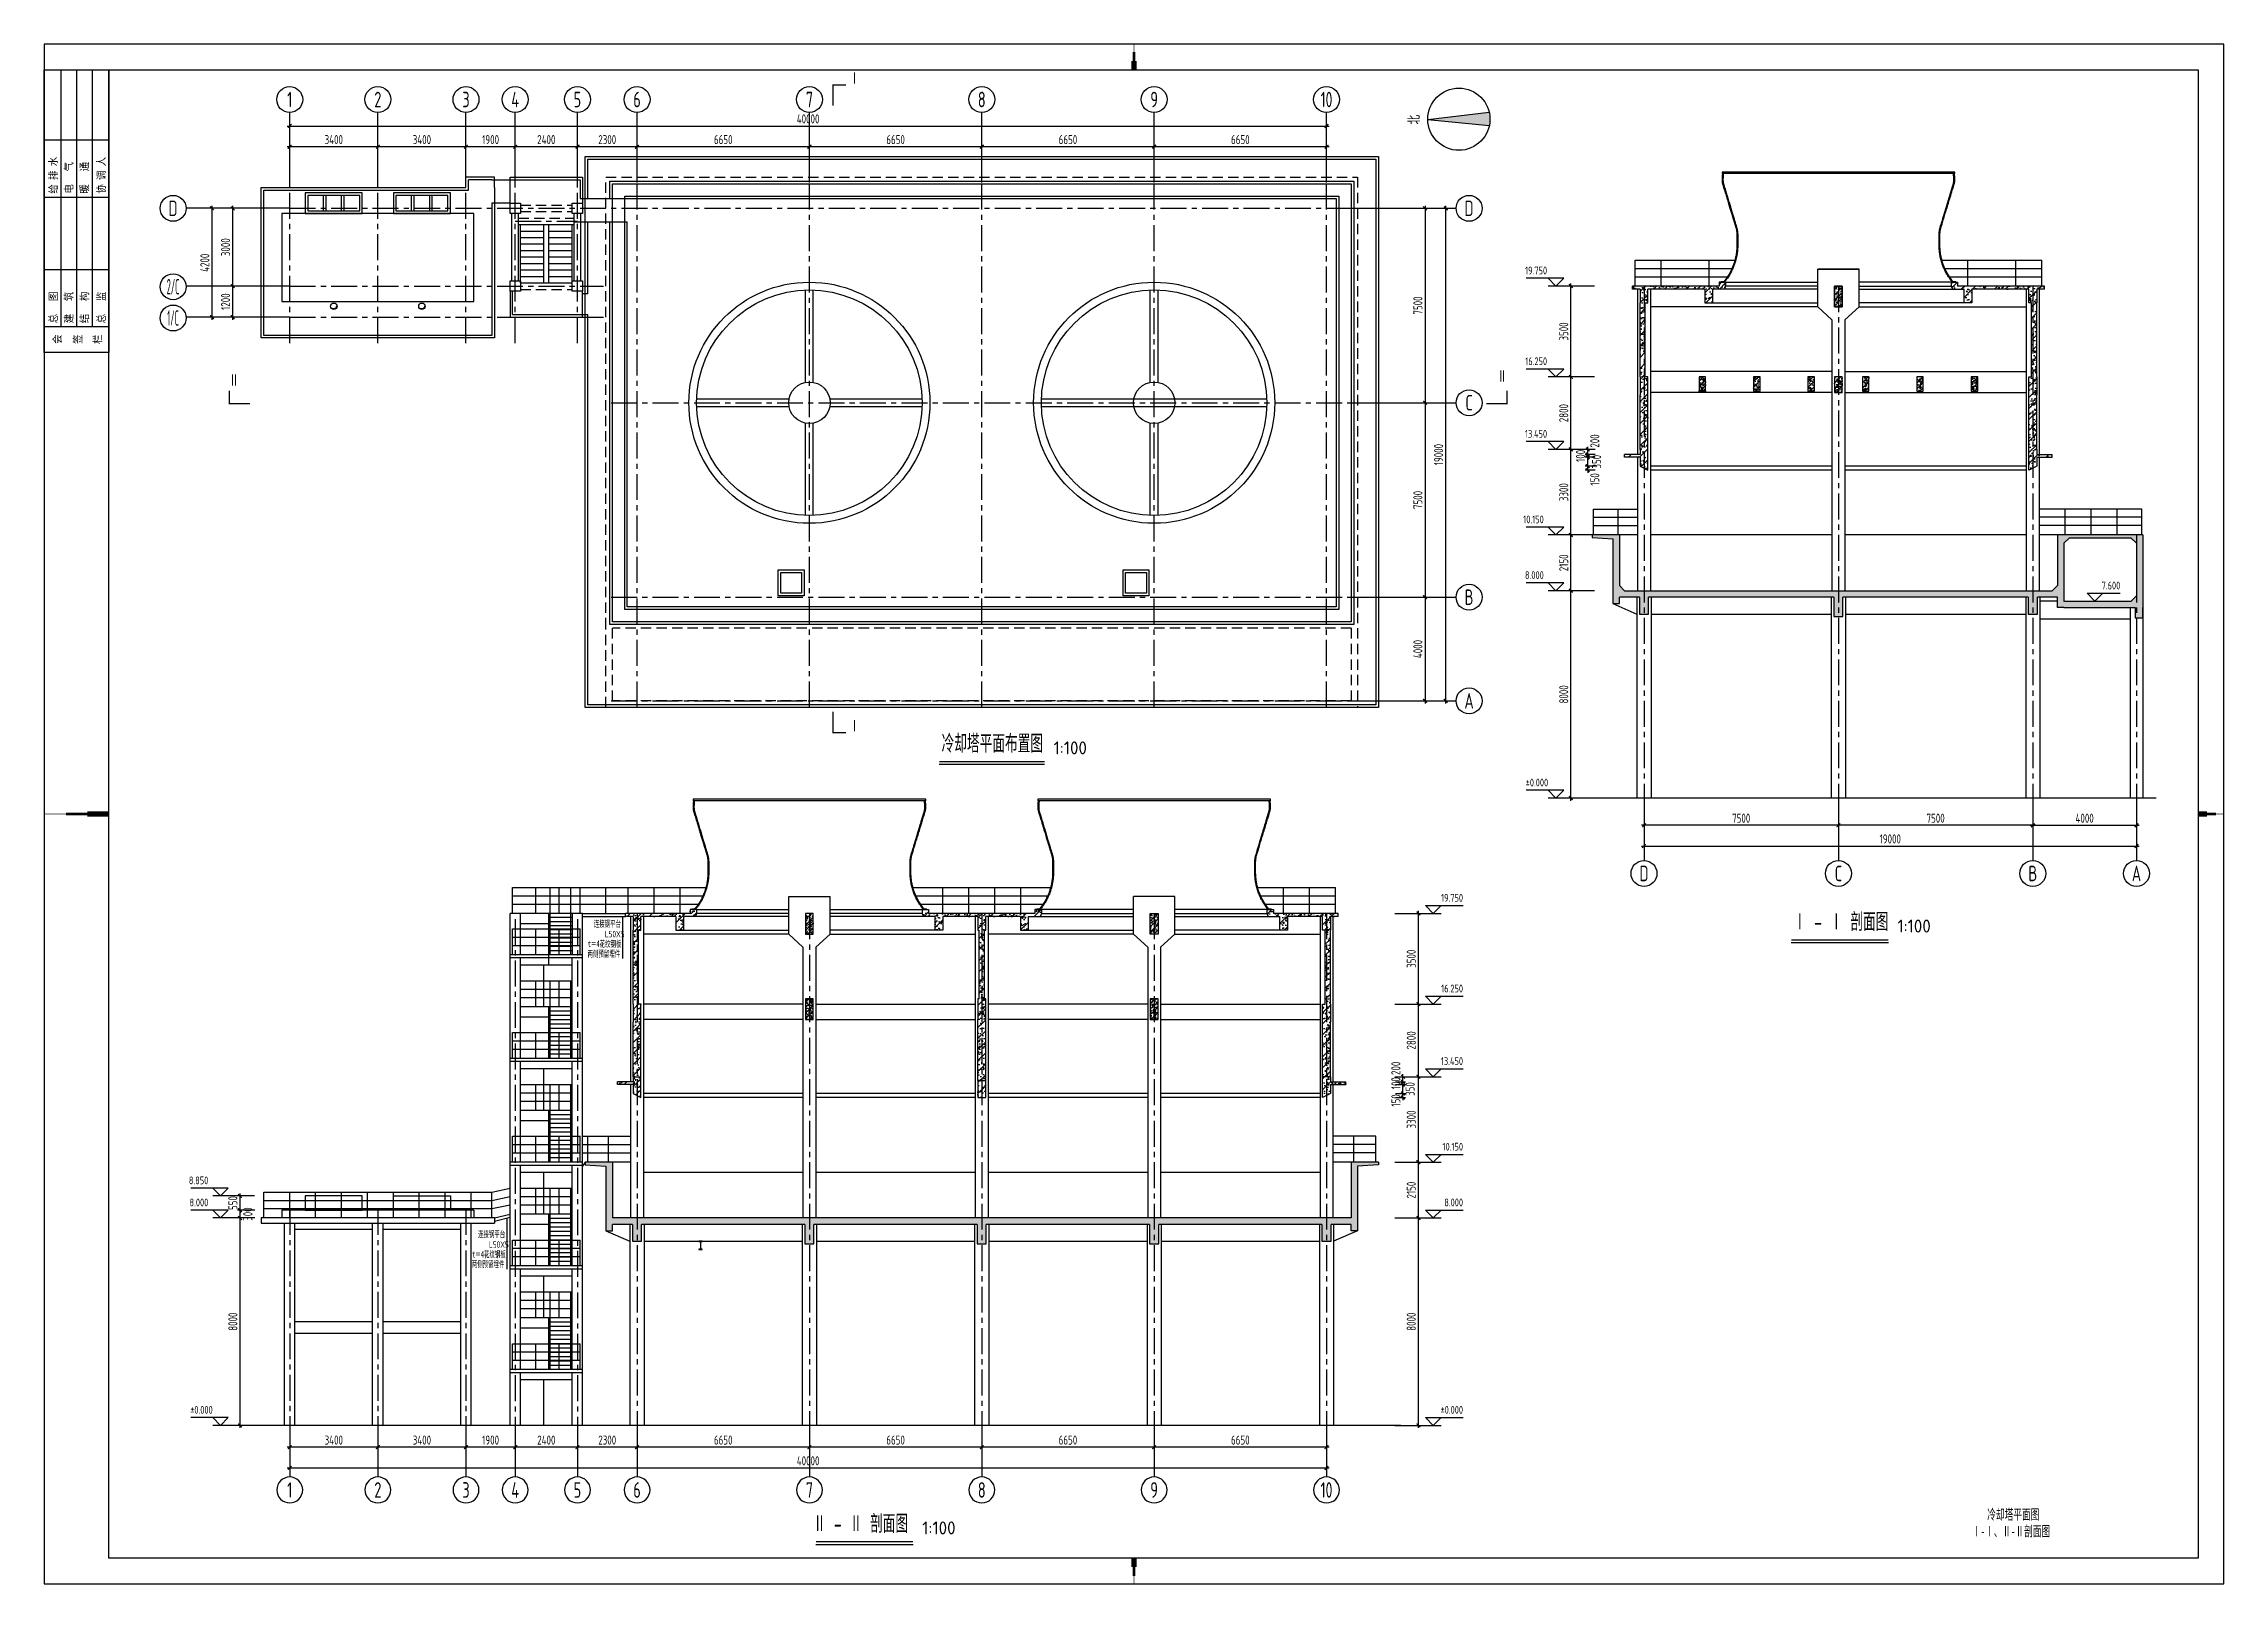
# Model space of a CAD drawing. Extents: x 665703 to 1047784, y -160603 to 92239.
# Drawn here: x 665705 to 749840, y -23325 to 36110 of the extents above; entities that cross this region are included whole.
import ezdxf
from ezdxf.enums import TextEntityAlignment as Align

# ---------------------------------------------------------------- set-up
doc = ezdxf.new("R2010")
doc.units = 0
doc.header["$LTSCALE"] = 800
doc.linetypes.add('CENTER', pattern=[2, 1.25, -0.25, 0.25, -0.25])
doc.linetypes.add('DASHED', pattern=[0.75, 0.5, -0.25])
doc.layers.get('0').update_dxf_attribs({"linetype": 'CONTINUOUS'})
doc.layers.get('Defpoints').update_dxf_attribs({"linetype": 'CONTINUOUS'})
for name, color, linetype in [('AXIS', 4, 'CENTER'), ('BEAM', 3, 'DASHED'), ('BEAM_CON', 3, 'CONTINUOUS'), ('COLU', 3, 'CONTINUOUS'), ('DIM', 2, 'CONTINUOUS'), ('HATCH', 254, 'CONTINUOUS'), ('NUM', 7, 'CONTINUOUS'), ('STEEL', 7, 'CONTINUOUS'), ('TEXT', 7, 'CONTINUOUS'), ('THICK', 6, 'CONTINUOUS'), ('THIN', 7, 'CONTINUOUS'), ('TK', 7, 'CONTINUOUS'), ('中粗', 3, 'CONTINUOUS'), ('粗线', 1, 'CONTINUOUS'), ('细线', 7, 'CONTINUOUS')]:
    doc.layers.add(name, color=color, linetype=linetype)
doc.styles.add('title1', font='SIMHEI.TTF', dxfattribs={"width": 0.8})
doc.styles.add('TSSD_Axis', font='tssdeng.shx', dxfattribs={"width": 0.7, "bigfont": 'tssdchn.shx'})
doc.styles.add('TSSD_Dimension', font='Tssdeng.shx', dxfattribs={"width": 0.75, "bigfont": 'hztxt.shx'})
doc.styles.add('TSSD_Label', font='Tssdeng.shx', dxfattribs={"width": 0.7, "bigfont": 'hztxt.shx'})
doc.styles.add('TSSD_Norm', font='Tssdeng.shx', dxfattribs={"bigfont": 'hztxt.shx'})
doc.dimstyles.new('TSSD_100_100', dxfattribs={"dimtxt": 350, "dimasz": 100, "dimexe": 100, "dimexo": 250, "dimgap": 100, "dimtad": 1, "dimdec": 0, "dimzin": 0, "dimdsep": 46, "dimtxsty": 'TSSD_Dimension', "dimblk": 'ARCHTICK', "dimcen": 0, "dimdle": 100, "dimclrt": 7, "dimadec": 0, "dimazin": 0, "dimtfac": 1, "dimtdec": 0, "dimtix": 1, "dimtmove": 2, "dimatfit": 3, "dimldrblk": 'ARCHTICK', "dimfxl": 0, "dimtolj": 1, "dimtzin": 0, "dimarcsym": 0})
pattern_1 = [(50, (680743.73, -35158.9), (430.356, -37.6513), [45, -495]), (355, (680743.73, -35158.9), (-83.2508, 451.3153), [36, -396]), (100.4514, (680779.6, -35162.05), (347.1056, 413.6637), [38.244, -420.6853]), (46.1842, (680743.73, -35038.9), (640.3446, -99.3114), [67.5, -742.5]), (96.6356, (680797.1, -35047.2), (560.798, 584.471), [57.366, -631.028]), (351.1842, (680743.7, -35038.9), (560.797, 584.471), [54, -594]), (21, (680803.73, -35068.9), (358.1442, -241.5713), [45, -495]), (326, (680803.73, -35068.9), (145.9892, 435.09), [36, -396]), (71.4514, (680833.57, -35089.04), (504.1336, 193.5183), [38.244, -420.6853]), (37.5, (680743.73, -35158.91), (7.2959, 199.7363), [0, -391.2, 0, -402, 0, -397.5]), (7.5, (680743.73, -35158.9), (157.8417, 236.647), [0, -229.2, 0, -382.2, 0, -151.5]), (327.5, (680609.93, -35158.91), (320.29346, -13.5329), [0, -150, 0, -468, 0, -621]), (317.5, (680549.93, -35158.9), (349.9117, 60.063), [0, -195, 0, -310.8, 0, -441]), (45, (680743.73, -35158.9), (-212.132, 212.132), [])]
pattern_2 = [(50, (680743.73, -35158.91), (215.17805, -18.82564), [22.5, -247.5]), (355, (680743.73, -35158.9), (-41.6254, 225.6576), [18, -198]), (100.4514, (680761.66, -35160.48), (173.5528, 206.8319), [19.1221, -210.3426]), (46.1842, (680743.73, -35098.9), (320.1723, -49.6557), [33.75, -371.25]), (96.6356, (680770.4, -35103.05), (280.3988, 292.2354), [28.683, -315.514]), (351.1842, (680743.73, -35098.9), (280.3986, 292.2356), [27, -297]), (21, (680773.73, -35113.91), (179.0721, -120.7857), [22.5, -247.5]), (326, (680773.73, -35113.9), (72.9946, 217.545), [18, -198]), (71.4514, (680788.65, -35123.98), (252.0668, 96.75915), [19.1221, -210.3426]), (37.5, (680743.73, -35158.91), (3.64796, 99.86816), [0, -195.6, 0, -201, 0, -198.75]), (7.5, (680743.73, -35158.91), (78.92086, 118.32351), [0, -114.6, 0, -191.1, 0, -75.75]), (327.5, (680676.83, -35158.91), (160.14673, -6.76646), [0, -75, 0, -234, 0, -310.5]), (317.5, (680646.83, -35158.91), (174.95585, 30.0315), [0, -97.5, 0, -155.4, 0, -220.5]), (45, (680743.73, -35158.91), (-106.066, 106.066), [])]
pattern_3 = [(50, (548510.1, -10961.3), (430.3561, -37.6513), [45, -495]), (355, (548510.1, -10961.3), (-83.2508, 451.3153), [36, -396]), (100.4514, (548545.97, -10964.45), (347.1056, 413.6637), [38.2441, -420.6853]), (46.1842, (548510.1, -10841.3), (640.3446, -99.3114), [67.5, -742.5]), (96.6356, (548563.5, -10849.6), (560.7976, 584.4707), [57.3662, -631.0278]), (351.1842, (548510.1, -10841.3), (560.7972, 584.4712), [54, -594]), (21, (548570.1, -10871.3), (358.1442, -241.57133), [45, -495]), (326, (548570.1, -10871.3), (145.9892, 435.09), [36, -396]), (71.4514, (548599.95, -10891.44), (504.1336, 193.5183), [38.2441, -420.6853]), (37.5, (548510.11, -10961.31), (7.29591, 199.73631), [0, -391.2, 0, -402, 0, -397.5]), (7.5, (548510.1, -10961.31), (157.84172, 236.64703), [0, -229.2, 0, -382.2, 0, -151.5]), (327.5, (548376.31, -10961.31), (320.29346, -13.53292), [0, -150, 0, -468, 0, -621]), (317.5, (548316.3, -10961.3), (349.9117, 60.063), [0, -195, 0, -310.8, 0, -441]), (45, (548510.1, -10961.3), (-212.13203, 212.13203), [])]
pattern_4 = [(50, (548510.1, -10961.31), (215.17805, -18.82564), [22.5, -247.5]), (355, (548510.1, -10961.31), (-41.6254, 225.65764), [18, -198]), (100.4514, (548528.04, -10962.88), (173.55281, 206.83186), [19.12206, -210.34263]), (46.1842, (548510.1, -10901.31), (320.1723, -49.6557), [33.75, -371.25]), (96.6356, (548536.8, -10905.45), (280.3988, 292.23536), [28.6831, -315.5139]), (351.1842, (548510.1, -10901.3), (280.3986, 292.2356), [27, -297]), (21, (548540.1, -10916.31), (179.07212, -120.78567), [22.5, -247.5]), (326, (548540.1, -10916.31), (72.9946, 217.54501), [18, -198]), (71.4514, (548555.03, -10926.38), (252.06679, 96.75915), [19.12206, -210.34263]), (37.5, (548510.11, -10961.31), (3.647957, 99.868156), [0, -195.6, 0, -201, 0, -198.75]), (7.5, (548510.11, -10961.31), (78.92086, 118.323514), [0, -114.6, 0, -191.1, 0, -75.75]), (327.5, (548443.21, -10961.31), (160.14673, -6.76646), [0, -75, 0, -234, 0, -310.5]), (317.5, (548413.21, -10961.31), (174.95585, 30.03149), [0, -97.5, 0, -155.4, 0, -220.5]), (45, (548510.11, -10961.31), (-106.06602, 106.06602), [])]

msp = doc.modelspace()

# ---------------------------------------------------------------- texts
at = {"color": 1, "style": 'title1', "width": 0.6}
for s, p in [('Ⅰ-Ⅰ、Ⅱ-Ⅱ剖面图', (740105.2, -21472.3)), ('冷却塔平面图', (740687.6, -20825.6))]:
    msp.add_text(s, height=400, dxfattribs=at).set_placement(p)
at = {"layer": 'NUM', "style": 'TSSD_Norm', "width": 0.7}
for s, p in [('冷却塔平面布置图', (700346.8, 8543.7)), ('Ⅰ - Ⅰ 剖面图', (733217.1, 1669.5)), ('Ⅱ - Ⅱ 剖面图', (695398.6, -21547.2))]:
    msp.add_text(s, height=700, dxfattribs=at).set_placement(p, align=Align.BOTTOM_LEFT)
at = {"layer": 'NUM', "style": 'TSSD_Norm'}
for p in [(704670.1, 8543.7), (737226.5, 1669.5), (699602.5, -21547.2)]:
    msp.add_text('1:100', height=500, dxfattribs=at).set_placement(p, align=Align.BOTTOM_LEFT)
at = {"layer": 'TEXT', "color": 3}
for s, style, width, p in [('连接钢平台', 'title1', 0.6, (686931.8, 2035.3)), ('L50X5', 'TSSD_Axis', 0.7, (687357.7, 1635.3)), ('两侧预留埋件', 'title1', 0.6, (686690.4, 877.5)), ('t＝4花纹钢板', 'title1', 0.6, (686700.1, 1259.6)), ('连接钢平台', 'title1', 0.6, (682463.9, -9940.7)), ('L50X5', 'TSSD_Axis', 0.7, (682889.8, -10340.7)), ('两侧预留埋件', 'title1', 0.6, (682222.5, -11098.4)), ('t＝4花纹钢板', 'title1', 0.6, (682237.7, -10716.3))]:
    msp.add_text(s, height=250, dxfattribs=dict(at, style=style, width=width)).set_placement(p)
at = {"layer": 'THICK', "style": 'TSSD_Label', "width": 0.7}
for s, p in [('Ⅰ', (696806.7, 34515.3)), ('Ⅱ', (672867.2, 22870.5)), ('Ⅰ', (696806.7, 9535.7))]:
    msp.add_text(s, height=500, dxfattribs=at).set_placement(p)
msp.add_text('Ⅱ', height=500, dxfattribs=at).set_placement((722161.3, 22870.5), align=Align.BOTTOM_RIGHT)
at = {"layer": 'THIN', "style": 'TSSD_Label', "width": 0.7}
msp.add_text('北', height=450, rotation=90.676739, dxfattribs=at).set_placement((718806.6, 33177.3), align=Align.CENTER)
for s, p in [('19.750', (723711.3, 27116.9)), ('16.250', (723711.3, 23616.9)), ('13.450', (723711.3, 20816.9)), ('10.150', (723582, 17516.9)), ('8.000', (723582, 15366.9)), ('7.600', (745824.2, 14966.9)), ('±0.000', (723752.3, 7366.9)), ('19.750', (720467.8, 2919.3)), ('16.250', (720467.8, -580.7)), ('13.450', (720467.8, -3380.7)), ('10.150', (720467.8, -6680.7)), ('8.850', (672058.9, -7980.7)), ('8.000', (672058.9, -8830.7)), ('8.000', (720467.8, -8830.7)), ('±0.000', (672229.2, -16830.7)), ('±0.000', (720467.8, -16830.7))]:
    msp.add_text(s, height=300, dxfattribs=at).set_placement(p, align=Align.BOTTOM_RIGHT)
at = {"layer": 'TK', "color": 2, "style": 'TSSD_Dimension', "width": 0.9}
for s, p in [('给 排 水', (666258.5, 30322.6)), ('电   气', (666858.5, 30322.6)), ('暖   通', (667458.5, 30322.6)), ('协 调 人', (668108.5, 30322.6)), ('总   图', (666258.5, 25322.6)), ('建   筑', (666858.5, 25322.6)), ('结   构', (667458.5, 25322.6)), ('总   监', (668108.5, 25322.6)), ('会', (666410.3, 24525)), ('签', (667207.3, 24525)), ('栏', (667966.4, 24525))]:
    msp.add_text(s, height=300, rotation=90, dxfattribs=at).set_placement(p)

# ---------------------------------------------------------------- blocks, each defined once
blk = doc.blocks.new('ts_axno')
at = {"color": 0, "linetype": 'ByBlock', "lineweight": -2}
blk.add_circle((0, 0), 0.5, dxfattribs=at)
at = {"color": 0, "linetype": 'ByBlock', "lineweight": -2, "style": 'TSSD_Axis', "width": 0.7}
blk.add_attdef('A', text='', height=0.6, dxfattribs=at).set_placement((0, 0), align=Align.MIDDLE_CENTER)
blk = doc.blocks.new('_ArchTick')
at = {"color": 0, "const_width": 0.5}
blk.add_lwpolyline([(-0.71, -0.71), (0.71, 0.71)], dxfattribs=at)
blk = doc.blocks.new('*D2')
at = {"layer": 'Defpoints', "color": 0, "transparency": 16777216}
for p in [(708550, 32132), (708550, 30757), (715200, 30757)]:
    blk.add_point(p, dxfattribs=at)
at = {"layer": 'DIM', "color": 0, "lineweight": -2, "transparency": 16777216}
for p, q in [((715300, 32132), (708450, 32132)), ((708550, 31007), (708550, 32232)), ((715200, 31007), (715200, 32232))]:
    blk.add_line(p, q, dxfattribs=at)
at = {"layer": 'DIM', "color": 0, "lineweight": -2, "transparency": 16777216, "xscale": 100, "yscale": 100, "zscale": 100, "rotation": 180}
blk.add_blockref('_ArchTick', (708550, 32132), dxfattribs=at)
at = {"layer": 'DIM', "color": 0, "lineweight": -2, "transparency": 16777216, "xscale": 100, "yscale": 100, "zscale": 100}
blk.add_blockref('_ArchTick', (715200, 32132), dxfattribs=at)
at = {"layer": 'DIM', "color": 7, "transparency": 16777216, "insert": (711875, 32407), "char_height": 350, "attachment_point": 5, "style": 'TSSD_Dimension'}
blk.add_mtext('\\A1;6650', dxfattribs=at)
blk = doc.blocks.new('*D3')
at = {"layer": 'Defpoints', "color": 0, "transparency": 16777216}
for p in [(701900, 32132), (701900, 30757), (708550, 30757)]:
    blk.add_point(p, dxfattribs=at)
at = {"layer": 'DIM', "color": 0, "lineweight": -2, "transparency": 16777216}
for p, q in [((708650, 32132), (701800, 32132)), ((701900, 31007), (701900, 32232)), ((708550, 31007), (708550, 32232))]:
    blk.add_line(p, q, dxfattribs=at)
at = {"layer": 'DIM', "color": 0, "lineweight": -2, "transparency": 16777216, "xscale": 100, "yscale": 100, "zscale": 100, "rotation": 180}
blk.add_blockref('_ArchTick', (701900, 32132), dxfattribs=at)
at = {"layer": 'DIM', "color": 0, "lineweight": -2, "transparency": 16777216, "xscale": 100, "yscale": 100, "zscale": 100}
blk.add_blockref('_ArchTick', (708550, 32132), dxfattribs=at)
at = {"layer": 'DIM', "color": 7, "transparency": 16777216, "insert": (705225, 32407), "char_height": 350, "attachment_point": 5, "style": 'TSSD_Dimension'}
blk.add_mtext('\\A1;6650', dxfattribs=at)
blk = doc.blocks.new('*D4')
at = {"layer": 'Defpoints', "color": 0, "transparency": 16777216}
for p in [(695250, 32132), (695250, 30757), (701900, 30757)]:
    blk.add_point(p, dxfattribs=at)
at = {"layer": 'DIM', "color": 0, "lineweight": -2, "transparency": 16777216}
for p, q in [((702000, 32132), (695150, 32132)), ((695250, 31007), (695250, 32232)), ((701900, 31007), (701900, 32232))]:
    blk.add_line(p, q, dxfattribs=at)
at = {"layer": 'DIM', "color": 0, "lineweight": -2, "transparency": 16777216, "xscale": 100, "yscale": 100, "zscale": 100, "rotation": 180}
blk.add_blockref('_ArchTick', (695250, 32132), dxfattribs=at)
at = {"layer": 'DIM', "color": 0, "lineweight": -2, "transparency": 16777216, "xscale": 100, "yscale": 100, "zscale": 100}
blk.add_blockref('_ArchTick', (701900, 32132), dxfattribs=at)
at = {"layer": 'DIM', "color": 7, "transparency": 16777216, "insert": (698575, 32407), "char_height": 350, "attachment_point": 5, "style": 'TSSD_Dimension'}
blk.add_mtext('\\A1;6650', dxfattribs=at)
blk = doc.blocks.new('*D5')
at = {"layer": 'Defpoints', "color": 0, "transparency": 16777216}
for p in [(688600, 32132), (688600, 30757), (695250, 30757)]:
    blk.add_point(p, dxfattribs=at)
at = {"layer": 'DIM', "color": 0, "lineweight": -2, "transparency": 16777216}
for p, q in [((695350, 32132), (688500, 32132)), ((688600, 31007), (688600, 32232)), ((695250, 31007), (695250, 32232))]:
    blk.add_line(p, q, dxfattribs=at)
at = {"layer": 'DIM', "color": 0, "lineweight": -2, "transparency": 16777216, "xscale": 100, "yscale": 100, "zscale": 100, "rotation": 180}
blk.add_blockref('_ArchTick', (688600, 32132), dxfattribs=at)
at = {"layer": 'DIM', "color": 0, "lineweight": -2, "transparency": 16777216, "xscale": 100, "yscale": 100, "zscale": 100}
blk.add_blockref('_ArchTick', (695250, 32132), dxfattribs=at)
at = {"layer": 'DIM', "color": 7, "transparency": 16777216, "insert": (691925, 32407), "char_height": 350, "attachment_point": 5, "style": 'TSSD_Dimension'}
blk.add_mtext('\\A1;6650', dxfattribs=at)
blk = doc.blocks.new('*D6')
at = {"layer": 'Defpoints', "color": 0, "transparency": 16777216}
for p in [(686300, 32132), (686300, 30757), (688600, 30757)]:
    blk.add_point(p, dxfattribs=at)
at = {"layer": 'DIM', "color": 0, "lineweight": -2, "transparency": 16777216}
for p, q in [((688700, 32132), (686200, 32132)), ((686300, 31007), (686300, 32232)), ((688600, 31007), (688600, 32232))]:
    blk.add_line(p, q, dxfattribs=at)
at = {"layer": 'DIM', "color": 0, "lineweight": -2, "transparency": 16777216, "xscale": 100, "yscale": 100, "zscale": 100, "rotation": 180}
blk.add_blockref('_ArchTick', (686300, 32132), dxfattribs=at)
at = {"layer": 'DIM', "color": 0, "lineweight": -2, "transparency": 16777216, "xscale": 100, "yscale": 100, "zscale": 100}
blk.add_blockref('_ArchTick', (688600, 32132), dxfattribs=at)
at = {"layer": 'DIM', "color": 7, "transparency": 16777216, "insert": (687450, 32407), "char_height": 350, "attachment_point": 5, "style": 'TSSD_Dimension'}
blk.add_mtext('\\A1;2300', dxfattribs=at)
blk = doc.blocks.new('*D7')
at = {"layer": 'Defpoints', "color": 0, "transparency": 16777216}
for p in [(683900, 32132), (683900, 30757), (686300, 30757)]:
    blk.add_point(p, dxfattribs=at)
at = {"layer": 'DIM', "color": 0, "lineweight": -2, "transparency": 16777216}
for p, q in [((686400, 32132), (683800, 32132)), ((683900, 31007), (683900, 32232)), ((686300, 31007), (686300, 32232))]:
    blk.add_line(p, q, dxfattribs=at)
at = {"layer": 'DIM', "color": 0, "lineweight": -2, "transparency": 16777216, "xscale": 100, "yscale": 100, "zscale": 100, "rotation": 180}
blk.add_blockref('_ArchTick', (683900, 32132), dxfattribs=at)
at = {"layer": 'DIM', "color": 0, "lineweight": -2, "transparency": 16777216, "xscale": 100, "yscale": 100, "zscale": 100}
blk.add_blockref('_ArchTick', (686300, 32132), dxfattribs=at)
at = {"layer": 'DIM', "color": 7, "transparency": 16777216, "insert": (685100, 32407), "char_height": 350, "attachment_point": 5, "style": 'TSSD_Dimension'}
blk.add_mtext('\\A1;2400', dxfattribs=at)
blk = doc.blocks.new('*D8')
at = {"layer": 'Defpoints', "color": 0, "transparency": 16777216}
for p in [(682000, 32132), (682000, 30757), (683900, 30757)]:
    blk.add_point(p, dxfattribs=at)
at = {"layer": 'DIM', "color": 0, "lineweight": -2, "transparency": 16777216}
for p, q in [((684000, 32132), (681900, 32132)), ((682000, 31007), (682000, 32232)), ((683900, 31007), (683900, 32232))]:
    blk.add_line(p, q, dxfattribs=at)
at = {"layer": 'DIM', "color": 0, "lineweight": -2, "transparency": 16777216, "xscale": 100, "yscale": 100, "zscale": 100, "rotation": 180}
blk.add_blockref('_ArchTick', (682000, 32132), dxfattribs=at)
at = {"layer": 'DIM', "color": 0, "lineweight": -2, "transparency": 16777216, "xscale": 100, "yscale": 100, "zscale": 100}
blk.add_blockref('_ArchTick', (683900, 32132), dxfattribs=at)
at = {"layer": 'DIM', "color": 7, "transparency": 16777216, "insert": (682950, 32407), "char_height": 350, "attachment_point": 5, "style": 'TSSD_Dimension'}
blk.add_mtext('\\A1;1900', dxfattribs=at)
blk = doc.blocks.new('*D9')
at = {"layer": 'Defpoints', "color": 0, "transparency": 16777216}
for p in [(678600, 32132), (678600, 30757), (682000, 30757)]:
    blk.add_point(p, dxfattribs=at)
at = {"layer": 'DIM', "color": 0, "lineweight": -2, "transparency": 16777216}
for p, q in [((682100, 32132), (678500, 32132)), ((678600, 31007), (678600, 32232)), ((682000, 31007), (682000, 32232))]:
    blk.add_line(p, q, dxfattribs=at)
at = {"layer": 'DIM', "color": 0, "lineweight": -2, "transparency": 16777216, "xscale": 100, "yscale": 100, "zscale": 100, "rotation": 180}
blk.add_blockref('_ArchTick', (678600, 32132), dxfattribs=at)
at = {"layer": 'DIM', "color": 0, "lineweight": -2, "transparency": 16777216, "xscale": 100, "yscale": 100, "zscale": 100}
blk.add_blockref('_ArchTick', (682000, 32132), dxfattribs=at)
at = {"layer": 'DIM', "color": 7, "transparency": 16777216, "insert": (680300, 32407), "char_height": 350, "attachment_point": 5, "style": 'TSSD_Dimension'}
blk.add_mtext('\\A1;3400', dxfattribs=at)
blk = doc.blocks.new('*D10')
at = {"layer": 'Defpoints', "color": 0, "transparency": 16777216}
for p in [(675200, 32132), (675200, 30757), (678600, 30757)]:
    blk.add_point(p, dxfattribs=at)
at = {"layer": 'DIM', "color": 0, "lineweight": -2, "transparency": 16777216}
for p, q in [((678700, 32132), (675100, 32132)), ((675200, 31007), (675200, 32232)), ((678600, 31007), (678600, 32232))]:
    blk.add_line(p, q, dxfattribs=at)
at = {"layer": 'DIM', "color": 0, "lineweight": -2, "transparency": 16777216, "xscale": 100, "yscale": 100, "zscale": 100, "rotation": 180}
blk.add_blockref('_ArchTick', (675200, 32132), dxfattribs=at)
at = {"layer": 'DIM', "color": 0, "lineweight": -2, "transparency": 16777216, "xscale": 100, "yscale": 100, "zscale": 100}
blk.add_blockref('_ArchTick', (678600, 32132), dxfattribs=at)
at = {"layer": 'DIM', "color": 7, "transparency": 16777216, "insert": (676900, 32407), "char_height": 350, "attachment_point": 5, "style": 'TSSD_Dimension'}
blk.add_mtext('\\A1;3400', dxfattribs=at)
blk = doc.blocks.new('*D11')
at = {"layer": 'Defpoints', "color": 0, "transparency": 16777216}
for p in [(715200, 32932), (675200, 30757), (715200, 30757)]:
    blk.add_point(p, dxfattribs=at)
at = {"layer": 'DIM', "color": 0, "lineweight": -2, "transparency": 16777216}
for p, q in [((675100, 32932), (715300, 32932)), ((675200, 31007), (675200, 33032)), ((715200, 31007), (715200, 33032))]:
    blk.add_line(p, q, dxfattribs=at)
at = {"layer": 'DIM', "color": 0, "lineweight": -2, "transparency": 16777216, "xscale": 100, "yscale": 100, "zscale": 100, "rotation": 180}
blk.add_blockref('_ArchTick', (675200, 32932), dxfattribs=at)
at = {"layer": 'DIM', "color": 0, "lineweight": -2, "transparency": 16777216, "xscale": 100, "yscale": 100, "zscale": 100}
blk.add_blockref('_ArchTick', (715200, 32932), dxfattribs=at)
at = {"layer": 'DIM', "color": 7, "transparency": 16777216, "insert": (695200, 33207), "char_height": 350, "attachment_point": 5, "style": 'TSSD_Dimension'}
blk.add_mtext('\\A1;40000', dxfattribs=at)
blk = doc.blocks.new('*D12')
at = {"layer": 'Defpoints', "color": 0, "transparency": 16777216}
for p in [(673000, 29757), (675200, 29757), (675200, 26757)]:
    blk.add_point(p, dxfattribs=at)
at = {"layer": 'DIM', "color": 0, "lineweight": -2, "transparency": 16777216}
for p, q in [((674950, 29757), (672900, 29757)), ((673000, 26657), (673000, 29857)), ((674950, 26757), (672900, 26757))]:
    blk.add_line(p, q, dxfattribs=at)
at = {"layer": 'DIM', "color": 0, "lineweight": -2, "transparency": 16777216, "xscale": 100, "yscale": 100, "zscale": 100}
for p, rotation in [((673000, 29757), 90), ((673000, 26757), 270)]:
    blk.add_blockref('_ArchTick', p, dxfattribs=dict(at, rotation=rotation))
at = {"layer": 'DIM', "color": 7, "transparency": 16777216, "insert": (672725, 28257), "char_height": 350, "attachment_point": 5, "rotation": 90, "style": 'TSSD_Dimension'}
blk.add_mtext('\\A1;3000', dxfattribs=at)
blk = doc.blocks.new('*D13')
at = {"layer": 'Defpoints', "color": 0, "transparency": 16777216}
for p in [(675200, 29757), (672200, 25557), (675200, 25557)]:
    blk.add_point(p, dxfattribs=at)
at = {"layer": 'DIM', "color": 0, "lineweight": -2, "transparency": 16777216}
for p, q in [((674950, 29757), (672100, 29757)), ((672200, 29857), (672200, 25457)), ((674950, 25557), (672100, 25557))]:
    blk.add_line(p, q, dxfattribs=at)
at = {"layer": 'DIM', "color": 0, "lineweight": -2, "transparency": 16777216, "xscale": 100, "yscale": 100, "zscale": 100}
for p, rotation in [((672200, 29757), 90), ((672200, 25557), 270)]:
    blk.add_blockref('_ArchTick', p, dxfattribs=dict(at, rotation=rotation))
at = {"layer": 'DIM', "color": 7, "transparency": 16777216, "insert": (671925, 27657), "char_height": 350, "attachment_point": 5, "rotation": 90, "style": 'TSSD_Dimension'}
blk.add_mtext('\\A1;4200', dxfattribs=at)
blk = doc.blocks.new('*D14')
at = {"layer": 'Defpoints', "color": 0, "transparency": 16777216}
for p in [(673000, 26757), (675200, 26757), (675200, 25557)]:
    blk.add_point(p, dxfattribs=at)
at = {"layer": 'DIM', "color": 0, "lineweight": -2, "transparency": 16777216}
for p, q in [((674950, 26757), (672900, 26757)), ((673000, 25457), (673000, 26857)), ((674950, 25557), (672900, 25557))]:
    blk.add_line(p, q, dxfattribs=at)
at = {"layer": 'DIM', "color": 0, "lineweight": -2, "transparency": 16777216, "xscale": 100, "yscale": 100, "zscale": 100}
for p, rotation in [((673000, 26757), 90), ((673000, 25557), 270)]:
    blk.add_blockref('_ArchTick', p, dxfattribs=dict(at, rotation=rotation))
at = {"layer": 'DIM', "color": 7, "transparency": 16777216, "insert": (672725, 26157), "char_height": 350, "attachment_point": 5, "rotation": 90, "style": 'TSSD_Dimension'}
blk.add_mtext('\\A1;1200', dxfattribs=at)
blk = doc.blocks.new('Ts_zbz2')
blk.add_hatch(color=256).paths.add_polyline_path([(7.5, 0), (-7.32, 1.62, 0.054551), (-7.5, 0, 0.054551), (-7.32, -1.62)])
for q in [(-7.32, 1.62), (-7.32, -1.62)]:
    blk.add_line((7.5, 0), q)
at = {"layer": 'THICK'}
blk.add_circle((0, 0), 7.5, dxfattribs=at)
blk = doc.blocks.new('*D17')
at = {"layer": 'Defpoints', "color": 0, "transparency": 16777216}
for p in [(716200, 29757), (716200, 22257), (719000, 22257)]:
    blk.add_point(p, dxfattribs=at)
at = {"layer": 'DIM', "color": 0, "lineweight": -2, "transparency": 16777216}
for p, q in [((716450, 29757), (719100, 29757)), ((719000, 29857), (719000, 22157)), ((716450, 22257), (719100, 22257))]:
    blk.add_line(p, q, dxfattribs=at)
at = {"layer": 'DIM', "color": 0, "lineweight": -2, "transparency": 16777216, "xscale": 100, "yscale": 100, "zscale": 100}
for p, rotation in [((719000, 29757), 90), ((719000, 22257), 270)]:
    blk.add_blockref('_ArchTick', p, dxfattribs=dict(at, rotation=rotation))
at = {"layer": 'DIM', "color": 7, "transparency": 16777216, "insert": (718725, 26007), "char_height": 350, "attachment_point": 5, "rotation": 90, "style": 'TSSD_Dimension'}
blk.add_mtext('\\A1;7500', dxfattribs=at)
blk = doc.blocks.new('*D18')
at = {"layer": 'Defpoints', "color": 0, "transparency": 16777216}
for p in [(716200, 22257), (716200, 14757), (719000, 14757)]:
    blk.add_point(p, dxfattribs=at)
at = {"layer": 'DIM', "color": 0, "lineweight": -2, "transparency": 16777216}
for p, q in [((716450, 22257), (719100, 22257)), ((719000, 22357), (719000, 14657)), ((716450, 14757), (719100, 14757))]:
    blk.add_line(p, q, dxfattribs=at)
at = {"layer": 'DIM', "color": 0, "lineweight": -2, "transparency": 16777216, "xscale": 100, "yscale": 100, "zscale": 100}
for p, rotation in [((719000, 22257), 90), ((719000, 14757), 270)]:
    blk.add_blockref('_ArchTick', p, dxfattribs=dict(at, rotation=rotation))
at = {"layer": 'DIM', "color": 7, "transparency": 16777216, "insert": (718725, 18507), "char_height": 350, "attachment_point": 5, "rotation": 90, "style": 'TSSD_Dimension'}
blk.add_mtext('\\A1;7500', dxfattribs=at)
blk = doc.blocks.new('*D19')
at = {"layer": 'Defpoints', "color": 0, "transparency": 16777216}
for p in [(716200, 14757), (716200, 10757), (719000, 10757)]:
    blk.add_point(p, dxfattribs=at)
at = {"layer": 'DIM', "color": 0, "lineweight": -2, "transparency": 16777216}
for p, q in [((716450, 14757), (719100, 14757)), ((719000, 14857), (719000, 10657)), ((716450, 10757), (719100, 10757))]:
    blk.add_line(p, q, dxfattribs=at)
at = {"layer": 'DIM', "color": 0, "lineweight": -2, "transparency": 16777216, "xscale": 100, "yscale": 100, "zscale": 100}
for p, rotation in [((719000, 14757), 90), ((719000, 10757), 270)]:
    blk.add_blockref('_ArchTick', p, dxfattribs=dict(at, rotation=rotation))
at = {"layer": 'DIM', "color": 7, "transparency": 16777216, "insert": (718725, 12757), "char_height": 350, "attachment_point": 5, "rotation": 90, "style": 'TSSD_Dimension'}
blk.add_mtext('\\A1;4000', dxfattribs=at)
blk = doc.blocks.new('*D20')
at = {"layer": 'Defpoints', "color": 0, "transparency": 16777216}
for p in [(716200, 29757), (719800, 29757), (716200, 10757)]:
    blk.add_point(p, dxfattribs=at)
at = {"layer": 'DIM', "color": 0, "lineweight": -2, "transparency": 16777216}
for p, q in [((716450, 29757), (719900, 29757)), ((719800, 10657), (719800, 29857)), ((716450, 10757), (719900, 10757))]:
    blk.add_line(p, q, dxfattribs=at)
at = {"layer": 'DIM', "color": 0, "lineweight": -2, "transparency": 16777216, "xscale": 100, "yscale": 100, "zscale": 100}
for p, rotation in [((719800, 29757), 90), ((719800, 10757), 270)]:
    blk.add_blockref('_ArchTick', p, dxfattribs=dict(at, rotation=rotation))
at = {"layer": 'DIM', "color": 7, "transparency": 16777216, "insert": (719525, 20257), "char_height": 350, "attachment_point": 5, "rotation": 90, "style": 'TSSD_Dimension'}
blk.add_mtext('\\A1;19000', dxfattribs=at)
blk = doc.blocks.new('*D21')
at = {"layer": 'Defpoints', "color": 0, "transparency": 16777216}
for p in [(708550, -17191), (715200, -17191), (708550, -18033)]:
    blk.add_point(p, dxfattribs=at)
at = {"layer": 'DIM', "color": 0, "lineweight": -2, "transparency": 16777216}
for p, q in [((708550, -17441), (708550, -18133)), ((715200, -17441), (715200, -18133)), ((715300, -18033), (708450, -18033))]:
    blk.add_line(p, q, dxfattribs=at)
at = {"layer": 'DIM', "color": 0, "lineweight": -2, "transparency": 16777216, "xscale": 100, "yscale": 100, "zscale": 100, "rotation": 180}
blk.add_blockref('_ArchTick', (708550, -18033), dxfattribs=at)
at = {"layer": 'DIM', "color": 0, "lineweight": -2, "transparency": 16777216, "xscale": 100, "yscale": 100, "zscale": 100}
blk.add_blockref('_ArchTick', (715200, -18033), dxfattribs=at)
at = {"layer": 'DIM', "color": 7, "transparency": 16777216, "insert": (711875, -17758), "char_height": 350, "attachment_point": 5, "style": 'TSSD_Dimension'}
blk.add_mtext('\\A1;6650', dxfattribs=at)
blk = doc.blocks.new('*D22')
at = {"layer": 'Defpoints', "color": 0, "transparency": 16777216}
for p in [(701900, -17191), (708550, -17191), (701900, -18033)]:
    blk.add_point(p, dxfattribs=at)
at = {"layer": 'DIM', "color": 0, "lineweight": -2, "transparency": 16777216}
for p, q in [((701900, -17441), (701900, -18133)), ((708550, -17441), (708550, -18133)), ((708650, -18033), (701800, -18033))]:
    blk.add_line(p, q, dxfattribs=at)
at = {"layer": 'DIM', "color": 0, "lineweight": -2, "transparency": 16777216, "xscale": 100, "yscale": 100, "zscale": 100, "rotation": 180}
blk.add_blockref('_ArchTick', (701900, -18033), dxfattribs=at)
at = {"layer": 'DIM', "color": 0, "lineweight": -2, "transparency": 16777216, "xscale": 100, "yscale": 100, "zscale": 100}
blk.add_blockref('_ArchTick', (708550, -18033), dxfattribs=at)
at = {"layer": 'DIM', "color": 7, "transparency": 16777216, "insert": (705225, -17758), "char_height": 350, "attachment_point": 5, "style": 'TSSD_Dimension'}
blk.add_mtext('\\A1;6650', dxfattribs=at)
blk = doc.blocks.new('*D23')
at = {"layer": 'Defpoints', "color": 0, "transparency": 16777216}
for p in [(695250, -17191), (701900, -17191), (695250, -18033)]:
    blk.add_point(p, dxfattribs=at)
at = {"layer": 'DIM', "color": 0, "lineweight": -2, "transparency": 16777216}
for p, q in [((695250, -17441), (695250, -18133)), ((701900, -17441), (701900, -18133)), ((702000, -18033), (695150, -18033))]:
    blk.add_line(p, q, dxfattribs=at)
at = {"layer": 'DIM', "color": 0, "lineweight": -2, "transparency": 16777216, "xscale": 100, "yscale": 100, "zscale": 100, "rotation": 180}
blk.add_blockref('_ArchTick', (695250, -18033), dxfattribs=at)
at = {"layer": 'DIM', "color": 0, "lineweight": -2, "transparency": 16777216, "xscale": 100, "yscale": 100, "zscale": 100}
blk.add_blockref('_ArchTick', (701900, -18033), dxfattribs=at)
at = {"layer": 'DIM', "color": 7, "transparency": 16777216, "insert": (698575, -17758), "char_height": 350, "attachment_point": 5, "style": 'TSSD_Dimension'}
blk.add_mtext('\\A1;6650', dxfattribs=at)
blk = doc.blocks.new('*D24')
at = {"layer": 'Defpoints', "color": 0, "transparency": 16777216}
for p in [(688600, -17191), (695250, -17191), (688600, -18033)]:
    blk.add_point(p, dxfattribs=at)
at = {"layer": 'DIM', "color": 0, "lineweight": -2, "transparency": 16777216}
for p, q in [((688600, -17441), (688600, -18133)), ((695250, -17441), (695250, -18133)), ((695350, -18033), (688500, -18033))]:
    blk.add_line(p, q, dxfattribs=at)
at = {"layer": 'DIM', "color": 0, "lineweight": -2, "transparency": 16777216, "xscale": 100, "yscale": 100, "zscale": 100, "rotation": 180}
blk.add_blockref('_ArchTick', (688600, -18033), dxfattribs=at)
at = {"layer": 'DIM', "color": 0, "lineweight": -2, "transparency": 16777216, "xscale": 100, "yscale": 100, "zscale": 100}
blk.add_blockref('_ArchTick', (695250, -18033), dxfattribs=at)
at = {"layer": 'DIM', "color": 7, "transparency": 16777216, "insert": (691925, -17758), "char_height": 350, "attachment_point": 5, "style": 'TSSD_Dimension'}
blk.add_mtext('\\A1;6650', dxfattribs=at)
blk = doc.blocks.new('*D25')
at = {"layer": 'Defpoints', "color": 0, "transparency": 16777216}
for p in [(686300, -17191), (688600, -17191), (686300, -18033)]:
    blk.add_point(p, dxfattribs=at)
at = {"layer": 'DIM', "color": 0, "lineweight": -2, "transparency": 16777216}
for p, q in [((686300, -17441), (686300, -18133)), ((688600, -17441), (688600, -18133)), ((688700, -18033), (686200, -18033))]:
    blk.add_line(p, q, dxfattribs=at)
at = {"layer": 'DIM', "color": 0, "lineweight": -2, "transparency": 16777216, "xscale": 100, "yscale": 100, "zscale": 100, "rotation": 180}
blk.add_blockref('_ArchTick', (686300, -18033), dxfattribs=at)
at = {"layer": 'DIM', "color": 0, "lineweight": -2, "transparency": 16777216, "xscale": 100, "yscale": 100, "zscale": 100}
blk.add_blockref('_ArchTick', (688600, -18033), dxfattribs=at)
at = {"layer": 'DIM', "color": 7, "transparency": 16777216, "insert": (687450, -17758), "char_height": 350, "attachment_point": 5, "style": 'TSSD_Dimension'}
blk.add_mtext('\\A1;2300', dxfattribs=at)
blk = doc.blocks.new('*D26')
at = {"layer": 'Defpoints', "color": 0, "transparency": 16777216}
for p in [(683900, -17191), (686300, -17191), (683900, -18033)]:
    blk.add_point(p, dxfattribs=at)
at = {"layer": 'DIM', "color": 0, "lineweight": -2, "transparency": 16777216}
for p, q in [((683900, -17441), (683900, -18133)), ((686300, -17441), (686300, -18133)), ((686400, -18033), (683800, -18033))]:
    blk.add_line(p, q, dxfattribs=at)
at = {"layer": 'DIM', "color": 0, "lineweight": -2, "transparency": 16777216, "xscale": 100, "yscale": 100, "zscale": 100, "rotation": 180}
blk.add_blockref('_ArchTick', (683900, -18033), dxfattribs=at)
at = {"layer": 'DIM', "color": 0, "lineweight": -2, "transparency": 16777216, "xscale": 100, "yscale": 100, "zscale": 100}
blk.add_blockref('_ArchTick', (686300, -18033), dxfattribs=at)
at = {"layer": 'DIM', "color": 7, "transparency": 16777216, "insert": (685100, -17758), "char_height": 350, "attachment_point": 5, "style": 'TSSD_Dimension'}
blk.add_mtext('\\A1;2400', dxfattribs=at)
blk = doc.blocks.new('*D27')
at = {"layer": 'Defpoints', "color": 0, "transparency": 16777216}
for p in [(682000, -17191), (683900, -17191), (682000, -18033)]:
    blk.add_point(p, dxfattribs=at)
at = {"layer": 'DIM', "color": 0, "lineweight": -2, "transparency": 16777216}
for p, q in [((682000, -17441), (682000, -18133)), ((683900, -17441), (683900, -18133)), ((684000, -18033), (681900, -18033))]:
    blk.add_line(p, q, dxfattribs=at)
at = {"layer": 'DIM', "color": 0, "lineweight": -2, "transparency": 16777216, "xscale": 100, "yscale": 100, "zscale": 100, "rotation": 180}
blk.add_blockref('_ArchTick', (682000, -18033), dxfattribs=at)
at = {"layer": 'DIM', "color": 0, "lineweight": -2, "transparency": 16777216, "xscale": 100, "yscale": 100, "zscale": 100}
blk.add_blockref('_ArchTick', (683900, -18033), dxfattribs=at)
at = {"layer": 'DIM', "color": 7, "transparency": 16777216, "insert": (682950, -17758), "char_height": 350, "attachment_point": 5, "style": 'TSSD_Dimension'}
blk.add_mtext('\\A1;1900', dxfattribs=at)
blk = doc.blocks.new('*D28')
at = {"layer": 'Defpoints', "color": 0, "transparency": 16777216}
for p in [(678600, -17191), (682000, -17191), (678600, -18033)]:
    blk.add_point(p, dxfattribs=at)
at = {"layer": 'DIM', "color": 0, "lineweight": -2, "transparency": 16777216}
for p, q in [((678600, -17441), (678600, -18133)), ((682000, -17441), (682000, -18133)), ((682100, -18033), (678500, -18033))]:
    blk.add_line(p, q, dxfattribs=at)
at = {"layer": 'DIM', "color": 0, "lineweight": -2, "transparency": 16777216, "xscale": 100, "yscale": 100, "zscale": 100, "rotation": 180}
blk.add_blockref('_ArchTick', (678600, -18033), dxfattribs=at)
at = {"layer": 'DIM', "color": 0, "lineweight": -2, "transparency": 16777216, "xscale": 100, "yscale": 100, "zscale": 100}
blk.add_blockref('_ArchTick', (682000, -18033), dxfattribs=at)
at = {"layer": 'DIM', "color": 7, "transparency": 16777216, "insert": (680300, -17758), "char_height": 350, "attachment_point": 5, "style": 'TSSD_Dimension'}
blk.add_mtext('\\A1;3400', dxfattribs=at)
blk = doc.blocks.new('*D29')
at = {"layer": 'Defpoints', "color": 0, "transparency": 16777216}
for p in [(675200, -17191), (678600, -17191), (675200, -18033)]:
    blk.add_point(p, dxfattribs=at)
at = {"layer": 'DIM', "color": 0, "lineweight": -2, "transparency": 16777216}
for p, q in [((675200, -17441), (675200, -18133)), ((678600, -17441), (678600, -18133)), ((678700, -18033), (675100, -18033))]:
    blk.add_line(p, q, dxfattribs=at)
at = {"layer": 'DIM', "color": 0, "lineweight": -2, "transparency": 16777216, "xscale": 100, "yscale": 100, "zscale": 100, "rotation": 180}
blk.add_blockref('_ArchTick', (675200, -18033), dxfattribs=at)
at = {"layer": 'DIM', "color": 0, "lineweight": -2, "transparency": 16777216, "xscale": 100, "yscale": 100, "zscale": 100}
blk.add_blockref('_ArchTick', (678600, -18033), dxfattribs=at)
at = {"layer": 'DIM', "color": 7, "transparency": 16777216, "insert": (676900, -17758), "char_height": 350, "attachment_point": 5, "style": 'TSSD_Dimension'}
blk.add_mtext('\\A1;3400', dxfattribs=at)
blk = doc.blocks.new('*D30')
at = {"layer": 'Defpoints', "color": 0, "transparency": 16777216}
for p in [(675200, -17191), (715200, -17191), (715200, -18833)]:
    blk.add_point(p, dxfattribs=at)
at = {"layer": 'DIM', "color": 0, "lineweight": -2, "transparency": 16777216}
for p, q in [((675200, -17441), (675200, -18933)), ((715200, -17441), (715200, -18933)), ((675100, -18833), (715300, -18833))]:
    blk.add_line(p, q, dxfattribs=at)
at = {"layer": 'DIM', "color": 0, "lineweight": -2, "transparency": 16777216, "xscale": 100, "yscale": 100, "zscale": 100, "rotation": 180}
blk.add_blockref('_ArchTick', (675200, -18833), dxfattribs=at)
at = {"layer": 'DIM', "color": 0, "lineweight": -2, "transparency": 16777216, "xscale": 100, "yscale": 100, "zscale": 100}
blk.add_blockref('_ArchTick', (715200, -18833), dxfattribs=at)
at = {"layer": 'DIM', "color": 7, "transparency": 16777216, "insert": (695200, -18558), "char_height": 350, "attachment_point": 5, "style": 'TSSD_Dimension'}
blk.add_mtext('\\A1;40000', dxfattribs=at)
blk = doc.blocks.new('*D41')
at = {"layer": 'Defpoints', "color": 0, "transparency": 16777216}
for p in [(734949, 7007), (742449, 7007), (734949, 5956)]:
    blk.add_point(p, dxfattribs=at)
at = {"layer": 'DIM', "color": 0, "lineweight": -2, "transparency": 16777216}
for p, q in [((734949, 6757), (734949, 5856)), ((742449, 6757), (742449, 5856)), ((742549, 5956), (734849, 5956))]:
    blk.add_line(p, q, dxfattribs=at)
at = {"layer": 'DIM', "color": 0, "lineweight": -2, "transparency": 16777216, "xscale": 100, "yscale": 100, "zscale": 100, "rotation": 180}
blk.add_blockref('_ArchTick', (734949, 5956), dxfattribs=at)
at = {"layer": 'DIM', "color": 0, "lineweight": -2, "transparency": 16777216, "xscale": 100, "yscale": 100, "zscale": 100}
blk.add_blockref('_ArchTick', (742449, 5956), dxfattribs=at)
at = {"layer": 'DIM', "color": 7, "transparency": 16777216, "insert": (738699, 6231), "char_height": 350, "attachment_point": 5, "style": 'TSSD_Dimension'}
blk.add_mtext('\\A1;7500', dxfattribs=at)
blk = doc.blocks.new('*D42')
at = {"layer": 'Defpoints', "color": 0, "transparency": 16777216}
for p in [(727449, 7007), (734949, 7007), (727449, 5956)]:
    blk.add_point(p, dxfattribs=at)
at = {"layer": 'DIM', "color": 0, "lineweight": -2, "transparency": 16777216}
for p, q in [((727449, 6757), (727449, 5856)), ((734949, 6757), (734949, 5856)), ((735049, 5956), (727349, 5956))]:
    blk.add_line(p, q, dxfattribs=at)
at = {"layer": 'DIM', "color": 0, "lineweight": -2, "transparency": 16777216, "xscale": 100, "yscale": 100, "zscale": 100, "rotation": 180}
blk.add_blockref('_ArchTick', (727449, 5956), dxfattribs=at)
at = {"layer": 'DIM', "color": 0, "lineweight": -2, "transparency": 16777216, "xscale": 100, "yscale": 100, "zscale": 100}
blk.add_blockref('_ArchTick', (734949, 5956), dxfattribs=at)
at = {"layer": 'DIM', "color": 7, "transparency": 16777216, "insert": (731199, 6231), "char_height": 350, "attachment_point": 5, "style": 'TSSD_Dimension'}
blk.add_mtext('\\A1;7500', dxfattribs=at)
blk = doc.blocks.new('*D43')
at = {"layer": 'Defpoints', "color": 0, "transparency": 16777216}
for p in [(727449, 7007), (746449, 7007), (746449, 5156)]:
    blk.add_point(p, dxfattribs=at)
at = {"layer": 'DIM', "color": 0, "lineweight": -2, "transparency": 16777216}
for p, q in [((727449, 6757), (727449, 5056)), ((746449, 6757), (746449, 5056)), ((727349, 5156), (746549, 5156))]:
    blk.add_line(p, q, dxfattribs=at)
at = {"layer": 'DIM', "color": 0, "lineweight": -2, "transparency": 16777216, "xscale": 100, "yscale": 100, "zscale": 100, "rotation": 180}
blk.add_blockref('_ArchTick', (727449, 5156), dxfattribs=at)
at = {"layer": 'DIM', "color": 0, "lineweight": -2, "transparency": 16777216, "xscale": 100, "yscale": 100, "zscale": 100}
blk.add_blockref('_ArchTick', (746449, 5156), dxfattribs=at)
at = {"layer": 'DIM', "color": 7, "transparency": 16777216, "insert": (736949, 5431), "char_height": 350, "attachment_point": 5, "style": 'TSSD_Dimension'}
blk.add_mtext('\\A1;19000', dxfattribs=at)
blk = doc.blocks.new('*D44')
at = {"layer": 'Defpoints', "color": 0, "transparency": 16777216}
for p in [(742449, 7007), (746449, 7007), (746449, 5956)]:
    blk.add_point(p, dxfattribs=at)
at = {"layer": 'DIM', "color": 0, "lineweight": -2, "transparency": 16777216}
for p, q in [((742449, 6757), (742449, 5856)), ((746449, 6757), (746449, 5856)), ((742349, 5956), (746549, 5956))]:
    blk.add_line(p, q, dxfattribs=at)
at = {"layer": 'DIM', "color": 0, "lineweight": -2, "transparency": 16777216, "xscale": 100, "yscale": 100, "zscale": 100, "rotation": 180}
blk.add_blockref('_ArchTick', (742449, 5956), dxfattribs=at)
at = {"layer": 'DIM', "color": 0, "lineweight": -2, "transparency": 16777216, "xscale": 100, "yscale": 100, "zscale": 100}
blk.add_blockref('_ArchTick', (746449, 5956), dxfattribs=at)
at = {"layer": 'DIM', "color": 7, "transparency": 16777216, "insert": (744449, 6231), "char_height": 350, "attachment_point": 5, "style": 'TSSD_Dimension'}
blk.add_mtext('\\A1;4000', dxfattribs=at)
blk = doc.blocks.new('*D55')
at = {"layer": 'Defpoints', "color": 0, "transparency": 16777216}
for p in [(717583, -9191), (718745, -9191), (717583, -17191)]:
    blk.add_point(p, dxfattribs=at)
at = {"layer": 'DIM', "color": 0, "lineweight": -2, "transparency": 16777216}
for p, q in [((717833, -9191), (718845, -9191)), ((718745, -17291), (718745, -9091)), ((717833, -17191), (718845, -17191))]:
    blk.add_line(p, q, dxfattribs=at)
at = {"layer": 'DIM', "color": 0, "lineweight": -2, "transparency": 16777216, "xscale": 100, "yscale": 100, "zscale": 100}
for p, rotation in [((718745, -9191), 90), ((718745, -17191), 270)]:
    blk.add_blockref('_ArchTick', p, dxfattribs=dict(at, rotation=rotation))
at = {"layer": 'DIM', "color": 7, "transparency": 16777216, "insert": (718470, -13191), "char_height": 350, "attachment_point": 5, "rotation": 90, "style": 'TSSD_Dimension'}
blk.add_mtext('\\A1;8000', dxfattribs=at)
blk = doc.blocks.new('*D56')
at = {"layer": 'Defpoints', "color": 0, "transparency": 16777216}
for p in [(717583, -7041), (718745, -7041), (717583, -9191)]:
    blk.add_point(p, dxfattribs=at)
at = {"layer": 'DIM', "color": 0, "lineweight": -2, "transparency": 16777216}
for p, q in [((717833, -7041), (718845, -7041)), ((718745, -9291), (718745, -6941)), ((717833, -9191), (718845, -9191))]:
    blk.add_line(p, q, dxfattribs=at)
at = {"layer": 'DIM', "color": 0, "lineweight": -2, "transparency": 16777216, "xscale": 100, "yscale": 100, "zscale": 100}
for p, rotation in [((718745, -7041), 90), ((718745, -9191), 270)]:
    blk.add_blockref('_ArchTick', p, dxfattribs=dict(at, rotation=rotation))
at = {"layer": 'DIM', "color": 7, "transparency": 16777216, "insert": (718470, -8116), "char_height": 350, "attachment_point": 5, "rotation": 90, "style": 'TSSD_Dimension'}
blk.add_mtext('\\A1;2150', dxfattribs=at)
blk = doc.blocks.new('*D57')
at = {"layer": 'Defpoints', "color": 0, "transparency": 16777216}
for p in [(717583, -3741), (718745, -3741), (717583, -7041)]:
    blk.add_point(p, dxfattribs=at)
at = {"layer": 'DIM', "color": 0, "lineweight": -2, "transparency": 16777216}
for p, q in [((717833, -3741), (718845, -3741)), ((718745, -7141), (718745, -3641)), ((717833, -7041), (718845, -7041))]:
    blk.add_line(p, q, dxfattribs=at)
at = {"layer": 'DIM', "color": 0, "lineweight": -2, "transparency": 16777216, "xscale": 100, "yscale": 100, "zscale": 100}
for p, rotation in [((718745, -3741), 90), ((718745, -7041), 270)]:
    blk.add_blockref('_ArchTick', p, dxfattribs=dict(at, rotation=rotation))
at = {"layer": 'DIM', "color": 7, "transparency": 16777216, "insert": (718470, -5391), "char_height": 350, "attachment_point": 5, "rotation": 90, "style": 'TSSD_Dimension'}
blk.add_mtext('\\A1;3300', dxfattribs=at)
blk = doc.blocks.new('*D58')
at = {"layer": 'Defpoints', "color": 0, "transparency": 16777216}
for p in [(717583, -941), (718745, -941), (717583, -3741)]:
    blk.add_point(p, dxfattribs=at)
at = {"layer": 'DIM', "color": 0, "lineweight": -2, "transparency": 16777216}
for p, q in [((718745, -3841), (718745, -841)), ((717833, -941), (718845, -941)), ((717833, -3741), (718845, -3741))]:
    blk.add_line(p, q, dxfattribs=at)
at = {"layer": 'DIM', "color": 0, "lineweight": -2, "transparency": 16777216, "xscale": 100, "yscale": 100, "zscale": 100}
for p, rotation in [((718745, -941), 90), ((718745, -3741), 270)]:
    blk.add_blockref('_ArchTick', p, dxfattribs=dict(at, rotation=rotation))
at = {"layer": 'DIM', "color": 7, "transparency": 16777216, "insert": (718470, -2341), "char_height": 350, "attachment_point": 5, "rotation": 90, "style": 'TSSD_Dimension'}
blk.add_mtext('\\A1;2800', dxfattribs=at)
blk = doc.blocks.new('*D59')
at = {"layer": 'Defpoints', "color": 0, "transparency": 16777216}
for p in [(717583, 2559), (718745, 2559), (717583, -941)]:
    blk.add_point(p, dxfattribs=at)
at = {"layer": 'DIM', "color": 0, "lineweight": -2, "transparency": 16777216}
for p, q in [((717833, 2559), (718845, 2559)), ((718745, -1041), (718745, 2659)), ((717833, -941), (718845, -941))]:
    blk.add_line(p, q, dxfattribs=at)
at = {"layer": 'DIM', "color": 0, "lineweight": -2, "transparency": 16777216, "xscale": 100, "yscale": 100, "zscale": 100}
for p, rotation in [((718745, 2559), 90), ((718745, -941), 270)]:
    blk.add_blockref('_ArchTick', p, dxfattribs=dict(at, rotation=rotation))
at = {"layer": 'DIM', "color": 7, "transparency": 16777216, "insert": (718470, 809), "char_height": 350, "attachment_point": 5, "rotation": 90, "style": 'TSSD_Dimension'}
blk.add_mtext('\\A1;3500', dxfattribs=at)
blk = doc.blocks.new('*D60')
at = {"layer": 'Defpoints', "color": 0, "transparency": 16777216}
for p in [(717606, -4391), (717607, -4541), (718150, -4391)]:
    blk.add_point(p, dxfattribs=at)
at = {"layer": 'DIM', "color": 0, "lineweight": -2, "transparency": 16777216}
for p, q in [((717856, -4391), (718250, -4391)), ((717857, -4541), (718250, -4541)), ((718150, -4391), (718150, -4291)), ((718150, -4541), (718150, -4391)), ((718150, -4541), (718150, -4641))]:
    blk.add_line(p, q, dxfattribs=at)
at = {"layer": 'DIM', "color": 0, "lineweight": -2, "transparency": 16777216, "xscale": 100, "yscale": 100, "zscale": 100}
for p, rotation in [((718150, -4391), 270), ((718150, -4541), 90)]:
    blk.add_blockref('_ArchTick', p, dxfattribs=dict(at, rotation=rotation))
at = {"layer": 'DIM', "color": 7, "transparency": 16777216, "insert": (717875, -4660), "char_height": 350, "attachment_point": 5, "rotation": 90, "style": 'TSSD_Dimension'}
blk.add_mtext('\\A1;150', dxfattribs=at)
blk = doc.blocks.new('*D61')
at = {"layer": 'Defpoints', "color": 0, "transparency": 16777216}
for p in [(717614, -4041), (718150, -4041), (717606, -4391)]:
    blk.add_point(p, dxfattribs=at)
at = {"layer": 'DIM', "color": 0, "lineweight": -2, "transparency": 16777216}
for p, q in [((717864, -4041), (718250, -4041)), ((718150, -4491), (718150, -3941)), ((717856, -4391), (718250, -4391))]:
    blk.add_line(p, q, dxfattribs=at)
at = {"layer": 'DIM', "color": 0, "lineweight": -2, "transparency": 16777216, "xscale": 100, "yscale": 100, "zscale": 100}
for p, rotation in [((718150, -4041), 90), ((718150, -4391), 270)]:
    blk.add_blockref('_ArchTick', p, dxfattribs=dict(at, rotation=rotation))
at = {"layer": 'DIM', "color": 7, "transparency": 16777216, "insert": (718426, -4216), "char_height": 350, "attachment_point": 5, "rotation": 90, "style": 'TSSD_Dimension'}
blk.add_mtext('\\A1;350', dxfattribs=at)
blk = doc.blocks.new('*D62')
at = {"layer": 'Defpoints', "color": 0, "transparency": 16777216}
for p in [(717614, -3741), (717614, -3941), (718150, -3741)]:
    blk.add_point(p, dxfattribs=at)
at = {"layer": 'DIM', "color": 0, "lineweight": -2, "transparency": 16777216}
for p, q in [((717864, -3741), (718250, -3741)), ((717864, -3941), (718250, -3941)), ((718150, -4041), (718150, -3641))]:
    blk.add_line(p, q, dxfattribs=at)
at = {"layer": 'DIM', "color": 0, "lineweight": -2, "transparency": 16777216, "xscale": 100, "yscale": 100, "zscale": 100}
for p, rotation in [((718150, -3741), 90), ((718150, -3941), 270)]:
    blk.add_blockref('_ArchTick', p, dxfattribs=dict(at, rotation=rotation))
at = {"layer": 'DIM', "color": 7, "transparency": 16777216, "insert": (717875, -3417), "char_height": 350, "attachment_point": 5, "rotation": 90, "style": 'TSSD_Dimension'}
blk.add_mtext('\\A1;200', dxfattribs=at)
blk = doc.blocks.new('*D63')
at = {"layer": 'Defpoints', "color": 0, "transparency": 16777216}
for p in [(717614, -3941), (717614, -4041), (718150, -3941)]:
    blk.add_point(p, dxfattribs=at)
at = {"layer": 'DIM', "color": 0, "lineweight": -2, "transparency": 16777216}
for p, q in [((717864, -3941), (718250, -3941)), ((717864, -4041), (718250, -4041)), ((718150, -3941), (718150, -3841)), ((718150, -4041), (718150, -3941)), ((718150, -4041), (718150, -4141))]:
    blk.add_line(p, q, dxfattribs=at)
at = {"layer": 'DIM', "color": 0, "lineweight": -2, "transparency": 16777216, "xscale": 100, "yscale": 100, "zscale": 100}
for p, rotation in [((718150, -3941), 270), ((718150, -4041), 90)]:
    blk.add_blockref('_ArchTick', p, dxfattribs=dict(at, rotation=rotation))
at = {"layer": 'DIM', "color": 7, "transparency": 16777216, "insert": (717875, -3991), "char_height": 350, "attachment_point": 5, "rotation": 90, "style": 'TSSD_Dimension'}
blk.add_mtext('\\A1;100', dxfattribs=at)
blk = doc.blocks.new('*D64')
at = {"layer": 'Defpoints', "color": 0, "transparency": 16777216}
for p in [(724627, 15007), (725788, 15007), (725788, 7007)]:
    blk.add_point(p, dxfattribs=at)
at = {"layer": 'DIM', "color": 0, "lineweight": -2, "transparency": 16777216}
for p, q in [((725538, 15007), (724527, 15007)), ((724627, 6907), (724627, 15107)), ((725538, 7007), (724527, 7007))]:
    blk.add_line(p, q, dxfattribs=at)
at = {"layer": 'DIM', "color": 0, "lineweight": -2, "transparency": 16777216, "xscale": 100, "yscale": 100, "zscale": 100}
for p, rotation in [((724627, 15007), 90), ((724627, 7007), 270)]:
    blk.add_blockref('_ArchTick', p, dxfattribs=dict(at, rotation=rotation))
at = {"layer": 'DIM', "color": 7, "transparency": 16777216, "insert": (724352, 11007), "char_height": 350, "attachment_point": 5, "rotation": 90, "style": 'TSSD_Dimension'}
blk.add_mtext('\\A1;8000', dxfattribs=at)
blk = doc.blocks.new('*D65')
at = {"layer": 'Defpoints', "color": 0, "transparency": 16777216}
for p in [(724627, 17157), (725788, 17157), (725788, 15007)]:
    blk.add_point(p, dxfattribs=at)
at = {"layer": 'DIM', "color": 0, "lineweight": -2, "transparency": 16777216}
for p, q in [((725538, 17157), (724527, 17157)), ((724627, 14907), (724627, 17257)), ((725538, 15007), (724527, 15007))]:
    blk.add_line(p, q, dxfattribs=at)
at = {"layer": 'DIM', "color": 0, "lineweight": -2, "transparency": 16777216, "xscale": 100, "yscale": 100, "zscale": 100}
for p, rotation in [((724627, 17157), 90), ((724627, 15007), 270)]:
    blk.add_blockref('_ArchTick', p, dxfattribs=dict(at, rotation=rotation))
at = {"layer": 'DIM', "color": 7, "transparency": 16777216, "insert": (724352, 16082), "char_height": 350, "attachment_point": 5, "rotation": 90, "style": 'TSSD_Dimension'}
blk.add_mtext('\\A1;2150', dxfattribs=at)
blk = doc.blocks.new('*D66')
at = {"layer": 'Defpoints', "color": 0, "transparency": 16777216}
for p in [(724627, 20457), (725788, 20457), (725788, 17157)]:
    blk.add_point(p, dxfattribs=at)
at = {"layer": 'DIM', "color": 0, "lineweight": -2, "transparency": 16777216}
for p, q in [((725538, 20457), (724527, 20457)), ((724627, 17057), (724627, 20557)), ((725538, 17157), (724527, 17157))]:
    blk.add_line(p, q, dxfattribs=at)
at = {"layer": 'DIM', "color": 0, "lineweight": -2, "transparency": 16777216, "xscale": 100, "yscale": 100, "zscale": 100}
for p, rotation in [((724627, 20457), 90), ((724627, 17157), 270)]:
    blk.add_blockref('_ArchTick', p, dxfattribs=dict(at, rotation=rotation))
at = {"layer": 'DIM', "color": 7, "transparency": 16777216, "insert": (724352, 18807), "char_height": 350, "attachment_point": 5, "rotation": 90, "style": 'TSSD_Dimension'}
blk.add_mtext('\\A1;3300', dxfattribs=at)
blk = doc.blocks.new('*D67')
at = {"layer": 'Defpoints', "color": 0, "transparency": 16777216}
for p in [(724627, 23257), (725788, 23257), (725788, 20457)]:
    blk.add_point(p, dxfattribs=at)
at = {"layer": 'DIM', "color": 0, "lineweight": -2, "transparency": 16777216}
for p, q in [((725538, 23257), (724527, 23257)), ((724627, 20357), (724627, 23357)), ((725538, 20457), (724527, 20457))]:
    blk.add_line(p, q, dxfattribs=at)
at = {"layer": 'DIM', "color": 0, "lineweight": -2, "transparency": 16777216, "xscale": 100, "yscale": 100, "zscale": 100}
for p, rotation in [((724627, 23257), 90), ((724627, 20457), 270)]:
    blk.add_blockref('_ArchTick', p, dxfattribs=dict(at, rotation=rotation))
at = {"layer": 'DIM', "color": 7, "transparency": 16777216, "insert": (724352, 21857), "char_height": 350, "attachment_point": 5, "rotation": 90, "style": 'TSSD_Dimension'}
blk.add_mtext('\\A1;2800', dxfattribs=at)
blk = doc.blocks.new('*D68')
at = {"layer": 'Defpoints', "color": 0, "transparency": 16777216}
for p in [(724627, 26757), (725788, 26757), (725788, 23257)]:
    blk.add_point(p, dxfattribs=at)
at = {"layer": 'DIM', "color": 0, "lineweight": -2, "transparency": 16777216}
for p, q in [((725538, 26757), (724527, 26757)), ((724627, 23157), (724627, 26857)), ((725538, 23257), (724527, 23257))]:
    blk.add_line(p, q, dxfattribs=at)
at = {"layer": 'DIM', "color": 0, "lineweight": -2, "transparency": 16777216, "xscale": 100, "yscale": 100, "zscale": 100}
for p, rotation in [((724627, 26757), 90), ((724627, 23257), 270)]:
    blk.add_blockref('_ArchTick', p, dxfattribs=dict(at, rotation=rotation))
at = {"layer": 'DIM', "color": 7, "transparency": 16777216, "insert": (724352, 25007), "char_height": 350, "attachment_point": 5, "rotation": 90, "style": 'TSSD_Dimension'}
blk.add_mtext('\\A1;3500', dxfattribs=at)
blk = doc.blocks.new('*D69')
at = {"color": 0, "linetype": 'ByBlock', "transparency": 16777216}
for p, q in [((725060, 19807), (724666, 19807)), ((725059, 19657), (724666, 19657)), ((724766, 19807), (724766, 19907)), ((724766, 19657), (724766, 19807)), ((724766, 19657), (724766, 19807)), ((724766, 19657), (724766, 19557))]:
    blk.add_line(p, q, dxfattribs=at)
at = {"layer": 'Defpoints', "color": 0, "linetype": 'ByBlock', "transparency": 16777216}
for p in [(724766, 19807), (725309, 19657), (725310, 19807)]:
    blk.add_point(p, dxfattribs=at)
at = {"color": 0, "linetype": 'ByBlock', "transparency": 16777216, "xscale": 100, "yscale": 100, "zscale": 100}
for p, rotation in [((724766, 19807), 270), ((724766, 19657), 90)]:
    blk.add_blockref('_ArchTick', p, dxfattribs=dict(at, rotation=rotation))
at = {"color": 7, "linetype": 'ByBlock', "transparency": 16777216, "insert": (725041, 19298), "char_height": 350, "attachment_point": 5, "rotation": 90, "style": 'TSSD_Dimension'}
blk.add_mtext('\\A1;150', dxfattribs=at)
blk = doc.blocks.new('*D70')
at = {"color": 0, "linetype": 'ByBlock', "transparency": 16777216}
for p, q in [((725276, 19707), (725276, 20257)), ((725562, 20157), (725176, 20157)), ((725569, 19807), (725176, 19807))]:
    blk.add_line(p, q, dxfattribs=at)
at = {"layer": 'Defpoints', "color": 0, "linetype": 'ByBlock', "transparency": 16777216}
for p in [(725276, 20157), (725812, 20157), (725819, 19807)]:
    blk.add_point(p, dxfattribs=at)
at = {"color": 0, "linetype": 'ByBlock', "transparency": 16777216, "xscale": 100, "yscale": 100, "zscale": 100}
for p, rotation in [((725276, 20157), 90), ((725276, 19807), 270)]:
    blk.add_blockref('_ArchTick', p, dxfattribs=dict(at, rotation=rotation))
at = {"color": 7, "linetype": 'ByBlock', "transparency": 16777216, "insert": (725620, 19982), "char_height": 350, "attachment_point": 5, "rotation": 90, "style": 'TSSD_Dimension'}
blk.add_mtext('\\A1;350', dxfattribs=at)
blk = doc.blocks.new('*D71')
at = {"layer": 'Defpoints', "color": 0, "transparency": 16777216}
for p in [(724766, 20457), (725302, 20457), (725302, 20257)]:
    blk.add_point(p, dxfattribs=at)
at = {"layer": 'DIM', "color": 0, "lineweight": -2, "transparency": 16777216}
for p, q in [((725052, 20457), (724666, 20457)), ((725052, 20257), (724666, 20257)), ((724766, 20157), (724766, 20557))]:
    blk.add_line(p, q, dxfattribs=at)
at = {"layer": 'DIM', "color": 0, "lineweight": -2, "transparency": 16777216, "xscale": 100, "yscale": 100, "zscale": 100}
for p, rotation in [((724766, 20457), 90), ((724766, 20257), 270)]:
    blk.add_blockref('_ArchTick', p, dxfattribs=dict(at, rotation=rotation))
at = {"layer": 'DIM', "color": 7, "transparency": 16777216, "insert": (725041, 20781), "char_height": 350, "attachment_point": 5, "rotation": 90, "style": 'TSSD_Dimension'}
blk.add_mtext('\\A1;200', dxfattribs=at)
blk = doc.blocks.new('*D72')
at = {"layer": 'Defpoints', "color": 0, "transparency": 16777216}
for p in [(725222, 20257), (725758, 20257), (725758, 20157)]:
    blk.add_point(p, dxfattribs=at)
at = {"layer": 'DIM', "color": 0, "lineweight": -2, "transparency": 16777216}
for p, q in [((725508, 20257), (725122, 20257)), ((725222, 20257), (725222, 20357)), ((725222, 20157), (725222, 20257)), ((725508, 20157), (725122, 20157)), ((725222, 20157), (725222, 20057))]:
    blk.add_line(p, q, dxfattribs=at)
at = {"layer": 'DIM', "color": 0, "lineweight": -2, "transparency": 16777216, "xscale": 100, "yscale": 100, "zscale": 100}
for p, rotation in [((725222, 20257), 270), ((725222, 20157), 90)]:
    blk.add_blockref('_ArchTick', p, dxfattribs=dict(at, rotation=rotation))
at = {"layer": 'DIM', "color": 7, "transparency": 16777216, "insert": (724947, 20207), "char_height": 350, "attachment_point": 5, "rotation": 90, "style": 'TSSD_Dimension'}
blk.add_mtext('\\A1;100', dxfattribs=at)
blk = doc.blocks.new('*D73')
at = {"layer": 'Defpoints', "color": 0, "transparency": 16777216}
for p in [(673282, -9191), (674100, -9191), (674100, -17191)]:
    blk.add_point(p, dxfattribs=at)
at = {"layer": 'DIM', "color": 0, "lineweight": -2, "transparency": 16777216}
for p, q in [((673850, -9191), (673182, -9191)), ((673282, -17291), (673282, -9091)), ((673850, -17191), (673182, -17191))]:
    blk.add_line(p, q, dxfattribs=at)
at = {"layer": 'DIM', "color": 0, "lineweight": -2, "transparency": 16777216, "xscale": 100, "yscale": 100, "zscale": 100}
for p, rotation in [((673282, -9191), 90), ((673282, -17191), 270)]:
    blk.add_blockref('_ArchTick', p, dxfattribs=dict(at, rotation=rotation))
at = {"layer": 'DIM', "color": 7, "transparency": 16777216, "insert": (673007, -13191), "char_height": 350, "attachment_point": 5, "rotation": 90, "style": 'TSSD_Dimension'}
blk.add_mtext('\\A1;8000', dxfattribs=at)
blk = doc.blocks.new('*D74')
at = {"layer": 'Defpoints', "color": 0, "transparency": 16777216}
for p in [(673282, -8891), (674100, -8891), (674100, -9191)]:
    blk.add_point(p, dxfattribs=at)
at = {"layer": 'DIM', "color": 0, "lineweight": -2, "transparency": 16777216}
for p, q in [((673850, -8891), (673182, -8891)), ((673850, -9191), (673182, -9191)), ((673282, -9291), (673282, -8791))]:
    blk.add_line(p, q, dxfattribs=at)
at = {"layer": 'DIM', "color": 0, "lineweight": -2, "transparency": 16777216, "xscale": 100, "yscale": 100, "zscale": 100}
for p, rotation in [((673282, -8891), 90), ((673282, -9191), 270)]:
    blk.add_blockref('_ArchTick', p, dxfattribs=dict(at, rotation=rotation))
at = {"layer": 'DIM', "color": 7, "transparency": 16777216, "insert": (673583, -9041), "char_height": 350, "attachment_point": 5, "rotation": 90, "style": 'TSSD_Dimension'}
blk.add_mtext('\\A1;300', dxfattribs=at)
blk = doc.blocks.new('*D75')
at = {"layer": 'Defpoints', "color": 0, "transparency": 16777216}
for p in [(673282, -8341), (674094, -8341), (674100, -8891)]:
    blk.add_point(p, dxfattribs=at)
at = {"layer": 'DIM', "color": 0, "lineweight": -2, "transparency": 16777216}
for p, q in [((673844, -8341), (673182, -8341)), ((673282, -8341), (673282, -8241)), ((673282, -8891), (673282, -8341)), ((673850, -8891), (673182, -8891)), ((673282, -8891), (673282, -8991))]:
    blk.add_line(p, q, dxfattribs=at)
at = {"layer": 'DIM', "color": 0, "lineweight": -2, "transparency": 16777216, "xscale": 100, "yscale": 100, "zscale": 100}
for p, rotation in [((673282, -8341), 270), ((673282, -8891), 90)]:
    blk.add_blockref('_ArchTick', p, dxfattribs=dict(at, rotation=rotation))
at = {"layer": 'DIM', "color": 7, "transparency": 16777216, "insert": (673007, -8616), "char_height": 350, "attachment_point": 5, "rotation": 90, "style": 'TSSD_Dimension'}
blk.add_mtext('\\A1;550', dxfattribs=at)

# ---------------------------------------------------------------- dimensions: what is measured, and where the dimension line sits
at = {"layer": 'DIM'}
for base, p1, p2, picture, middle in [((715199.9, 32932.1), (675199.9, 30756.7), (715199.9, 30756.7), '*D11', (695199.9, 33207.1)), ((675199.9, 32132.1), (678599.9, 30756.7), (675199.9, 30756.7), '*D10', (676899.9, 32407.1)), ((678599.9, 32132.1), (681999.9, 30756.7), (678599.9, 30756.7), '*D9', (680299.9, 32407.1)), ((681999.9, 32132.1), (683899.9, 30756.7), (681999.9, 30756.7), '*D8', (682949.9, 32407.1)), ((683899.9, 32132.1), (686299.9, 30756.7), (683899.9, 30756.7), '*D7', (685099.9, 32407.1)), ((686299.9, 32132.1), (688599.9, 30756.7), (686299.9, 30756.7), '*D6', (687449.9, 32407.1)), ((688599.9, 32132.1), (695249.9, 30756.7), (688599.9, 30756.7), '*D5', (691924.9, 32407.1)), ((695249.9, 32132.1), (701899.9, 30756.7), (695249.9, 30756.7), '*D4', (698574.9, 32407.1)), ((701899.9, 32132.1), (708549.9, 30756.7), (701899.9, 30756.7), '*D3', (705224.9, 32407.1)), ((708549.9, 32132.1), (715199.9, 30756.7), (708549.9, 30756.7), '*D2', (711874.9, 32407.1)), ((727449, 5956.3), (734949, 7006.9), (727449, 7006.9), '*D42', (731199, 6231.3)), ((746449, 5156.3), (727449, 7006.9), (746449, 7006.9), '*D43', (736949, 5431.3)), ((734949, 5956.3), (742449, 7006.9), (734949, 7006.9), '*D41', (738699, 6231.3)), ((675199.9, -18033.2), (678599.9, -17190.7), (675199.9, -17190.7), '*D29', (676899.9, -17758.2)), ((715199.9, -18833.2), (675199.9, -17190.7), (715199.9, -17190.7), '*D30', (695199.9, -18558.2)), ((678599.9, -18033.2), (681999.9, -17190.7), (678599.9, -17190.7), '*D28', (680299.9, -17758.2)), ((681999.9, -18033.2), (683899.9, -17190.7), (681999.9, -17190.7), '*D27', (682949.9, -17758.2)), ((683899.9, -18033.2), (686299.9, -17190.7), (683899.9, -17190.7), '*D26', (685099.9, -17758.2)), ((686299.9, -18033.2), (688599.9, -17190.7), (686299.9, -17190.7), '*D25', (687449.9, -17758.2)), ((688599.9, -18033.2), (695249.9, -17190.7), (688599.9, -17190.7), '*D24', (691924.9, -17758.2)), ((695249.9, -18033.2), (701899.9, -17190.7), (695249.9, -17190.7), '*D23', (698574.9, -17758.2)), ((701899.9, -18033.2), (708549.9, -17190.7), (701899.9, -17190.7), '*D22', (705224.9, -17758.2)), ((708549.9, -18033.2), (715199.9, -17190.7), (708549.9, -17190.7), '*D21', (711874.9, -17758.2))]:
    dim = msp.add_linear_dim(base=base, p1=p1, p2=p2, dimstyle='TSSD_100_100', dxfattribs=at)
    dim.commit()
    dim.dimension.update_dxf_attribs({"geometry": picture, "text_midpoint": middle})
for base, p1, p2, angle, picture, middle in [((672199.9, 25556.7), (675199.9, 29756.7), (675199.9, 25556.7), 90, '*D13', (671924.9, 27656.7)), ((672999.9, 29756.7), (675199.9, 26756.7), (675199.9, 29756.7), 90, '*D12', (672724.9, 28256.7)), ((718999.9, 22256.7), (716199.9, 29756.7), (716199.9, 22256.7), 270, '*D17', (718724.9, 26006.7)), ((719799.9, 29756.7), (716199.9, 10756.7), (716199.9, 29756.7), 270, '*D20', (719524.9, 20256.7)), ((672999.9, 26756.7), (675199.9, 25556.7), (675199.9, 26756.7), 90, '*D14', (672724.9, 26156.7)), ((724626.5, 26756.9), (725788.5, 23256.9), (725788.5, 26756.9), 90, '*D68', (724351.5, 25006.9)), ((724626.5, 23256.9), (725788.5, 20456.9), (725788.5, 23256.9), 90, '*D67', (724351.5, 21856.9)), ((718999.9, 14756.7), (716199.9, 22256.7), (716199.9, 14756.7), 270, '*D18', (718724.9, 18506.7)), ((724626.5, 20456.9), (725788.5, 17156.9), (725788.5, 20456.9), 90, '*D66', (724351.5, 18806.9)), ((724626.5, 17156.9), (725788.5, 15006.9), (725788.5, 17156.9), 90, '*D65', (724351.5, 16081.9)), ((718999.9, 10756.7), (716199.9, 14756.7), (716199.9, 10756.7), 270, '*D19', (718724.9, 12756.7)), ((724626.5, 15006.9), (725788.5, 7006.9), (725788.5, 15006.9), 90, '*D64', (724351.5, 11006.9)), ((746449, 5956.3), (742449, 7006.9), (746449, 7006.9), 180, '*D44', (744449, 6231.3)), ((718744.8, 2559.3), (717582.8, -940.7), (717582.8, 2559.3), 90, '*D59', (718469.8, 809.3)), ((718744.8, -940.7), (717582.8, -3740.7), (717582.8, -940.7), 90, '*D58', (718469.8, -2340.7)), ((718744.8, -3740.7), (717582.8, -7040.7), (717582.8, -3740.7), 90, '*D57', (718469.8, -5390.7)), ((718149.7, -3940.7), (717613.7, -4040.7), (717613.7, -3940.7), 90, '*D63', (717874.7, -3990.7)), ((718744.8, -7040.7), (717582.8, -9190.7), (717582.8, -7040.7), 90, '*D56', (718469.8, -8115.7)), ((673281.7, -8340.7), (674100, -8890.7), (674094.1, -8340.7), 90, '*D75', (673006.7, -8615.7)), ((673281.7, -9190.7), (674099.9, -17190.7), (674099.9, -9190.7), 90, '*D73', (673006.7, -13190.7)), ((718744.8, -9190.7), (717582.8, -17190.7), (717582.8, -9190.7), 90, '*D55', (718469.8, -13190.7))]:
    dim = msp.add_linear_dim(base=base, p1=p1, p2=p2, angle=angle, dimstyle='TSSD_100_100', dxfattribs=at)
    dim.commit()
    dim.dimension.update_dxf_attribs({"geometry": picture, "text_midpoint": middle})
for base, p1, p2, picture, middle in [((725275.6, 20456.9), (725811.6, 20256.9), (725811.6, 20456.9), '*D71', (725550.6, 20780.8)), ((725275.6, 19806.9), (725818.6, 19656.9), (725819.2, 19806.9), '*D69', (725550.6, 19298.4))]:
    dim = msp.add_linear_dim(base=base, p1=p1, p2=p2, angle=90, dimstyle='TSSD_100_100', dxfattribs=at)
    dim.commit()
    dim.dimension.update_dxf_attribs({"geometry": picture, "text_midpoint": middle, "dimtype": 160, "insert": (509.3, 0)})
dim = msp.add_linear_dim(base=(725275.6, 20256.9), p1=(725811.6, 20156.9), p2=(725811.6, 20256.9), angle=90, dimstyle='TSSD_100_100', dxfattribs=at)
dim.commit()
dim.dimension.update_dxf_attribs({"geometry": '*D72', "text_midpoint": (725000.6, 20206.9), "insert": (54, 0)})
for base, p1, p2, picture, middle in [((725275.6, 20156.9), (725819.2, 19806.9), (725811.6, 20156.9), '*D70', (725620.5, 19981.9)), ((718149.7, -3740.7), (717613.7, -3940.7), (717613.7, -3740.7), '*D62', (717874.7, -3416.8)), ((718149.7, -4040.7), (717606, -4390.7), (717613.7, -4040.7), '*D61', (718426, -4215.7)), ((718149.7, -4390.7), (717606.7, -4540.7), (717606, -4390.7), '*D60', (717874.7, -4660.1)), ((673281.7, -8890.7), (674099.9, -9190.7), (674100, -8890.7), '*D74', (673583, -9040.7))]:
    dim = msp.add_linear_dim(base=base, p1=p1, p2=p2, angle=90, dimstyle='TSSD_100_100', dxfattribs=at)
    dim.commit()
    dim.dimension.update_dxf_attribs({"geometry": picture, "text_midpoint": middle, "dimtype": 160})

# ---------------------------------------------------------------- hatches: boundary and pattern name
at = {"layer": 'HATCH'}
h = msp.add_hatch(dxfattribs=at)
h.set_pattern_fill('ARMORED', color=256, scale=60, style=0)
h.set_pattern_definition(pattern_3)
h.paths.add_polyline_path([(727599, 22556.9), (727599, 23256.9), (727499, 23256.9), (727499, 26106.9), (727599, 26106.9), (727599, 26636.9), (729799, 26636.9), (729799, 26106.9), (730099, 26106.9), (730099, 26636.9), (730549, 26636.9), (730599, 26756.9), (730599, 26906.9), (730349, 26906.9), (730349, 26756.9), (726999, 26756.9), (726999, 26636.9), (727299, 26636.9), (727299, 26106.9), (727299, 23256.9), (727299, 22556.9), (727299, 20456.9), (727299, 20256.9), (726699, 20256.9), (726699, 20156.9), (727299, 20156.9), (727299, 19806.9), (727599, 19656.9), (727599, 20456.9)])
h = msp.add_hatch(dxfattribs=at)
h.set_pattern_fill('ARMORED', color=256, scale=30, style=0)
h.set_pattern_definition(pattern_4)
h.paths.add_polyline_path([(735099, 26756.9), (734799, 26756.9), (734799, 25956.9), (735099, 25956.9)])
h = msp.add_hatch(dxfattribs=at)
h.set_pattern_fill('ARMORED', color=256, scale=60, style=0)
h.set_pattern_definition(pattern_3)
h.paths.add_polyline_path([(742599, 22556.9), (742599, 23256.9), (742599, 26106.9), (742599, 26636.9), (742899, 26636.9), (742899, 26756.9), (739549, 26756.9), (739549, 26906.9), (739299, 26906.9), (739299, 26756.9), (739349, 26636.9), (739799, 26636.9), (739799, 26106.9), (740099, 26106.9), (740099, 26636.9), (742299, 26636.9), (742299, 26106.9), (742399, 26106.9), (742399, 23256.9), (742299, 23256.9), (742299, 22556.9), (742299, 20456.9), (742299, 19656.9), (742599, 19806.9), (742599, 20156.9), (743199, 20156.9), (743199, 20256.9), (742599, 20256.9), (742599, 20456.9)])
h = msp.add_hatch(dxfattribs=at)
h.set_pattern_fill('ARMORED', color=256, scale=30, style=0)
h.set_pattern_definition(pattern_4)
h.paths.add_polyline_path([(729574, 22706.9), (729824, 22706.9), (729824, 23256.9), (729574, 23256.9)])
h = msp.add_hatch(dxfattribs=at)
h.set_pattern_fill('ARMORED', color=256, scale=30, style=0)
h.set_pattern_definition(pattern_4)
h.paths.add_polyline_path([(731924, 23256.9), (731674, 23256.9), (731674, 22706.9), (731924, 22706.9)])
h = msp.add_hatch(dxfattribs=at)
h.set_pattern_fill('ARMORED', color=256, scale=30, style=0)
h.set_pattern_definition(pattern_4)
h.paths.add_polyline_path([(733774, 22706.9), (734024, 22706.9), (734024, 23256.9), (733774, 23256.9)])
h = msp.add_hatch(dxfattribs=at)
h.set_pattern_fill('ARMORED', color=256, scale=30, style=0)
h.set_pattern_definition(pattern_4)
h.paths.add_polyline_path([(735099, 23256.9), (734799, 23256.9), (734799, 22656.9), (735099, 22656.9)])
h = msp.add_hatch(dxfattribs=at)
h.set_pattern_fill('ARMORED', color=256, scale=30, style=0)
h.set_pattern_definition(pattern_4)
h.paths.add_polyline_path([(735874, 22706.9), (736124, 22706.9), (736124, 23256.9), (735874, 23256.9)])
h = msp.add_hatch(dxfattribs=at)
h.set_pattern_fill('ARMORED', color=256, scale=30, style=0)
h.set_pattern_definition(pattern_4)
h.paths.add_polyline_path([(737974, 22706.9), (738224, 22706.9), (738224, 23256.9), (737974, 23256.9)])
h = msp.add_hatch(dxfattribs=at)
h.set_pattern_fill('ARMORED', color=256, scale=30, style=0)
h.set_pattern_definition(pattern_4)
h.paths.add_polyline_path([(740324, 23256.9), (740074, 23256.9), (740074, 22706.9), (740324, 22706.9)])
h = msp.add_hatch(dxfattribs=at)
h.set_pattern_fill('ARMORED', color=256, scale=100, style=0)
h.set_pattern_definition([(50, (548510.1, -10961.3), (717.2602, -62.7521), [75, -825]), (355, (548510.1, -10961.3), (-138.7513, 752.192), [60, -660]), (100.4514, (548569.9, -10966.54), (578.5094, 689.4395), [63.7402, -701.142]), (46.1842, (548510.1, -10761.3), (1067.241, -165.519), [112.5, -1237.5]), (96.6356, (548599, -10775.1), (934.6627, 974.118), [95.61, -1051.713]), (351.1842, (548510.1, -10761.3), (934.662, 974.1186), [90, -990]), (21, (548610.1, -10811.3), (596.907, -402.6189), [75, -825]), (326, (548610.1, -10811.3), (243.3153, 725.15), [60, -660]), (71.4514, (548659.85, -10844.9), (840.2226, 322.5305), [63.7402, -701.142]), (37.5, (548510.1, -10961.31), (12.15986, 332.89385), [0, -652, 0, -670, 0, -662.5]), (7.5, (548510.1, -10961.3), (263.06954, 394.4117), [0, -382, 0, -637, 0, -252.5]), (327.5, (548287.1, -10961.31), (533.82244, -22.55487), [0, -250, 0, -780, 0, -1035]), (317.5, (548187.1, -10961.3), (583.1862, 100.105), [0, -325, 0, -518, 0, -735]), (45, (548510.1, -10961.3), (-353.5534, 353.5534), [])])
h.paths.add_polyline_path([(735124, 14756.9), (742274, 14756.9), (742274, 14106.9), (742624, 14106.9), (742624, 14756.9), (743399, 14756.9), (743399, 14356.9), (743649, 14356.9), (746399, 14356.9), (746399, 13956.9), (746699, 13956.9), (746699, 14356.9), (746699, 17156.9), (743399, 17156.9), (743399, 15206.9), (743199, 15006.9), (726699, 15006.9), (726499, 15206.9), (726499, 17156.9), (725449, 17156.9), (725449, 17056.9), (726249, 17006.9), (726249, 14506.9), (726499, 14506.9), (726499, 14756.9), (727274, 14756.9), (727274, 14106.9), (727624, 14106.9), (727624, 14756.9), (734774, 14756.9), (734774, 14006.9), (735124, 14006.9)])
h.paths.add_polyline_path([(743649, 14606.9), (743649, 16836.9), (743849, 17036.9), (746249, 17036.9), (746449, 16836.9), (746449, 14806.9), (746249, 14606.9)], flags=16)
h = msp.add_hatch(dxfattribs=at)
h.set_pattern_fill('ARMORED', color=256, scale=60, style=0)
h.set_pattern_definition(pattern_1)
h.paths.add_polyline_path([(688749.9, -1640.7), (688749.9, -940.7), (688649.9, -940.7), (688649.9, 1909.3), (688749.9, 1909.3), (688749.9, 2439.3), (690099.9, 2439.3), (690099.9, 1909.3), (690399.9, 1909.3), (690399.9, 2439.3), (690849.9, 2439.3), (690899.9, 2559.3), (690899.9, 2709.3), (690649.9, 2709.3), (690649.9, 2559.3), (688149.9, 2559.3), (688149.9, 2439.3), (688449.9, 2439.3), (688449.9, 1909.3), (688449.9, -940.7), (688449.9, -1640.7), (688449.9, -3740.7), (688449.9, -3940.7), (687849.9, -3940.7), (687849.9, -4040.7), (688449.9, -4040.7), (688449.9, -4390.7), (688749.9, -4540.7), (688749.9, -3740.7)])
h = msp.add_hatch(dxfattribs=at)
h.set_pattern_fill('ARMORED', color=256, scale=30, style=0)
h.set_pattern_definition(pattern_2)
h.paths.add_polyline_path([(695399.9, 2559.3), (695099.9, 2559.3), (695099.9, 1759.3), (695399.9, 1759.3)])
h = msp.add_hatch(dxfattribs=at)
h.set_pattern_fill('ARMORED', color=256, scale=60, style=0)
h.set_pattern_definition(pattern_1)
h.paths.add_polyline_path([(702049.9, -1540.7), (702049.9, -740.7), (701999.9, -740.7), (701999.9, 1909.3), (702049.9, 1909.3), (702049.9, 2439.3), (703399.9, 2439.3), (703399.9, 1909.3), (703699.9, 1909.3), (703699.9, 2439.3), (704149.9, 2439.3), (704199.9, 2559.3), (704199.9, 2709.3), (703949.9, 2709.3), (703949.9, 2559.3), (699849.9, 2559.3), (699849.9, 2709.3), (699599.9, 2709.3), (699599.9, 2559.3), (699649.9, 2439.3), (700099.9, 2439.3), (700099.9, 1909.3), (700399.9, 1909.3), (700399.9, 2439.3), (701749.9, 2439.3), (701749.9, 1909.3), (701799.9, 1909.3), (701799.9, -740.7), (701749.9, -740.7), (701749.9, -1540.7), (701749.9, -3890.7), (701749.9, -4540.7), (702049.9, -4540.7), (702049.9, -3890.7)])
h = msp.add_hatch(dxfattribs=at)
h.set_pattern_fill('ARMORED', color=256, scale=30, style=0)
h.set_pattern_definition(pattern_2)
h.paths.add_polyline_path([(708699.9, 2559.3), (708399.9, 2559.3), (708399.9, 1759.3), (708699.9, 1759.3)])
h = msp.add_hatch(dxfattribs=at)
h.set_pattern_fill('ARMORED', color=256, scale=60, style=0)
h.set_pattern_definition(pattern_1)
h.paths.add_polyline_path([(715349.9, -1640.7), (715349.9, -940.7), (715349.9, 1909.3), (715349.9, 2439.3), (715649.9, 2439.3), (715649.9, 2559.3), (713149.9, 2559.3), (713149.9, 2709.3), (712899.9, 2709.3), (712899.9, 2559.3), (712949.9, 2439.3), (713399.9, 2439.3), (713399.9, 1909.3), (713699.9, 1909.3), (713699.9, 2439.3), (715049.9, 2439.3), (715049.9, 1909.3), (715149.9, 1909.3), (715149.9, -940.7), (715049.9, -940.7), (715049.9, -1640.7), (715049.9, -3740.7), (715049.9, -4540.7), (715349.9, -4390.7), (715349.9, -4040.7), (715949.9, -4040.7), (715949.9, -3940.7), (715349.9, -3940.7), (715349.9, -3740.7)])
h = msp.add_hatch(dxfattribs=at)
h.set_pattern_fill('ARMORED', color=256, scale=30, style=0)
h.set_pattern_definition(pattern_2)
h.paths.add_polyline_path([(695099.9, -1540.7), (695399.9, -1540.7), (695399.9, -740.7), (695099.9, -740.7)])
h = msp.add_hatch(dxfattribs=at)
h.set_pattern_fill('ARMORED', color=256, scale=30, style=0)
h.set_pattern_definition(pattern_2)
h.paths.add_polyline_path([(708699.9, -740.7), (708399.9, -740.7), (708399.9, -1540.7), (708699.9, -1540.7)])
h = msp.add_hatch(dxfattribs=at)
h.set_pattern_fill('ARMORED', color=256, scale=100, style=0)
h.set_pattern_definition([(50, (680743.73, -35158.9), (717.26, -62.752), [75, -825]), (355, (680743.7, -35158.9), (-138.751, 752.192), [60, -660]), (100.4514, (680803.5, -35164.14), (578.509, 689.44), [63.74, -701.142]), (46.1842, (680743.7, -34958.9), (1067.241, -165.519), [112.5, -1237.5]), (96.6356, (680832.7, -34972.7), (934.663, 974.118), [95.61, -1051.713]), (351.1842, (680743.7, -34958.9), (934.662, 974.119), [90, -990]), (21, (680843.73, -35008.9), (596.907, -402.619), [75, -825]), (326, (680843.7, -35008.9), (243.315, 725.15), [60, -660]), (71.4514, (680893.5, -35042.46), (840.223, 322.53), [63.74, -701.142]), (37.5, (680743.73, -35158.9), (12.1599, 332.8939), [0, -652, 0, -670, 0, -662.5]), (7.5, (680743.73, -35158.9), (263.0695, 394.4117), [0, -382, 0, -637, 0, -252.5]), (327.5, (680520.73, -35158.9), (533.8224, -22.5549), [0, -250, 0, -780, 0, -1035]), (317.5, (680420.73, -35158.9), (583.186, 100.105), [0, -325, 0, -518, 0, -735]), (45, (680743.73, -35158.9), (-353.5534, 353.5534), [])])
h.paths.add_polyline_path([(702074.9, -9440.7), (708374.9, -9440.7), (708374.9, -10190.7), (708724.9, -10190.7), (708724.9, -9440.7), (715024.9, -9440.7), (715024.9, -10090.7), (715374.9, -10090.7), (715374.9, -9440.7), (716149.9, -9440.7), (716149.9, -9690.7), (716399.9, -9690.7), (716399.9, -7190.7), (717199.9, -7140.7), (717199.9, -7040.7), (716149.9, -7040.7), (716149.9, -9190.7), (687649.9, -9190.7), (687649.9, -7040.7), (686599.9, -7040.7), (686599.9, -7140.7), (687399.9, -7190.7), (687399.9, -9690.7), (687649.9, -9690.7), (687649.9, -9440.7), (688424.9, -9440.7), (688424.9, -10090.7), (688774.9, -10090.7), (688774.9, -9440.7), (695074.9, -9440.7), (695074.9, -10190.7), (695424.9, -10190.7), (695424.9, -9440.7), (701724.9, -9440.7), (701724.9, -10190.7), (702074.9, -10190.7)])

# ---------------------------------------------------------------- linework, layer by layer
at = {"color": 7, "linetype": 'Continuous'}
for p, q in [((730462, 31156.9), (730462, 31097.9)), ((739436, 31156.9), (730462, 31156.9)), ((739436, 31097.9), (739436, 31156.9)), ((739436, 31097.9), (730462, 31097.9)), ((690762.9, 6959.3), (690762.9, 6900.3)), ((699736.9, 6959.3), (690762.9, 6959.3)), ((699736.9, 6900.3), (690762.9, 6900.3)), ((699736.9, 6900.3), (699736.9, 6959.3)), ((704062.9, 6959.3), (704062.9, 6900.3)), ((713036.9, 6959.3), (704062.9, 6959.3)), ((713036.9, 6900.3), (704062.9, 6900.3)), ((713036.9, 6900.3), (713036.9, 6959.3))]:
    msp.add_line(p, q, dxfattribs=at)
at = {"color": 7, "linetype": 'Continuous', "flags": 128}
for points in [[(730474.8, 31097.9), (730471, 31061), (730467.3, 31025), (730464.1, 30989.8), (730461.4, 30955.4), (730459.5, 30921.7), (730458.5, 30888.7), (730458.4, 30863.1), (730459, 30837.9), (730460.5, 30812.9), (730462.7, 30788.2), (730465.9, 30763.6), (730470, 30739.2), (730475.4, 30713.4), (730482, 30687.7), (730489.7, 30661.9), (730497.5, 30636.2), (730505.3, 30610.8), (730520.3, 30561.6), (730535, 30513.4), (730552.2, 30457.2), (730569, 30402.2), (730585.4, 30348.5), (730599.7, 30301.6), (730613.7, 30255.6), (730627.5, 30210.6), (730640.9, 30166.5), (730654.1, 30123.4), (730667, 30081.1), (730682.1, 30031.6), (730696.9, 29983.4), (730711.2, 29936.4), (730725.2, 29890.7), (730738.8, 29846.2), (730751.8, 29803.6), (730764.4, 29762.3), (730776.7, 29722.1), (730788.6, 29683), (730800.4, 29644.4), (730811.8, 29607), (730822.9, 29570.8), (730833.6, 29535.7), (730843.9, 29501.8), (730853.7, 29469.6), (730863.2, 29438.6), (730872.4, 29408.7), (730881.2, 29379.9), (730888, 29357.6), (730894.5, 29336.1), (730900.9, 29315.3), (730907, 29295.2), (730913.2, 29275.1), (730921.5, 29247.6), (730930.3, 29218.9), (730939.5, 29188.8), (730948, 29161.1), (730956.7, 29132.4), (730965.8, 29102.6), (730975.2, 29071.8), (730982.9, 29046.8), (730990.7, 29021.2), (730998.2, 28994.8), (731005.2, 28967.6), (731011.7, 28938.9), (731017.4, 28909.4), (731022.3, 28879.1), (731026.4, 28848), (731029.6, 28816), (731031.8, 28783.3), (731032.9, 28749.8), (731033.1, 28709.9), (731033.1, 28669.1), (731033.1, 28627.3), (731033.1, 28584.6), (731033.1, 28540.9), (731033.1, 28496.3), (731033.1, 28460.6), (731033.1, 28424.4), (731033.1, 28387.6), (731033.1, 28350.1), (731033, 28312.2), (731032.3, 28273.6), (731030.9, 28235.6), (731028.9, 28197.1), (731026.1, 28158.1), (731022.6, 28118.6), (731018.3, 28078.6), (731013.4, 28038.9), (731007.6, 27998.8), (731001, 27958.2), (730993.5, 27917.3), (730985, 27875.2), (730975.5, 27832.7), (730965.1, 27789.9), (730953.6, 27746.8), (730941.1, 27703.4), (730927.6, 27659.7), (730913, 27615.8), (730897.3, 27571.9), (730880.5, 27527.7), (730862.6, 27483.4), (730843.4, 27439.1), (730823.1, 27394.6), (730801.9, 27351), (730779.6, 27307.3), (730756, 27263.8), (730731.2, 27220.2), (730707.9, 27181.5), (730683.7, 27142.9), (730658.4, 27104.5), (730632.1, 27066.3), (730604.8, 27028.3), (730576.3, 26990.5), (730546.9, 26953.1), (730516.3, 26915.9)], [(730475.1, 31097.9), (730471.2, 31061), (730467.6, 31025), (730464.3, 30989.8), (730461.7, 30955.4), (730459.7, 30921.7), (730458.7, 30888.7), (730458.7, 30863.1), (730459.3, 30837.9), (730460.7, 30812.9), (730463, 30788.2), (730466.1, 30763.6), (730470.2, 30739.2), (730475.7, 30713.4), (730482.2, 30687.7), (730489.9, 30661.9), (730497.8, 30636.2), (730505.5, 30610.8), (730520.5, 30561.6), (730535.3, 30513.4), (730552.4, 30457.2), (730569.2, 30402.2), (730585.6, 30348.5), (730599.9, 30301.6), (730614, 30255.6), (730627.7, 30210.6), (730641.2, 30166.5), (730654.4, 30123.4), (730667.3, 30081.1), (730682.4, 30031.6), (730697.1, 29983.4), (730711.5, 29936.4), (730725.4, 29890.7), (730739, 29846.2), (730752, 29803.6), (730764.6, 29762.3), (730776.9, 29722.1), (730788.8, 29683), (730800.6, 29644.4), (730812, 29607), (730823.1, 29570.8), (730833.8, 29535.7), (730844.2, 29501.8), (730854, 29469.6), (730863.5, 29438.6), (730872.6, 29408.7), (730881.4, 29379.9), (730888.2, 29357.6), (730894.8, 29336.1), (730901.1, 29315.3), (730907.3, 29295.2), (730913.4, 29275.1), (730921.8, 29247.6), (730930.5, 29218.9), (730939.7, 29188.8), (730948.2, 29161.1), (730957, 29132.4), (730966, 29102.6), (730975.5, 29071.8), (730983.1, 29046.8), (730990.9, 29021.2), (730998.4, 28994.8), (731005.4, 28967.6), (731011.9, 28938.9), (731017.6, 28909.4), (731022.6, 28879.1), (731026.7, 28848), (731029.8, 28816), (731032, 28783.3), (731033.2, 28749.8), (731033.3, 28709.9), (731033.3, 28669.1), (731033.3, 28627.3), (731033.3, 28584.6), (731033.3, 28540.9), (731033.3, 28496.3), (731033.3, 28460.6), (731033.3, 28424.4), (731033.3, 28387.6), (731033.3, 28350.1), (731033.2, 28312.2), (731032.5, 28273.6), (731031.1, 28235.6), (731029.1, 28197.1), (731026.3, 28158.1), (731022.8, 28118.6), (731018.6, 28078.6), (731013.6, 28038.9), (731007.8, 27998.8), (731001.2, 27958.2), (730993.7, 27917.3), (730985.2, 27875.2), (730975.7, 27832.7), (730965.3, 27789.9), (730953.8, 27746.8), (730941.4, 27703.4), (730927.9, 27659.7), (730913.3, 27615.8), (730897.6, 27571.9), (730880.8, 27527.7), (730862.8, 27483.4), (730843.7, 27439.1), (730823.4, 27394.6), (730802.2, 27351), (730779.8, 27307.3), (730756.2, 27263.8), (730731.4, 27220.2), (730708.2, 27181.5), (730683.9, 27142.9), (730658.7, 27104.5), (730632.4, 27066.3), (730605, 27028.3), (730576.6, 26990.5), (730547.1, 26953.1), (730516.6, 26915.9)], [(730511.5, 31097.9), (730507.8, 31062.4), (730504.4, 31027.7), (730501.2, 30993.8), (730498.6, 30960.6), (730496.6, 30928), (730495.5, 30896), (730495.2, 30864.5), (730495.8, 30839.5), (730497.2, 30814.9), (730499.3, 30790.4), (730502.3, 30766.1), (730506.2, 30741.8), (730511.2, 30717.6), (730516.7, 30694.7), (730523.3, 30671.7), (730530.2, 30648.7), (730537.1, 30625.9), (730543.9, 30603.3), (730559, 30553.5), (730573.8, 30504.6), (730588.3, 30456.5), (730602.6, 30409.2), (730619.3, 30354), (730635.7, 30299.9), (730651.7, 30247), (730667.4, 30195.1), (730682.7, 30144.4), (730697.8, 30094.6), (730712.5, 30046), (730726.9, 29998.3), (730741, 29951.6), (730754.8, 29906), (730768.3, 29861.3), (730781.6, 29817.6), (730796.8, 29767.3), (730811.6, 29718.4), (730826, 29670.8), (730840, 29624.4), (730852.6, 29582.7), (730864.9, 29542), (730876.9, 29502.5), (730888.5, 29464), (730899.8, 29426.6), (730910.8, 29390.3), (730921.5, 29355.1), (730931.8, 29320.9), (730942.3, 29286.3), (730952.4, 29252.8), (730962.1, 29220.6), (730971.6, 29189.2), (730981.1, 29158), (730990.5, 29127), (730999.8, 29096.2), (731009.1, 29065.5), (731018.3, 29035.1), (731027.2, 29004.7), (731035.2, 28974.4), (731042.2, 28944), (731049.1, 28908.2), (731054.8, 28872.5), (731059.1, 28837), (731062.1, 28801.6), (731063.8, 28769.1), (731064.5, 28736.8), (731064.5, 28704.8), (731064.5, 28673), (731064.5, 28641.6), (731064.5, 28610.4), (731064.5, 28579.5), (731064.5, 28523.5), (731064.5, 28467.8), (731064.5, 28412.1), (731064.5, 28369.5), (731064.5, 28326.9), (731063.9, 28284.3), (731062.6, 28241.8), (731060.4, 28199.2), (731057.5, 28156.7), (731053.7, 28114.3), (731051.9, 28096.7), (731049.9, 28079.1), (731047.8, 28061.3), (731045.4, 28042.7), (731042.8, 28023.2), (731039.8, 28002.6), (731036.7, 27982.4), (731033.2, 27961.3), (731029.4, 27939.4), (731025.1, 27916.6), (731020.5, 27893), (731015.4, 27868.6), (731009.9, 27843.4), (731003.8, 27817.3), (730997.2, 27790.5), (730990.1, 27762.9), (730982.5, 27735.1), (730974.3, 27706.5), (730965.5, 27677.3), (730956, 27647.3), (730945, 27614.2), (730933.1, 27580.3), (730920.3, 27545.7), (730906.5, 27510.4), (730891.8, 27474.4), (730876, 27437.8), (730860.2, 27402.7), (730843.4, 27367), (730825.5, 27330.9), (730806.5, 27294.4), (730786.5, 27257.4), (730765.3, 27220.1), (730742.9, 27182.4), (730719.3, 27144.4), (730694.5, 27106.2), (730668.4, 27067.8), (730646.9, 27037.5), (730624.6, 27007.1), (730601.5, 26976.7), (730577.5, 26946.3), (730545.2, 26906.9)], [(739353.5, 26906.9), (739315, 26954.2), (739285, 26992.7), (739256.2, 27031.5), (739228.5, 27070.5), (739202, 27109.6), (739176.6, 27148.9), (739153.6, 27186), (739131.6, 27223.2), (739110.6, 27260.4), (739090.5, 27297.6), (739071.3, 27334.8), (739051, 27376.2), (739031.7, 27417.5), (739013.6, 27458.7), (738996.5, 27499.8), (738980.4, 27540.6), (738965.3, 27581.2), (738951.3, 27621.5), (738938.1, 27661.6), (738924.3, 27706.9), (738911.6, 27751.8), (738900.1, 27796.2), (738889.6, 27840.2), (738880.2, 27883.6), (738871.9, 27925.6), (738864.6, 27967.2), (738858.1, 28008.1), (738852.6, 28048.4), (738847.7, 28089), (738843.7, 28128.8), (738840.4, 28168), (738837.9, 28206.5), (738836, 28244.2), (738834.9, 28281.3), (738834.3, 28317.6), (738834.3, 28361.8), (738834.3, 28404.8), (738834.3, 28446.7), (738834.3, 28487.4), (738834.3, 28527), (738834.2, 28565.3), (738834.2, 28602.5), (738834.2, 28638.5), (738834.2, 28669.9), (738834.2, 28700.3), (738834.2, 28729.7), (738834.6, 28758.3), (738835.7, 28786.6), (738837.5, 28814.6), (738840.2, 28842.4), (738844.2, 28874.5), (738849.2, 28906.3), (738855.2, 28937.6), (738862.1, 28968.5), (738869.9, 28998.9), (738878.5, 29028.9), (738892.5, 29075.2), (738906.4, 29121), (738920, 29166.1), (738939.4, 29230.2), (738958.4, 29293.1), (738977.1, 29354.7), (738995.3, 29415.1), (739013.4, 29474.8), (739031.5, 29534.5), (739116.5, 29815.7), (739121.6, 29832.4), (739126.6, 29849.2), (739131.8, 29866.2), (739137.2, 29884.1), (739142.9, 29903), (739148.9, 29922.8), (739154.8, 29942.3), (739161, 29962.7), (739167.4, 29984), (739174.1, 30006.1), (739181.1, 30029.1), (739189.1, 30055.7), (739197.5, 30083.4), (739206.2, 30112.2), (739215.3, 30142.1), (739224.6, 30173.1), (739234.3, 30205.2), (739244.4, 30238.4), (739254.8, 30272.7), (739265.7, 30308.8), (739277, 30346.1), (739288.6, 30384.5), (739300.6, 30424.2), (739313, 30465.1), (739325.5, 30506.4), (739338.4, 30549), (739351.6, 30592.8), (739365.2, 30637.8), (739372.3, 30661.2), (739379.3, 30684.9), (739385.5, 30708.6), (739390.7, 30732.4), (739395, 30756.3), (739398.3, 30780), (739400.7, 30803.8), (739402.4, 30828), (739403.3, 30852.6), (739403.5, 30885), (739402.6, 30918.2), (739400.7, 30952.2), (739398.1, 30987.1), (739394.9, 31023), (739391.2, 31059.9), (739387.3, 31097.9)], [(739381.4, 26915.9), (739351.1, 26952.7), (739321.9, 26989.8), (739293.9, 27027), (739266.9, 27064.4), (739241.1, 27101.9), (739216.7, 27138.8), (739193.4, 27175.7), (739171, 27212.6), (739149.7, 27249.5), (739125.5, 27293.4), (739102.7, 27337.2), (739081.2, 27380.8), (739061, 27424.2), (739042, 27467.4), (739024.2, 27510.2), (739008.3, 27550.9), (738993.4, 27591.2), (738979.5, 27631.1), (738966.6, 27670.7), (738954.7, 27709.8), (738943.6, 27748.6), (738933.5, 27786.8), (738924.1, 27824.6), (738915.2, 27863.7), (738907.2, 27902.2), (738900, 27940.1), (738893.6, 27977.5), (738887.9, 28014.1), (738882.9, 28050.2), (738878.3, 28088), (738874.5, 28125.1), (738871.4, 28161.3), (738868.9, 28196.8), (738867, 28231.5), (738865.7, 28265.4), (738864.9, 28298.4), (738864.7, 28330.6), (738864.7, 28369.9), (738864.7, 28407.9), (738864.7, 28444.5), (738864.7, 28479.8), (738864.7, 28513.8), (738864.7, 28541.1), (738864.7, 28567.4), (738864.7, 28592.9), (738864.7, 28617.4), (738864.7, 28641), (738864.7, 28663.8), (738864.7, 28685.7), (738864.7, 28708.5), (738864.7, 28732), (738864.9, 28756.4), (738865.9, 28781.5), (738867.3, 28805), (738869.3, 28829.1), (738872, 28853.8), (738875.4, 28879.1), (738879.6, 28905), (738884.4, 28930.9), (738890.1, 28957.3), (738896.7, 28984.2), (738904.2, 29011.5), (738914.2, 29044.5), (738924.5, 29078.3), (738935.1, 29113), (738945.9, 29148.5), (738957, 29184.7), (738968.3, 29221.9), (738982.3, 29267.5), (738996.6, 29314.3), (739011.2, 29362.3), (739026.2, 29411.5), (739041.6, 29461.9), (739057.1, 29512.5), (739072.9, 29564.4), (739089.1, 29617.4), (739105.7, 29671.7), (739122, 29725.2), (739138.7, 29779.8), (739155.7, 29835.6), (739173.1, 29892.6), (739190.9, 29950.7), (739209, 30010.1), (739226.5, 30067.3), (739244.3, 30125.6), (739262.5, 30185.1), (739281, 30245.7), (739299.9, 30307.6), (739313.5, 30352.3), (739327.4, 30397.6), (739341.4, 30443.6), (739355.7, 30490.3), (739370.1, 30537.6), (739384.8, 30585.7), (739399.7, 30634.4), (739414.6, 30683.8), (739421.2, 30708.6), (739426.6, 30733.2), (739431, 30757.9), (739434.4, 30782.5), (739436.8, 30807.3), (739438.4, 30831.7), (739439.2, 30856.4), (739439.3, 30881.4), (739438.8, 30906.6), (739437.1, 30943.2), (739434.4, 30980.6), (739431, 31018.8), (739427.1, 31057.9), (739422.9, 31097.9)], [(739381.7, 26915.9), (739351.4, 26952.7), (739322.2, 26989.8), (739294.1, 27027), (739267.2, 27064.4), (739241.3, 27101.9), (739217, 27138.8), (739193.6, 27175.7), (739171.3, 27212.6), (739149.9, 27249.5), (739125.8, 27293.4), (739103, 27337.2), (739081.4, 27380.8), (739061.2, 27424.2), (739042.2, 27467.4), (739024.4, 27510.2), (739008.5, 27550.9), (738993.6, 27591.2), (738979.8, 27631.1), (738966.9, 27670.7), (738954.9, 27709.8), (738943.9, 27748.6), (738933.7, 27786.8), (738924.4, 27824.6), (738915.5, 27863.7), (738907.4, 27902.2), (738900.2, 27940.1), (738893.8, 27977.5), (738888.1, 28014.1), (738883.1, 28050.2), (738878.6, 28088), (738874.7, 28125.1), (738871.6, 28161.3), (738869.1, 28196.8), (738867.2, 28231.5), (738865.9, 28265.4), (738865.2, 28298.4), (738864.9, 28330.6), (738864.9, 28369.9), (738864.9, 28407.9), (738864.9, 28444.5), (738864.9, 28479.8), (738864.9, 28513.8), (738864.9, 28541.1), (738864.9, 28567.4), (738864.9, 28592.9), (738864.9, 28617.4), (738864.9, 28641), (738864.9, 28663.8), (738864.9, 28685.7), (738864.9, 28708.5), (738864.9, 28732), (738865.2, 28756.4), (738866.1, 28781.5), (738867.5, 28805), (738869.5, 28829.1), (738872.2, 28853.8), (738875.6, 28879.1), (738879.8, 28905), (738884.7, 28930.9), (738890.4, 28957.3), (738896.9, 28984.2), (738904.4, 29011.5), (738914.4, 29044.5), (738924.7, 29078.3), (738935.3, 29113), (738946.2, 29148.5), (738957.2, 29184.7), (738968.6, 29221.9), (738982.5, 29267.5), (738996.8, 29314.3), (739011.4, 29362.3), (739026.5, 29411.5), (739041.9, 29461.9), (739057.3, 29512.5), (739073.2, 29564.4), (739089.4, 29617.4), (739105.9, 29671.7), (739122.3, 29725.2), (739138.9, 29779.8), (739156, 29835.6), (739173.4, 29892.6), (739191.1, 29950.7), (739209.3, 30010.1), (739226.7, 30067.3), (739244.6, 30125.6), (739262.7, 30185.1), (739281.2, 30245.7), (739300.1, 30307.6), (739313.8, 30352.3), (739327.6, 30397.6), (739341.7, 30443.6), (739355.9, 30490.3), (739370.4, 30537.6), (739385, 30585.7), (739399.9, 30634.4), (739414.9, 30683.8), (739421.4, 30708.6), (739426.8, 30733.2), (739431.2, 30757.9), (739434.6, 30782.5), (739437.1, 30807.3), (739438.7, 30831.7), (739439.5, 30856.4), (739439.6, 30881.4), (739439.1, 30906.6), (739437.4, 30943.2), (739434.7, 30980.6), (739431.3, 31018.8), (739427.3, 31057.9), (739423.2, 31097.9)], [(690775.7, 6900.3), (690771.9, 6863.4), (690768.2, 6827.4), (690765, 6792.2), (690762.3, 6757.8), (690760.4, 6724.1), (690759.4, 6691.1), (690759.3, 6665.5), (690759.9, 6640.3), (690761.4, 6615.3), (690763.6, 6590.6), (690766.8, 6566), (690770.9, 6541.6), (690776.3, 6515.9), (690782.9, 6490.1), (690790.6, 6464.3), (690798.4, 6438.6), (690806.2, 6413.2), (690821.2, 6364), (690835.9, 6315.8), (690853.1, 6259.6), (690869.9, 6204.6), (690886.3, 6150.9), (690900.6, 6104), (690914.6, 6058), (690928.4, 6013), (690941.8, 5969), (690955, 5925.8), (690967.9, 5883.5), (690983, 5834), (690997.8, 5785.8), (691012.1, 5738.8), (691026.1, 5693.1), (691039.7, 5648.6), (691052.6, 5606), (691065.3, 5564.7), (691077.6, 5524.5), (691089.5, 5485.4), (691101.3, 5446.8), (691112.7, 5409.4), (691123.8, 5373.2), (691134.5, 5338.1), (691144.8, 5304.2), (691154.6, 5272), (691164.1, 5241), (691173.3, 5211.1), (691182.1, 5182.3), (691188.9, 5160), (691195.4, 5138.5), (691201.8, 5117.7), (691207.9, 5097.6), (691214.1, 5077.5), (691222.4, 5050), (691231.2, 5021.3), (691240.4, 4991.2), (691248.9, 4963.5), (691257.6, 4934.8), (691266.7, 4905), (691276.1, 4874.2), (691283.8, 4849.2), (691291.6, 4823.6), (691299.1, 4797.2), (691306.1, 4770), (691312.5, 4741.3), (691318.3, 4711.9), (691323.2, 4681.5), (691327.3, 4650.4), (691330.5, 4618.4), (691332.7, 4585.7), (691333.8, 4552.2), (691334, 4512.3), (691334, 4471.5), (691334, 4429.7), (691334, 4387), (691334, 4343.3), (691334, 4298.7), (691334, 4263.1), (691334, 4226.8), (691334, 4190), (691334, 4152.5), (691333.9, 4114.6), (691333.2, 4076), (691331.8, 4038), (691329.8, 3999.5), (691327, 3960.5), (691323.5, 3921), (691319.2, 3881), (691314.3, 3841.3), (691308.5, 3801.2), (691301.9, 3760.6), (691294.4, 3719.7), (691285.9, 3677.6), (691276.4, 3635.1), (691266, 3592.3), (691254.5, 3549.2), (691242, 3505.8), (691228.5, 3462.1), (691213.9, 3418.2), (691198.2, 3374.3), (691181.4, 3330.1), (691163.5, 3285.8), (691144.3, 3241.5), (691124, 3197.1), (691102.8, 3153.4), (691080.5, 3109.7), (691056.9, 3066.2), (691032.1, 3022.7), (691008.8, 2983.9), (690984.6, 2945.3), (690959.3, 2906.9), (690933, 2868.7), (690905.7, 2830.7), (690877.2, 2792.9), (690847.8, 2755.5), (690817.2, 2718.3)], [(690776, 6900.3), (690772.1, 6863.4), (690768.5, 6827.4), (690765.2, 6792.2), (690762.6, 6757.8), (690760.6, 6724.1), (690759.6, 6691.1), (690759.6, 6665.5), (690760.2, 6640.3), (690761.6, 6615.3), (690763.9, 6590.6), (690767, 6566), (690771.1, 6541.6), (690776.6, 6515.9), (690783.1, 6490.1), (690790.8, 6464.3), (690798.7, 6438.6), (690806.4, 6413.2), (690821.4, 6364), (690836.2, 6315.8), (690853.3, 6259.6), (690870.1, 6204.6), (690886.5, 6150.9), (690900.8, 6104), (690914.9, 6058), (690928.6, 6013), (690942.1, 5969), (690955.3, 5925.8), (690968.2, 5883.5), (690983.3, 5834), (690998, 5785.8), (691012.3, 5738.8), (691026.3, 5693.1), (691039.9, 5648.6), (691052.9, 5606), (691065.5, 5564.7), (691077.8, 5524.5), (691089.7, 5485.4), (691101.5, 5446.8), (691112.9, 5409.4), (691124, 5373.2), (691134.7, 5338.1), (691145.1, 5304.2), (691154.9, 5272), (691164.4, 5241), (691173.5, 5211.1), (691182.3, 5182.3), (691189.1, 5160), (691195.7, 5138.5), (691202, 5117.7), (691208.2, 5097.6), (691214.3, 5077.5), (691222.7, 5050), (691231.4, 5021.3), (691240.6, 4991.2), (691249.1, 4963.5), (691257.9, 4934.8), (691266.9, 4905), (691276.4, 4874.2), (691284, 4849.2), (691291.8, 4823.6), (691299.3, 4797.2), (691306.3, 4770), (691312.8, 4741.3), (691318.5, 4711.9), (691323.5, 4681.5), (691327.6, 4650.4), (691330.7, 4618.4), (691332.9, 4585.7), (691334.1, 4552.2), (691334.2, 4512.3), (691334.2, 4471.5), (691334.2, 4429.7), (691334.2, 4387), (691334.2, 4343.3), (691334.2, 4298.7), (691334.2, 4263.1), (691334.2, 4226.8), (691334.2, 4190), (691334.2, 4152.5), (691334.1, 4114.6), (691333.4, 4076), (691332, 4038), (691330, 3999.5), (691327.2, 3960.5), (691323.7, 3921), (691319.5, 3881), (691314.5, 3841.3), (691308.7, 3801.2), (691302.1, 3760.6), (691294.6, 3719.7), (691286.1, 3677.6), (691276.6, 3635.1), (691266.2, 3592.3), (691254.7, 3549.2), (691242.3, 3505.8), (691228.8, 3462.1), (691214.2, 3418.2), (691198.5, 3374.3), (691181.7, 3330.1), (691163.7, 3285.8), (691144.6, 3241.5), (691124.2, 3197.1), (691103.1, 3153.4), (691080.7, 3109.7), (691057.1, 3066.2), (691032.3, 3022.7), (691009.1, 2983.9), (690984.8, 2945.3), (690959.6, 2906.9), (690933.3, 2868.7), (690905.9, 2830.7), (690877.5, 2792.9), (690848, 2755.5), (690817.5, 2718.3)], [(690812.4, 6900.3), (690808.7, 6864.8), (690805.3, 6830.1), (690802.1, 6796.2), (690799.5, 6763), (690797.5, 6730.4), (690796.4, 6698.4), (690796.1, 6666.9), (690796.7, 6641.9), (690798.1, 6617.3), (690800.2, 6592.8), (690803.2, 6568.5), (690807.1, 6544.2), (690812.1, 6520), (690817.6, 6497.1), (690824.2, 6474.1), (690831.1, 6451.1), (690838, 6428.3), (690844.8, 6405.7), (690859.9, 6355.9), (690874.7, 6307), (690889.2, 6258.9), (690903.5, 6211.6), (690920.2, 6156.4), (690936.6, 6102.3), (690952.6, 6049.4), (690968.3, 5997.5), (690983.6, 5946.8), (690998.7, 5897), (691013.4, 5848.4), (691027.8, 5800.7), (691041.9, 5754), (691055.7, 5708.4), (691069.2, 5663.7), (691082.5, 5620), (691097.7, 5569.7), (691112.5, 5520.8), (691126.9, 5473.2), (691140.9, 5426.8), (691153.5, 5385.1), (691165.8, 5344.4), (691177.8, 5304.9), (691189.4, 5266.4), (691200.7, 5229), (691211.7, 5192.7), (691222.4, 5157.5), (691232.7, 5123.3), (691243.2, 5088.7), (691253.3, 5055.2), (691263, 5023), (691272.5, 4991.6), (691282, 4960.4), (691291.4, 4929.4), (691300.7, 4898.6), (691310, 4867.9), (691319.2, 4837.5), (691328.1, 4807.1), (691336.1, 4776.8), (691343.1, 4746.4), (691350, 4710.6), (691355.7, 4674.9), (691360, 4639.4), (691363, 4604), (691364.7, 4571.5), (691365.4, 4539.2), (691365.4, 4507.2), (691365.4, 4475.4), (691365.4, 4444), (691365.4, 4412.8), (691365.4, 4381.9), (691365.4, 4325.9), (691365.4, 4270.2), (691365.4, 4214.5), (691365.4, 4171.9), (691365.4, 4129.3), (691364.8, 4086.7), (691363.5, 4044.2), (691361.3, 4001.6), (691358.4, 3959.1), (691354.6, 3916.7), (691352.8, 3899.1), (691350.8, 3881.5), (691348.7, 3863.7), (691346.3, 3845.1), (691343.7, 3825.6), (691340.7, 3805), (691337.6, 3784.8), (691334.1, 3763.7), (691330.3, 3741.8), (691326, 3719), (691321.4, 3695.4), (691316.3, 3671), (691310.8, 3645.8), (691304.7, 3619.7), (691298.1, 3592.9), (691291, 3565.3), (691283.4, 3537.5), (691275.2, 3508.9), (691266.4, 3479.7), (691256.9, 3449.7), (691245.9, 3416.6), (691234, 3382.7), (691221.2, 3348.1), (691207.4, 3312.8), (691192.7, 3276.8), (691176.9, 3240.2), (691161.1, 3205.1), (691144.3, 3169.4), (691126.4, 3133.3), (691107.4, 3096.8), (691087.4, 3059.8), (691066.2, 3022.5), (691043.8, 2984.8), (691020.2, 2946.8), (690995.4, 2908.6), (690969.3, 2870.2), (690947.8, 2839.9), (690925.5, 2809.5), (690902.4, 2779.1), (690878.4, 2748.7), (690846.1, 2709.3)], [(699654.4, 2709.3), (699615.9, 2756.6), (699585.9, 2795.1), (699557.1, 2833.9), (699529.4, 2872.9), (699502.9, 2912), (699477.5, 2951.3), (699454.5, 2988.4), (699432.5, 3025.6), (699411.5, 3062.8), (699391.4, 3100), (699372.2, 3137.2), (699351.9, 3178.6), (699332.6, 3219.9), (699314.5, 3261.1), (699297.4, 3302.2), (699281.3, 3343), (699266.2, 3383.6), (699252.2, 3423.9), (699239, 3464), (699225.2, 3509.3), (699212.5, 3554.2), (699201, 3598.6), (699190.5, 3642.6), (699181.1, 3686), (699172.8, 3728), (699165.5, 3769.6), (699159, 3810.5), (699153.5, 3850.9), (699148.6, 3891.4), (699144.6, 3931.2), (699141.3, 3970.4), (699138.8, 4008.9), (699136.9, 4046.6), (699135.8, 4083.7), (699135.2, 4120), (699135.2, 4164.2), (699135.2, 4207.2), (699135.2, 4249.1), (699135.2, 4289.8), (699135.1, 4329.4), (699135.1, 4367.7), (699135.1, 4404.9), (699135.1, 4440.9), (699135.1, 4472.3), (699135.1, 4502.7), (699135.1, 4532.1), (699135.4, 4560.7), (699136.6, 4589), (699138.4, 4617), (699141.1, 4644.8), (699145.1, 4676.9), (699150.1, 4708.7), (699156.1, 4740), (699163, 4770.9), (699170.8, 4801.3), (699179.4, 4831.3), (699193.4, 4877.6), (699207.3, 4923.4), (699220.9, 4968.5), (699240.3, 5032.6), (699259.3, 5095.5), (699278, 5157.1), (699296.2, 5217.5), (699314.3, 5277.2), (699332.4, 5336.9), (699417.4, 5618.1), (699422.5, 5634.9), (699427.5, 5651.6), (699432.7, 5668.6), (699438.1, 5686.5), (699443.8, 5705.4), (699449.8, 5725.2), (699455.7, 5744.7), (699461.9, 5765.2), (699468.3, 5786.4), (699475, 5808.5), (699482, 5831.5), (699490, 5858.1), (699498.4, 5885.8), (699507.1, 5914.6), (699516.2, 5944.5), (699525.5, 5975.5), (699535.2, 6007.6), (699545.3, 6040.8), (699555.7, 6075.1), (699566.6, 6111.2), (699577.9, 6148.5), (699589.5, 6186.9), (699601.5, 6226.6), (699613.9, 6267.5), (699626.4, 6308.8), (699639.3, 6351.4), (699652.5, 6395.2), (699666.1, 6440.2), (699673.2, 6463.6), (699680.2, 6487.3), (699686.4, 6511), (699691.6, 6534.8), (699695.9, 6558.7), (699699.2, 6582.4), (699701.6, 6606.2), (699703.3, 6630.4), (699704.2, 6655), (699704.4, 6687.4), (699703.5, 6720.6), (699701.6, 6754.6), (699699, 6789.5), (699695.8, 6825.4), (699692.1, 6862.3), (699688.2, 6900.3)], [(699682.3, 2718.3), (699652, 2755.1), (699622.8, 2792.2), (699594.8, 2829.4), (699567.8, 2866.8), (699542, 2904.3), (699517.6, 2941.2), (699494.3, 2978.1), (699471.9, 3015), (699450.6, 3051.9), (699426.4, 3095.8), (699403.6, 3139.6), (699382.1, 3183.2), (699361.9, 3226.6), (699342.9, 3269.8), (699325.1, 3312.6), (699309.2, 3353.3), (699294.3, 3393.6), (699280.4, 3433.5), (699267.5, 3473.1), (699255.6, 3512.2), (699244.5, 3551), (699234.4, 3589.3), (699225, 3627.1), (699216.1, 3666.1), (699208.1, 3704.6), (699200.9, 3742.5), (699194.5, 3779.9), (699188.8, 3816.5), (699183.8, 3852.6), (699179.2, 3890.4), (699175.4, 3927.5), (699172.3, 3963.7), (699169.8, 3999.2), (699167.9, 4033.9), (699166.6, 4067.8), (699165.8, 4100.8), (699165.6, 4133), (699165.6, 4172.3), (699165.6, 4210.3), (699165.6, 4246.9), (699165.6, 4282.2), (699165.6, 4316.2), (699165.6, 4343.5), (699165.6, 4369.8), (699165.6, 4395.3), (699165.6, 4419.8), (699165.6, 4443.4), (699165.6, 4466.2), (699165.6, 4488.1), (699165.6, 4510.9), (699165.6, 4534.4), (699165.8, 4558.8), (699166.8, 4583.9), (699168.2, 4607.4), (699170.2, 4631.5), (699172.9, 4656.2), (699176.3, 4681.5), (699180.5, 4707.4), (699185.3, 4733.3), (699191, 4759.7), (699197.6, 4786.6), (699205.1, 4813.9), (699215.1, 4846.9), (699225.4, 4880.7), (699236, 4915.4), (699246.8, 4950.9), (699257.9, 4987.1), (699269.2, 5024.3), (699283.2, 5069.9), (699297.5, 5116.7), (699312.1, 5164.7), (699327.1, 5213.9), (699342.5, 5264.3), (699358, 5314.9), (699373.8, 5366.8), (699390, 5419.8), (699406.6, 5474.1), (699422.9, 5527.6), (699439.6, 5582.2), (699456.6, 5638), (699474, 5695), (699491.8, 5753.1), (699509.9, 5812.5), (699527.4, 5869.7), (699545.2, 5928), (699563.4, 5987.5), (699581.9, 6048.1), (699600.8, 6110), (699614.4, 6154.7), (699628.3, 6200), (699642.3, 6246), (699656.6, 6292.7), (699671, 6340), (699685.7, 6388.1), (699700.6, 6436.8), (699715.5, 6486.2), (699722.1, 6511), (699727.5, 6535.6), (699731.9, 6560.3), (699735.3, 6584.9), (699737.7, 6609.7), (699739.3, 6634.1), (699740.1, 6658.8), (699740.2, 6683.8), (699739.7, 6709), (699738, 6745.7), (699735.3, 6783), (699731.9, 6821.2), (699728, 6860.3), (699723.8, 6900.3)], [(699682.6, 2718.3), (699652.3, 2755.1), (699623.1, 2792.2), (699595, 2829.4), (699568.1, 2866.8), (699542.2, 2904.3), (699517.9, 2941.2), (699494.5, 2978.1), (699472.2, 3015), (699450.8, 3051.9), (699426.7, 3095.8), (699403.9, 3139.6), (699382.3, 3183.2), (699362.1, 3226.6), (699343.1, 3269.8), (699325.3, 3312.6), (699309.4, 3353.3), (699294.5, 3393.6), (699280.7, 3433.5), (699267.8, 3473.1), (699255.8, 3512.2), (699244.8, 3551), (699234.6, 3589.3), (699225.3, 3627.1), (699216.4, 3666.1), (699208.3, 3704.6), (699201.1, 3742.5), (699194.7, 3779.9), (699189, 3816.5), (699184, 3852.6), (699179.5, 3890.4), (699175.6, 3927.5), (699172.5, 3963.7), (699170, 3999.2), (699168.1, 4033.9), (699166.8, 4067.8), (699166.1, 4100.8), (699165.8, 4133), (699165.8, 4172.3), (699165.8, 4210.3), (699165.8, 4246.9), (699165.8, 4282.2), (699165.8, 4316.2), (699165.8, 4343.5), (699165.8, 4369.8), (699165.8, 4395.3), (699165.8, 4419.8), (699165.8, 4443.4), (699165.8, 4466.2), (699165.8, 4488.1), (699165.8, 4510.9), (699165.8, 4534.4), (699166.1, 4558.8), (699167, 4583.9), (699168.4, 4607.4), (699170.4, 4631.5), (699173.1, 4656.2), (699176.5, 4681.5), (699180.7, 4707.4), (699185.6, 4733.3), (699191.3, 4759.7), (699197.8, 4786.6), (699205.3, 4813.9), (699215.3, 4846.9), (699225.6, 4880.7), (699236.2, 4915.4), (699247, 4950.9), (699258.1, 4987.1), (699269.5, 5024.3), (699283.4, 5069.9), (699297.7, 5116.7), (699312.3, 5164.7), (699327.4, 5213.9), (699342.8, 5264.3), (699358.2, 5314.9), (699374.1, 5366.8), (699390.3, 5419.8), (699406.8, 5474.1), (699423.2, 5527.6), (699439.8, 5582.2), (699456.9, 5638), (699474.3, 5695), (699492, 5753.1), (699510.2, 5812.5), (699527.6, 5869.7), (699545.5, 5928), (699563.6, 5987.5), (699582.1, 6048.1), (699601, 6110), (699614.7, 6154.7), (699628.5, 6200), (699642.6, 6246), (699656.8, 6292.7), (699671.3, 6340), (699685.9, 6388.1), (699700.8, 6436.8), (699715.8, 6486.2), (699722.3, 6511), (699727.7, 6535.6), (699732.1, 6560.3), (699735.5, 6584.9), (699738, 6609.7), (699739.6, 6634.1), (699740.4, 6658.8), (699740.5, 6683.8), (699740, 6709), (699738.3, 6745.7), (699735.6, 6783), (699732.2, 6821.2), (699728.2, 6860.3), (699724.1, 6900.3)], [(704075.7, 6900.3), (704071.9, 6863.4), (704068.2, 6827.4), (704065, 6792.2), (704062.3, 6757.8), (704060.4, 6724.1), (704059.4, 6691.1), (704059.3, 6665.5), (704059.9, 6640.3), (704061.4, 6615.3), (704063.6, 6590.6), (704066.8, 6566), (704070.9, 6541.6), (704076.3, 6515.9), (704082.9, 6490.1), (704090.6, 6464.3), (704098.4, 6438.6), (704106.2, 6413.2), (704121.2, 6364), (704135.9, 6315.8), (704153.1, 6259.6), (704169.9, 6204.6), (704186.3, 6150.9), (704200.6, 6104), (704214.6, 6058), (704228.4, 6013), (704241.8, 5969), (704255, 5925.8), (704267.9, 5883.5), (704283, 5834), (704297.8, 5785.8), (704312.1, 5738.8), (704326.1, 5693.1), (704339.7, 5648.6), (704352.6, 5606), (704365.3, 5564.7), (704377.6, 5524.5), (704389.5, 5485.4), (704401.3, 5446.8), (704412.7, 5409.4), (704423.8, 5373.2), (704434.5, 5338.1), (704444.8, 5304.2), (704454.6, 5272), (704464.1, 5241), (704473.3, 5211.1), (704482.1, 5182.3), (704488.9, 5160), (704495.4, 5138.5), (704501.8, 5117.7), (704507.9, 5097.6), (704514.1, 5077.5), (704522.4, 5050), (704531.2, 5021.3), (704540.4, 4991.2), (704548.9, 4963.5), (704557.6, 4934.8), (704566.7, 4905), (704576.1, 4874.2), (704583.8, 4849.2), (704591.6, 4823.6), (704599.1, 4797.2), (704606.1, 4770), (704612.5, 4741.3), (704618.3, 4711.9), (704623.2, 4681.5), (704627.3, 4650.4), (704630.5, 4618.4), (704632.7, 4585.7), (704633.8, 4552.2), (704634, 4512.3), (704634, 4471.5), (704634, 4429.7), (704634, 4387), (704634, 4343.3), (704634, 4298.7), (704634, 4263.1), (704634, 4226.8), (704634, 4190), (704634, 4152.5), (704633.9, 4114.6), (704633.2, 4076), (704631.8, 4038), (704629.8, 3999.5), (704627, 3960.5), (704623.5, 3921), (704619.2, 3881), (704614.3, 3841.3), (704608.5, 3801.2), (704601.9, 3760.6), (704594.4, 3719.7), (704585.9, 3677.6), (704576.4, 3635.1), (704566, 3592.3), (704554.5, 3549.2), (704542, 3505.8), (704528.5, 3462.1), (704513.9, 3418.2), (704498.2, 3374.3), (704481.4, 3330.1), (704463.5, 3285.8), (704444.3, 3241.5), (704424, 3197.1), (704402.8, 3153.4), (704380.5, 3109.7), (704356.9, 3066.2), (704332.1, 3022.7), (704308.8, 2983.9), (704284.6, 2945.3), (704259.3, 2906.9), (704233, 2868.7), (704205.7, 2830.7), (704177.2, 2792.9), (704147.8, 2755.5), (704117.2, 2718.3)], [(704076, 6900.3), (704072.1, 6863.4), (704068.5, 6827.4), (704065.2, 6792.2), (704062.6, 6757.8), (704060.6, 6724.1), (704059.6, 6691.1), (704059.6, 6665.5), (704060.2, 6640.3), (704061.6, 6615.3), (704063.9, 6590.6), (704067, 6566), (704071.1, 6541.6), (704076.6, 6515.9), (704083.1, 6490.1), (704090.8, 6464.3), (704098.7, 6438.6), (704106.4, 6413.2), (704121.4, 6364), (704136.2, 6315.8), (704153.3, 6259.6), (704170.1, 6204.6), (704186.5, 6150.9), (704200.8, 6104), (704214.9, 6058), (704228.6, 6013), (704242.1, 5969), (704255.3, 5925.8), (704268.2, 5883.5), (704283.3, 5834), (704298, 5785.8), (704312.3, 5738.8), (704326.3, 5693.1), (704339.9, 5648.6), (704352.9, 5606), (704365.5, 5564.7), (704377.8, 5524.5), (704389.7, 5485.4), (704401.5, 5446.8), (704412.9, 5409.4), (704424, 5373.2), (704434.7, 5338.1), (704445.1, 5304.2), (704454.9, 5272), (704464.4, 5241), (704473.5, 5211.1), (704482.3, 5182.3), (704489.1, 5160), (704495.7, 5138.5), (704502, 5117.7), (704508.2, 5097.6), (704514.3, 5077.5), (704522.7, 5050), (704531.4, 5021.3), (704540.6, 4991.2), (704549.1, 4963.5), (704557.9, 4934.8), (704566.9, 4905), (704576.4, 4874.2), (704584, 4849.2), (704591.8, 4823.6), (704599.3, 4797.2), (704606.3, 4770), (704612.8, 4741.3), (704618.5, 4711.9), (704623.5, 4681.5), (704627.6, 4650.4), (704630.7, 4618.4), (704632.9, 4585.7), (704634.1, 4552.2), (704634.2, 4512.3), (704634.2, 4471.5), (704634.2, 4429.7), (704634.2, 4387), (704634.2, 4343.3), (704634.2, 4298.7), (704634.2, 4263.1), (704634.2, 4226.8), (704634.2, 4190), (704634.2, 4152.5), (704634.1, 4114.6), (704633.4, 4076), (704632, 4038), (704630, 3999.5), (704627.2, 3960.5), (704623.7, 3921), (704619.5, 3881), (704614.5, 3841.3), (704608.7, 3801.2), (704602.1, 3760.6), (704594.6, 3719.7), (704586.1, 3677.6), (704576.6, 3635.1), (704566.2, 3592.3), (704554.7, 3549.2), (704542.3, 3505.8), (704528.8, 3462.1), (704514.2, 3418.2), (704498.5, 3374.3), (704481.7, 3330.1), (704463.7, 3285.8), (704444.6, 3241.5), (704424.2, 3197.1), (704403.1, 3153.4), (704380.7, 3109.7), (704357.1, 3066.2), (704332.3, 3022.7), (704309.1, 2983.9), (704284.8, 2945.3), (704259.6, 2906.9), (704233.3, 2868.7), (704205.9, 2830.7), (704177.5, 2792.9), (704148, 2755.5), (704117.5, 2718.3)], [(704112.4, 6900.3), (704108.7, 6864.8), (704105.3, 6830.1), (704102.1, 6796.2), (704099.5, 6763), (704097.5, 6730.4), (704096.4, 6698.4), (704096.1, 6666.9), (704096.7, 6641.9), (704098.1, 6617.3), (704100.2, 6592.8), (704103.2, 6568.5), (704107.1, 6544.2), (704112.1, 6520), (704117.6, 6497.1), (704124.2, 6474.1), (704131.1, 6451.1), (704138, 6428.3), (704144.8, 6405.7), (704159.9, 6355.9), (704174.7, 6307), (704189.2, 6258.9), (704203.5, 6211.6), (704220.2, 6156.4), (704236.6, 6102.3), (704252.6, 6049.4), (704268.3, 5997.5), (704283.6, 5946.8), (704298.7, 5897), (704313.4, 5848.4), (704327.8, 5800.7), (704341.9, 5754), (704355.7, 5708.4), (704369.2, 5663.7), (704382.5, 5620), (704397.7, 5569.7), (704412.5, 5520.8), (704426.9, 5473.2), (704440.9, 5426.8), (704453.5, 5385.1), (704465.8, 5344.4), (704477.8, 5304.9), (704489.4, 5266.4), (704500.7, 5229), (704511.7, 5192.7), (704522.4, 5157.5), (704532.7, 5123.3), (704543.2, 5088.7), (704553.3, 5055.2), (704563, 5023), (704572.5, 4991.6), (704582, 4960.4), (704591.4, 4929.4), (704600.7, 4898.6), (704610, 4867.9), (704619.2, 4837.5), (704628.1, 4807.1), (704636.1, 4776.8), (704643.1, 4746.4), (704650, 4710.6), (704655.7, 4674.9), (704660, 4639.4), (704663, 4604), (704664.7, 4571.5), (704665.4, 4539.2), (704665.4, 4507.2), (704665.4, 4475.4), (704665.4, 4444), (704665.4, 4412.8), (704665.4, 4381.9), (704665.4, 4325.9), (704665.4, 4270.2), (704665.4, 4214.5), (704665.4, 4171.9), (704665.4, 4129.3), (704664.8, 4086.7), (704663.5, 4044.2), (704661.3, 4001.6), (704658.4, 3959.1), (704654.6, 3916.7), (704652.8, 3899.1), (704650.8, 3881.5), (704648.7, 3863.7), (704646.3, 3845.1), (704643.7, 3825.6), (704640.7, 3805), (704637.6, 3784.8), (704634.1, 3763.7), (704630.3, 3741.8), (704626, 3719), (704621.4, 3695.4), (704616.3, 3671), (704610.8, 3645.8), (704604.7, 3619.7), (704598.1, 3592.9), (704591, 3565.3), (704583.4, 3537.5), (704575.2, 3508.9), (704566.4, 3479.7), (704556.9, 3449.7), (704545.9, 3416.6), (704534, 3382.7), (704521.2, 3348.1), (704507.4, 3312.8), (704492.7, 3276.8), (704476.9, 3240.2), (704461.1, 3205.1), (704444.3, 3169.4), (704426.4, 3133.3), (704407.4, 3096.8), (704387.4, 3059.8), (704366.2, 3022.5), (704343.8, 2984.8), (704320.2, 2946.8), (704295.4, 2908.6), (704269.3, 2870.2), (704247.8, 2839.9), (704225.5, 2809.5), (704202.4, 2779.1), (704178.4, 2748.7), (704146.1, 2709.3)], [(712954.4, 2709.3), (712915.9, 2756.6), (712885.9, 2795.1), (712857.1, 2833.9), (712829.4, 2872.9), (712802.9, 2912), (712777.5, 2951.3), (712754.5, 2988.4), (712732.5, 3025.6), (712711.5, 3062.8), (712691.4, 3100), (712672.2, 3137.2), (712651.9, 3178.6), (712632.6, 3219.9), (712614.5, 3261.1), (712597.4, 3302.2), (712581.3, 3343), (712566.2, 3383.6), (712552.2, 3423.9), (712539, 3464), (712525.2, 3509.3), (712512.5, 3554.2), (712501, 3598.6), (712490.5, 3642.6), (712481.1, 3686), (712472.8, 3728), (712465.5, 3769.6), (712459, 3810.5), (712453.5, 3850.9), (712448.6, 3891.4), (712444.6, 3931.2), (712441.3, 3970.4), (712438.8, 4008.9), (712436.9, 4046.6), (712435.8, 4083.7), (712435.2, 4120), (712435.2, 4164.2), (712435.2, 4207.2), (712435.2, 4249.1), (712435.2, 4289.8), (712435.1, 4329.4), (712435.1, 4367.7), (712435.1, 4404.9), (712435.1, 4440.9), (712435.1, 4472.3), (712435.1, 4502.7), (712435.1, 4532.1), (712435.4, 4560.7), (712436.6, 4589), (712438.4, 4617), (712441.1, 4644.8), (712445.1, 4676.9), (712450.1, 4708.7), (712456.1, 4740), (712463, 4770.9), (712470.8, 4801.3), (712479.4, 4831.3), (712493.4, 4877.6), (712507.3, 4923.4), (712520.9, 4968.5), (712540.3, 5032.6), (712559.3, 5095.5), (712578, 5157.1), (712596.2, 5217.5), (712614.3, 5277.2), (712632.4, 5336.9), (712717.4, 5618.1), (712722.5, 5634.9), (712727.5, 5651.6), (712732.7, 5668.6), (712738.1, 5686.5), (712743.8, 5705.4), (712749.8, 5725.2), (712755.7, 5744.7), (712761.9, 5765.2), (712768.3, 5786.4), (712775, 5808.5), (712782, 5831.5), (712790, 5858.1), (712798.4, 5885.8), (712807.1, 5914.6), (712816.2, 5944.5), (712825.5, 5975.5), (712835.2, 6007.6), (712845.3, 6040.8), (712855.7, 6075.1), (712866.6, 6111.2), (712877.9, 6148.5), (712889.5, 6186.9), (712901.5, 6226.6), (712913.9, 6267.5), (712926.4, 6308.8), (712939.3, 6351.4), (712952.5, 6395.2), (712966.1, 6440.2), (712973.2, 6463.6), (712980.2, 6487.3), (712986.4, 6511), (712991.6, 6534.8), (712995.9, 6558.7), (712999.2, 6582.4), (713001.6, 6606.2), (713003.3, 6630.4), (713004.2, 6655), (713004.4, 6687.4), (713003.5, 6720.6), (713001.6, 6754.6), (712999, 6789.5), (712995.8, 6825.4), (712992.1, 6862.3), (712988.2, 6900.3)], [(712982.3, 2718.3), (712952, 2755.1), (712922.8, 2792.2), (712894.8, 2829.4), (712867.8, 2866.8), (712842, 2904.3), (712817.6, 2941.2), (712794.3, 2978.1), (712771.9, 3015), (712750.6, 3051.9), (712726.4, 3095.8), (712703.6, 3139.6), (712682.1, 3183.2), (712661.9, 3226.6), (712642.9, 3269.8), (712625.1, 3312.6), (712609.2, 3353.3), (712594.3, 3393.6), (712580.4, 3433.5), (712567.5, 3473.1), (712555.6, 3512.2), (712544.5, 3551), (712534.4, 3589.3), (712525, 3627.1), (712516.1, 3666.1), (712508.1, 3704.6), (712500.9, 3742.5), (712494.5, 3779.9), (712488.8, 3816.5), (712483.8, 3852.6), (712479.2, 3890.4), (712475.4, 3927.5), (712472.3, 3963.7), (712469.8, 3999.2), (712467.9, 4033.9), (712466.6, 4067.8), (712465.8, 4100.8), (712465.6, 4133), (712465.6, 4172.3), (712465.6, 4210.3), (712465.6, 4246.9), (712465.6, 4282.2), (712465.6, 4316.2), (712465.6, 4343.5), (712465.6, 4369.8), (712465.6, 4395.3), (712465.6, 4419.8), (712465.6, 4443.4), (712465.6, 4466.2), (712465.6, 4488.1), (712465.6, 4510.9), (712465.6, 4534.4), (712465.8, 4558.8), (712466.8, 4583.9), (712468.2, 4607.4), (712470.2, 4631.5), (712472.9, 4656.2), (712476.3, 4681.5), (712480.5, 4707.4), (712485.3, 4733.3), (712491, 4759.7), (712497.6, 4786.6), (712505.1, 4813.9), (712515.1, 4846.9), (712525.4, 4880.7), (712536, 4915.4), (712546.8, 4950.9), (712557.9, 4987.1), (712569.2, 5024.3), (712583.2, 5069.9), (712597.5, 5116.7), (712612.1, 5164.7), (712627.1, 5213.9), (712642.5, 5264.3), (712658, 5314.9), (712673.8, 5366.8), (712690, 5419.8), (712706.6, 5474.1), (712722.9, 5527.6), (712739.6, 5582.2), (712756.6, 5638), (712774, 5695), (712791.8, 5753.1), (712809.9, 5812.5), (712827.4, 5869.7), (712845.2, 5928), (712863.4, 5987.5), (712881.9, 6048.1), (712900.8, 6110), (712914.4, 6154.7), (712928.3, 6200), (712942.3, 6246), (712956.6, 6292.7), (712971, 6340), (712985.7, 6388.1), (713000.6, 6436.8), (713015.5, 6486.2), (713022.1, 6511), (713027.5, 6535.6), (713031.9, 6560.3), (713035.3, 6584.9), (713037.7, 6609.7), (713039.3, 6634.1), (713040.1, 6658.8), (713040.2, 6683.8), (713039.7, 6709), (713038, 6745.7), (713035.3, 6783), (713031.9, 6821.2), (713028, 6860.3), (713023.8, 6900.3)], [(712982.6, 2718.3), (712952.3, 2755.1), (712923.1, 2792.2), (712895, 2829.4), (712868.1, 2866.8), (712842.2, 2904.3), (712817.9, 2941.2), (712794.5, 2978.1), (712772.2, 3015), (712750.8, 3051.9), (712726.7, 3095.8), (712703.9, 3139.6), (712682.3, 3183.2), (712662.1, 3226.6), (712643.1, 3269.8), (712625.3, 3312.6), (712609.4, 3353.3), (712594.5, 3393.6), (712580.7, 3433.5), (712567.8, 3473.1), (712555.8, 3512.2), (712544.8, 3551), (712534.6, 3589.3), (712525.3, 3627.1), (712516.4, 3666.1), (712508.3, 3704.6), (712501.1, 3742.5), (712494.7, 3779.9), (712489, 3816.5), (712484, 3852.6), (712479.5, 3890.4), (712475.6, 3927.5), (712472.5, 3963.7), (712470, 3999.2), (712468.1, 4033.9), (712466.8, 4067.8), (712466.1, 4100.8), (712465.8, 4133), (712465.8, 4172.3), (712465.8, 4210.3), (712465.8, 4246.9), (712465.8, 4282.2), (712465.8, 4316.2), (712465.8, 4343.5), (712465.8, 4369.8), (712465.8, 4395.3), (712465.8, 4419.8), (712465.8, 4443.4), (712465.8, 4466.2), (712465.8, 4488.1), (712465.8, 4510.9), (712465.8, 4534.4), (712466.1, 4558.8), (712467, 4583.9), (712468.4, 4607.4), (712470.4, 4631.5), (712473.1, 4656.2), (712476.5, 4681.5), (712480.7, 4707.4), (712485.6, 4733.3), (712491.3, 4759.7), (712497.8, 4786.6), (712505.3, 4813.9), (712515.3, 4846.9), (712525.6, 4880.7), (712536.2, 4915.4), (712547, 4950.9), (712558.1, 4987.1), (712569.5, 5024.3), (712583.4, 5069.9), (712597.7, 5116.7), (712612.3, 5164.7), (712627.4, 5213.9), (712642.8, 5264.3), (712658.2, 5314.9), (712674.1, 5366.8), (712690.3, 5419.8), (712706.8, 5474.1), (712723.2, 5527.6), (712739.8, 5582.2), (712756.9, 5638), (712774.3, 5695), (712792, 5753.1), (712810.2, 5812.5), (712827.6, 5869.7), (712845.5, 5928), (712863.6, 5987.5), (712882.1, 6048.1), (712901, 6110), (712914.7, 6154.7), (712928.5, 6200), (712942.6, 6246), (712956.8, 6292.7), (712971.3, 6340), (712985.9, 6388.1), (713000.8, 6436.8), (713015.8, 6486.2), (713022.3, 6511), (713027.7, 6535.6), (713032.1, 6560.3), (713035.5, 6584.9), (713038, 6609.7), (713039.6, 6634.1), (713040.4, 6658.8), (713040.5, 6683.8), (713040, 6709), (713038.3, 6745.7), (713035.6, 6783), (713032.2, 6821.2), (713028.2, 6860.3), (713024.1, 6900.3)]]:
    msp.add_lwpolyline(points, dxfattribs=at)
at = {"linetype": 'Continuous'}
for points in [[(730516.6, 26915.9), (730424, 26915.9), (730424, 26906.9), (730545.2, 26906.9)], [(739353.5, 26906.9), (739474, 26906.9), (739474, 26915.9), (739381.4, 26915.9)], [(690817.5, 2718.3), (690724.9, 2718.3), (690724.9, 2709.3), (690846.1, 2709.3)], [(699654.4, 2709.3), (699774.9, 2709.3), (699774.9, 2718.3), (699682.3, 2718.3)], [(704117.5, 2718.3), (704024.9, 2718.3), (704024.9, 2709.3), (704146.1, 2709.3)], [(712954.4, 2709.3), (713074.9, 2709.3), (713074.9, 2718.3), (712982.3, 2718.3)]]:
    msp.add_lwpolyline(points, dxfattribs=at)
at = {"layer": 'AXIS'}
for p, q in [((675199.9, 24556.7), (675199.9, 30756.7)), ((678599.9, 24556.7), (678599.9, 30756.7)), ((681999.9, 24556.7), (681999.9, 30756.7)), ((683899.9, 24556.7), (683899.9, 30756.7)), ((686299.9, 24556.7), (686299.9, 30756.7)), ((688599.9, 10506.7), (688599.9, 30756.7)), ((695249.9, 10506.7), (695249.9, 30756.7)), ((701899.9, 10506.7), (701899.9, 30756.7)), ((708549.9, 10506.7), (708549.9, 30756.7)), ((715199.9, 10506.7), (715199.9, 30756.7)), ((675199.9, 29756.7), (716199.9, 29756.7)), ((683899.9, 29256.7), (686299.9, 29256.7)), ((675199.9, 26756.7), (687299.9, 26756.7)), ((727449, 26756.9), (727449, 7006.9)), ((734949, 26756.9), (734949, 7006.9)), ((734949, 26756.9), (734949, 7006.9)), ((742449, 26756.9), (742449, 7006.9)), ((675199.9, 25556.7), (687299.9, 25556.7)), ((687599.9, 22256.7), (716199.9, 22256.7)), ((746449, 17156.9), (746449, 7006.9)), ((687599.9, 14756.7), (716199.9, 14756.7)), ((687599.9, 10756.7), (716199.9, 10756.7)), ((688599.9, 2559.3), (688599.9, -17190.7)), ((695249.9, 2559.3), (695249.9, -17190.7)), ((701899.9, 2559.3), (701899.9, -17190.7)), ((708549.9, 2559.3), (708549.9, -17190.7)), ((715199.9, 2559.3), (715199.9, -17190.7)), ((683899.9, 2339.8), (683899.9, -17190.7)), ((686299.9, 2339.8), (686299.9, -17190.7)), ((675199.9, -8841.3), (675199.9, -17190.7)), ((678599.9, -8841.3), (678599.9, -17190.7)), ((681999.9, -8841.3), (681999.9, -17190.7))]:
    msp.add_line(p, q, dxfattribs=at)
at = {"layer": 'BEAM'}
for p, q in [((684099.9, 29881.7), (686099.9, 29881.7)), ((684099.9, 29631.7), (686099.9, 29631.7)), ((684024.9, 29381.7), (686174.9, 29381.7)), ((684099.9, 26631.7), (686099.9, 26631.7)), ((687399.9, 10506.7), (687399.9, 13556.7)), ((716399.9, 13556.7), (716399.9, 10506.7))]:
    msp.add_line(p, q, dxfattribs=at)
for points in [[(687399.9, 13556.7), (687399.9, 30956.7), (716399.9, 30956.7), (716399.9, 13556.7)], [(716149.9, 13556.7), (716149.9, 10756.7), (687649.9, 10756.7), (687649.9, 13556.7)], [(716149.9, 13556.7), (687649.9, 13556.7)]]:
    msp.add_lwpolyline(points, dxfattribs=at)
at = {"layer": 'BEAM_CON'}
for p, q in [((683774.9, 26956.7), (683774.9, 29556.7)), ((684024.9, 26956.7), (684024.9, 29556.7)), ((686174.9, 26956.7), (686174.9, 29556.7)), ((686424.9, 26956.7), (686424.9, 29556.7)), ((684024.9, 29131.7), (686174.9, 29131.7)), ((684099.9, 28881.7), (684999.9, 28881.7)), ((684099.9, 28631.7), (684999.9, 28631.7)), ((685199.9, 28881.7), (686099.9, 28881.7)), ((685199.9, 28631.7), (686099.9, 28631.7)), ((684099.9, 28381.7), (684999.9, 28381.7)), ((684099.9, 28131.7), (684999.9, 28131.7)), ((684099.9, 27881.7), (684999.9, 27881.7)), ((685199.9, 28381.7), (686099.9, 28381.7)), ((685199.9, 28131.7), (686099.9, 28131.7)), ((685199.9, 27881.7), (686099.9, 27881.7)), ((684099.9, 27631.7), (684999.9, 27631.7)), ((684099.9, 27381.7), (684999.9, 27381.7)), ((684099.9, 27131.7), (684999.9, 27131.7)), ((685199.9, 27631.7), (686099.9, 27631.7)), ((685199.9, 27381.7), (686099.9, 27381.7)), ((685199.9, 27131.7), (686099.9, 27131.7)), ((684099.9, 26881.7), (686099.9, 26881.7))]:
    msp.add_line(p, q, dxfattribs=at)
at = {"layer": 'COLU'}
for p, q in [((695099.9, 23042.5), (695099.9, 26604.1)), ((695399.9, 23042.5), (695399.9, 26604.1)), ((708399.9, 23042.5), (708399.9, 26604.1)), ((708699.9, 23042.5), (708699.9, 26604.1)), ((690902.5, 22406.7), (694464.1, 22406.7)), ((690902.5, 22106.7), (694464.1, 22106.7)), ((696035.7, 22406.7), (699597.3, 22406.7)), ((696035.7, 22106.7), (699597.3, 22106.7)), ((704202.5, 22406.7), (712897.3, 22406.7)), ((704202.5, 22106.7), (712897.3, 22106.7)), ((695099.9, 17909.2), (695099.9, 21470.8)), ((695399.9, 17909.2), (695399.9, 21470.8)), ((708399.9, 17909.2), (708399.9, 21470.8)), ((708699.9, 17909.2), (708699.9, 21470.8))]:
    msp.add_line(p, q, dxfattribs=at)
for points in [[(683699.9, 29956.7), (684099.9, 29956.7), (684099.9, 29556.7), (683699.9, 29556.7)], [(686099.9, 29956.7), (686499.9, 29956.7), (686499.9, 29556.7), (686099.9, 29556.7)], [(683699.9, 26956.7), (684099.9, 26956.7), (684099.9, 26556.7), (683699.9, 26556.7)], [(686099.9, 26956.7), (686499.9, 26956.7), (686499.9, 26556.7), (686099.9, 26556.7)], [(695049.9, 14806.7), (694049.9, 14806.7), (694049.9, 15806.7), (695049.9, 15806.7)], [(694949.9, 14906.7), (694149.9, 14906.7), (694149.9, 15706.7), (694949.9, 15706.7)], [(708349.9, 14806.7), (707349.9, 14806.7), (707349.9, 15806.7), (708349.9, 15806.7)], [(708249.9, 14906.7), (707449.9, 14906.7), (707449.9, 15706.7), (708249.9, 15706.7)]]:
    msp.add_lwpolyline(points, close=True, dxfattribs=at)
for centre, radius in [((695249.9, 22256.7), 4650), ((695249.9, 22256.7), 4350), ((708549.9, 22256.7), 4650), ((708549.9, 22256.7), 4350), ((695249.9, 22256.7), 800), ((708549.9, 22256.7), 800)]:
    msp.add_circle(centre, radius, dxfattribs=at)
at = {"layer": 'HATCH'}
msp.add_lwpolyline([(688449.9, -940.7), (688449.9, -1640.7)], dxfattribs=at)
at = {"layer": 'NUM'}
for p, q in [((675199.9, 30756.7), (675199.9, 33453.4)), ((678599.9, 30756.7), (678599.9, 33453.4)), ((681999.9, 30756.7), (681999.9, 33453.4)), ((683899.9, 30756.7), (683899.9, 33453.4)), ((686299.9, 30756.7), (686299.9, 33453.4)), ((688599.9, 30756.7), (688599.9, 33453.4)), ((695249.9, 30756.7), (695249.9, 33453.4)), ((701899.9, 30756.7), (701899.9, 33453.4)), ((708549.9, 30756.7), (708549.9, 33453.4)), ((715199.9, 30756.7), (715199.9, 33453.4)), ((675199.9, 29756.7), (671199.9, 29756.7)), ((716199.9, 29756.7), (720199.9, 29756.7)), ((675199.9, 26756.7), (671199.9, 26756.7)), ((675199.9, 25556.7), (671199.9, 25556.7)), ((716199.9, 22256.7), (720199.9, 22256.7)), ((716199.9, 14756.7), (720199.9, 14756.7)), ((716199.9, 10756.7), (720199.9, 10756.7)), ((727449, 7006.9), (727449, 4599.4)), ((734949, 7006.9), (734949, 4599.4)), ((734949, 7006.9), (734949, 4599.4)), ((742449, 7006.9), (742449, 4599.4)), ((746449, 7006.9), (746449, 4599.4)), ((675199.9, -17190.7), (675199.9, -19182.1)), ((678599.9, -17190.7), (678599.9, -19182.1)), ((681999.9, -17190.7), (681999.9, -19182.1)), ((683899.9, -17190.7), (683899.9, -19182.1)), ((686299.9, -17190.7), (686299.9, -19182.1)), ((688599.9, -17190.7), (688599.9, -19182.1)), ((695249.9, -17190.7), (695249.9, -19182.1)), ((701899.9, -17190.7), (701899.9, -19182.1)), ((708549.9, -17190.7), (708549.9, -19182.1)), ((715199.9, -17190.7), (715199.9, -19182.1))]:
    msp.add_line(p, q, dxfattribs=at)
for points in [[(700256.4, 8409.2, 50, 50, 0), (704320.1, 8409.2, 50, 50, 0)], [(733126.7, 1535, 50, 50, 0), (736876.5, 1535, 50, 50, 0)], [(695502.7, -21681.7, 50, 50, 0), (699252.5, -21681.7, 50, 50, 0)]]:
    msp.add_lwpolyline(points, format="xyseb", dxfattribs=at)
for points in [[(700256.4, 8309.2), (704320.1, 8309.2)], [(733126.7, 1435), (736876.5, 1435)], [(695502.7, -21781.7), (699252.5, -21781.7)]]:
    msp.add_lwpolyline(points, dxfattribs=at)
at = {"layer": 'STEEL'}
msp.add_lwpolyline([(690983.9, -10410.7), (691115.9, -10410.7), (691115.9, -10405.6, 0.3666294), (691111, -10399.9), (691065.2, -10392.3, -0.3666294), (691055.6, -10380.9), (691055.6, -10120.4, -0.3666294), (691065.2, -10109.1), (691111, -10101.5, 0.3666294), (691115.9, -10095.7), (691115.9, -10090.7), (690983.9, -10090.7), (690983.9, -10095.7, 0.3666294), (690988.7, -10101.5), (691034.5, -10109.1, -0.3666294), (691044.1, -10120.4), (691044.1, -10380.9, -0.3666294), (691034.5, -10392.3), (690988.7, -10399.9, 0.3666294), (690983.9, -10405.6), (690983.9, -10410.7)], format="xyb", dxfattribs=at)
at = {"layer": 'TEXT'}
for p, q in [((688055.4, 813.6), (688055.4, 2439.3)), ((683587.5, -11163), (683587.5, -9192.5))]:
    msp.add_line(p, q, dxfattribs=at)
at = {"layer": 'THICK', "const_width": 50}
for points in [[(696656.7, 34515.3), (696156.7, 34515.3), (696156.7, 33715.3)], [(672867.2, 22720.5), (672867.2, 22220.5), (673667.2, 22220.5)], [(721361.3, 22220.5), (722161.3, 22220.5), (722161.3, 22720.5)], [(696156.7, 10335.7), (696156.7, 9535.7), (696656.7, 9535.7)]]:
    msp.add_lwpolyline(points, dxfattribs=at)
at = {"layer": 'THIN'}
for p, q in [((723752.3, 27056.9), (722903.6, 27056.9)), ((724052.3, 26756.9), (723752.3, 27056.9)), ((724352.3, 27056.9), (723752.3, 27056.9)), ((724052.3, 26756.9), (724352.3, 27056.9)), ((724526.5, 26756.9), (723752.3, 26756.9)), ((724052.3, 26756.9), (724052.3, 26756.9)), ((723752.3, 23556.9), (722903.6, 23556.9)), ((724052.3, 23256.9), (723752.3, 23556.9)), ((724352.3, 23556.9), (723752.3, 23556.9)), ((724526.5, 23256.9), (723752.3, 23256.9)), ((724052.3, 23256.9), (724352.3, 23556.9)), ((724052.3, 23256.9), (724052.3, 23256.9)), ((723752.3, 20756.9), (722903.6, 20756.9)), ((724052.3, 20456.9), (723752.3, 20756.9)), ((724352.3, 20756.9), (723752.3, 20756.9)), ((724526.5, 20456.9), (723752.3, 20456.9)), ((724052.3, 20456.9), (724352.3, 20756.9)), ((724052.3, 20456.9), (724052.3, 20456.9)), ((723752.3, 17456.9), (722903.6, 17456.9)), ((724052.3, 17156.9), (723752.3, 17456.9)), ((724352.3, 17456.9), (723752.3, 17456.9)), ((724526.5, 17156.9), (723752.3, 17156.9)), ((724052.3, 17156.9), (724352.3, 17456.9)), ((724052.3, 17156.9), (724052.3, 17156.9)), ((723752.3, 15306.9), (722903.6, 15306.9)), ((724052.3, 15006.9), (723752.3, 15306.9)), ((724352.3, 15306.9), (723752.3, 15306.9)), ((724052.3, 15006.9), (724352.3, 15306.9)), ((724526.5, 15006.9), (723752.3, 15006.9)), ((724052.3, 15006.9), (724052.3, 15006.9)), ((744845.7, 14606.9), (744545.7, 14906.9)), ((744545.7, 14906.9), (745145.7, 14906.9)), ((744609, 14606.9), (745145.7, 14606.9)), ((744845.7, 14606.9), (745145.7, 14906.9)), ((744845.7, 14606.9), (744845.7, 14606.9)), ((745145.7, 14906.9), (745824.2, 14906.9)), ((723752.3, 7306.9), (722903.6, 7306.9)), ((724052.3, 7006.9), (723752.3, 7306.9)), ((724352.3, 7306.9), (723752.3, 7306.9)), ((724526.5, 7006.9), (723752.3, 7006.9)), ((724052.3, 7006.9), (724352.3, 7306.9)), ((724052.3, 7006.9), (724052.3, 7006.9)), ((718844.8, 2559.3), (719619, 2559.3)), ((719319, 2559.3), (719019, 2859.3)), ((719019, 2859.3), (719619, 2859.3)), ((719319, 2559.3), (719619, 2859.3)), ((719319, 2559.3), (719319, 2559.3)), ((719619, 2859.3), (720467.8, 2859.3)), ((719319, -940.7), (719019, -640.7)), ((719019, -640.7), (719619, -640.7)), ((719319, -940.7), (719619, -640.7)), ((719619, -640.7), (720467.8, -640.7)), ((718844.8, -940.7), (719619, -940.7)), ((719319, -940.7), (719319, -940.7)), ((718844.8, -3740.7), (719619, -3740.7)), ((719319, -3740.7), (719019, -3440.7)), ((719019, -3440.7), (719619, -3440.7)), ((719319, -3740.7), (719619, -3440.7)), ((719319, -3740.7), (719319, -3740.7)), ((719619, -3440.7), (720467.8, -3440.7)), ((718844.8, -7040.7), (719619, -7040.7)), ((719319, -7040.7), (719019, -6740.7)), ((719019, -6740.7), (719619, -6740.7)), ((719319, -7040.7), (719619, -6740.7)), ((719319, -7040.7), (719319, -7040.7)), ((719619, -6740.7), (720467.8, -6740.7)), ((672229.2, -8040.7), (671380.5, -8040.7)), ((672529.2, -8340.7), (672229.2, -8040.7)), ((672829.2, -8040.7), (672229.2, -8040.7)), ((673181.7, -8340.7), (672229.2, -8340.7)), ((672529.2, -8340.7), (672829.2, -8040.7)), ((672529.2, -8340.7), (672529.2, -8340.7)), ((672229.2, -8890.7), (671380.5, -8890.7)), ((672529.2, -9190.7), (672229.2, -8890.7)), ((672829.2, -8890.7), (672229.2, -8890.7)), ((673181.7, -9190.7), (672229.2, -9190.7)), ((672529.2, -9190.7), (672829.2, -8890.7)), ((672529.2, -9190.7), (672529.2, -9190.7)), ((718844.8, -9190.7), (719619, -9190.7)), ((719319, -9190.7), (719019, -8890.7)), ((719019, -8890.7), (719619, -8890.7)), ((719319, -9190.7), (719619, -8890.7)), ((719319, -9190.7), (719319, -9190.7)), ((719619, -8890.7), (720467.8, -8890.7)), ((672229.2, -16890.7), (671380.5, -16890.7)), ((672529.2, -17190.7), (672229.2, -16890.7)), ((672829.2, -16890.7), (672229.2, -16890.7)), ((673181.7, -17190.7), (672229.2, -17190.7)), ((672479.2, -17190.7), (672479.2, -17190.7)), ((672529.2, -17190.7), (672829.2, -16890.7)), ((718844.8, -17190.7), (719619, -17190.7)), ((719319, -17190.7), (719019, -16890.7)), ((719019, -16890.7), (719619, -16890.7)), ((719319, -17190.7), (719619, -16890.7)), ((719319, -17190.7), (719319, -17190.7)), ((719619, -16890.7), (720467.8, -16890.7))]:
    msp.add_line(p, q, dxfattribs=at)
at = {"layer": 'TK', "color": 2}
for p, q in [((749822.6, 36092.7), (665722.6, 36092.7)), ((665722.6, 36092.7), (665722.6, -23307.3)), ((749822.6, -23307.3), (749822.6, 36092.7)), ((665722.6, 35092.7), (668222.6, 35092.7)), ((665722.6, 24192.7), (665722.6, 35092.7)), ((666372.6, 35092.7), (666372.6, 25192.7)), ((666972.6, 35092.7), (666972.6, 25192.7)), ((667572.6, 35092.7), (667572.6, 25192.7)), ((668222.6, 35092.7), (748822.6, 35092.7)), ((668222.6, -22307.3), (668222.6, 35092.7)), ((668222.6, 35092.7), (668222.6, 24192.7)), ((748822.6, 35092.7), (748822.6, -22307.3)), ((665722.6, 32392.7), (668222.6, 32392.7)), ((665722.6, 30192.7), (668222.6, 30192.7)), ((665722.6, 27392.7), (668222.6, 27392.7)), ((665722.6, 25192.7), (668222.6, 25192.7)), ((668222.6, 24192.7), (665722.6, 24192.7)), ((748822.6, -22307.3), (668222.6, -22307.3)), ((665722.6, -23307.3), (749822.6, -23307.3))]:
    msp.add_line(p, q, dxfattribs=at)
at = {"layer": 'TK'}
for points, const_width in [([(707772.6, 35092.7), (707772.6, 35442.7)], 200), ([(707772.6, 35092.7), (707772.6, 35792.7)], 100), ([(707772.6, 36092.7), (707772.6, 35092.7)], 35), ([(665722.6, 6392.7), (668222.6, 6392.7)], 35), ([(668222.6, 6392.7), (666572.6, 6392.7)], 100), ([(668222.6, 6392.7), (667397.6, 6392.7)], 200), ([(748822.6, 6392.7), (749172.6, 6392.7)], 200), ([(748822.6, 6392.7), (749522.6, 6392.7)], 100), ([(749822.6, 6392.7), (748822.6, 6392.7)], 35), ([(707772.6, -22307.3), (707772.6, -22657.3)], 200), ([(707772.6, -22307.3), (707772.6, -23007.3)], 100), ([(707772.6, -23307.3), (707772.6, -22307.3)], 35)]:
    msp.add_lwpolyline(points, dxfattribs=dict(at, const_width=const_width))
at = {"layer": '中粗'}
for p, q in [((683099.9, 30956.7), (681999.9, 30956.7)), ((681999.9, 30556.7), (681999.9, 30956.7)), ((683099.9, 30556.7), (683099.9, 30956.7)), ((683699.9, 29956.7), (683699.9, 30956.7)), ((683699.9, 30956.7), (686499.9, 30956.7)), ((686499.9, 30956.7), (686499.9, 29956.7)), ((676499.9, 29656.7), (676499.9, 30256.7)), ((676599.9, 29656.7), (676599.9, 30256.7)), ((677199.9, 29656.7), (677199.9, 30256.7)), ((677299.9, 29656.7), (677299.9, 30256.7)), ((679899.9, 29656.7), (679899.9, 30256.7)), ((679999.9, 29656.7), (679999.9, 30256.7)), ((680599.9, 29656.7), (680599.9, 30256.7)), ((680699.9, 29656.7), (680699.9, 30256.7)), ((684099.9, 26881.7), (684099.9, 29131.7)), ((684999.9, 26881.7), (684999.9, 29131.7)), ((685199.9, 26881.7), (685199.9, 29131.7)), ((686099.9, 26881.7), (686099.9, 29131.7)), ((734149, 25956.9), (734149, 27406.9)), ((734149, 27406.9), (735749, 27406.9)), ((735749, 27406.9), (734149, 27406.9)), ((735749, 25956.9), (735749, 27406.9)), ((683699.9, 26556.7), (683699.9, 25556.7)), ((686499.9, 25556.7), (686499.9, 26556.7)), ((730349, 26756.9), (726999, 26756.9)), ((726999, 26636.9), (726999, 26756.9)), ((727299, 26636.9), (726999, 26636.9)), ((727199, 26636.9), (727199, 20256.9)), ((727299, 23256.9), (727299, 26106.9)), ((727499, 23256.9), (727499, 26106.9)), ((729799, 26636.9), (727599, 26636.9)), ((727699, 26636.9), (727699, 15006.9)), ((734149, 26636.9), (730099, 26636.9)), ((730099, 26106.9), (734149, 26106.9)), ((730599, 26906.9), (730349, 26906.9)), ((730349, 26906.9), (730349, 26756.9)), ((730599, 26756.9), (730549, 26636.9)), ((730599, 26906.9), (730599, 26756.9)), ((730599, 26906.9), (734149, 26906.9)), ((734149, 26756.9), (730599, 26756.9)), ((735099, 26756.9), (734799, 26756.9)), ((734799, 26756.9), (735099, 26756.9)), ((739299, 26906.9), (735749, 26906.9)), ((735749, 26756.9), (739299, 26756.9)), ((735749, 26636.9), (739799, 26636.9)), ((739799, 26106.9), (735749, 26106.9)), ((739299, 26906.9), (739299, 26756.9)), ((739299, 26906.9), (739549, 26906.9)), ((739299, 26756.9), (739349, 26636.9)), ((739549, 26906.9), (739549, 26756.9)), ((742899, 26756.9), (739549, 26756.9)), ((742299, 26636.9), (740099, 26636.9)), ((742199, 26636.9), (742199, 15006.9)), ((742399, 23256.9), (742399, 26106.9)), ((742899, 26636.9), (742599, 26636.9)), ((742599, 23256.9), (742599, 26106.9)), ((742699, 26636.9), (742699, 20256.9)), ((742899, 26636.9), (742899, 26756.9)), ((683699.9, 25556.7), (686499.9, 25556.7)), ((734149, 25956.9), (727699, 25956.9)), ((734149, 25956.9), (734699, 25456.9)), ((734699, 25456.9), (734699, 15006.9)), ((735749, 25956.9), (735199, 25456.9)), ((735199, 25456.9), (735199, 15006.9)), ((735749, 25956.9), (742199, 25956.9)), ((734699, 23456.9), (727699, 23456.9)), ((735199, 23456.9), (742199, 23456.9)), ((727299, 20456.9), (727299, 22556.9)), ((727599, 20456.9), (727599, 22556.9)), ((734699, 22656.9), (727699, 22656.9)), ((735199, 22656.9), (742199, 22656.9)), ((742299, 20456.9), (742299, 22556.9)), ((742599, 20456.9), (742599, 22556.9)), ((727299, 20256.9), (726699, 20256.9)), ((726699, 20156.9), (726699, 20256.9)), ((727299, 20456.9), (727299, 20256.9)), ((727599, 19656.9), (727599, 20456.9)), ((742299, 19656.9), (742299, 20456.9)), ((742599, 20456.9), (742599, 20256.9)), ((742599, 20256.9), (743199, 20256.9)), ((743199, 20156.9), (743199, 20256.9)), ((727299, 20156.9), (726699, 20156.9)), ((727199, 20156.9), (727199, 15006.9)), ((727299, 20156.9), (727299, 19806.9)), ((727299, 19806.9), (727599, 19656.9)), ((734699, 19806.9), (727699, 19806.9)), ((734699, 19656.9), (727699, 19656.9)), ((742199, 19806.9), (735199, 19806.9)), ((742199, 19656.9), (735199, 19656.9)), ((742599, 19806.9), (742299, 19656.9)), ((742599, 20156.9), (743199, 20156.9)), ((742599, 20156.9), (742599, 19806.9)), ((742699, 20156.9), (742699, 15006.9)), ((727199, 17156.9), (725449, 17156.9)), ((725449, 17156.9), (725449, 17056.9)), ((725449, 17056.9), (726249, 17006.9)), ((727199, 17156.9), (726158.8, 17156.9)), ((726249, 17006.9), (726249, 14506.9)), ((726499, 17156.9), (726499, 15206.9)), ((734699, 17156.9), (727699, 17156.9)), ((742199, 17156.9), (735199, 17156.9)), ((746699, 17156.9), (742699, 17156.9)), ((743399, 17156.9), (743399, 15206.9)), ((743649, 16836.9), (743849, 17036.9)), ((743649, 16836.9), (743649, 14606.9)), ((746249, 17036.9), (743849, 17036.9)), ((746249, 17036.9), (746449, 16836.9)), ((746449, 16836.9), (746449, 14806.9)), ((746699, 17156.9), (746699, 14356.9)), ((726499, 15206.9), (726699, 15006.9)), ((743199, 15006.9), (743399, 15206.9)), ((726249, 14506.9), (726499, 14506.9)), ((726249, 14506.9), (727174, 14106.9)), ((727274, 14756.9), (726499, 14756.9)), ((726499, 14506.9), (726499, 14756.9)), ((726699, 15006.9), (743199, 15006.9)), ((727174, 14756.9), (727174, 7006.9)), ((727274, 14756.9), (727274, 14106.9)), ((734774, 14756.9), (727624, 14756.9)), ((727624, 14106.9), (727624, 14756.9)), ((727724, 14756.9), (727724, 7006.9)), ((734674, 14756.9), (734674, 7006.9)), ((734774, 14756.9), (734774, 14006.9)), ((742274, 14756.9), (735124, 14756.9)), ((735124, 14006.9), (735124, 14756.9)), ((735224, 14756.9), (735224, 7006.9)), ((742174, 14756.9), (742174, 7006.9)), ((742274, 14756.9), (742274, 14106.9)), ((743399, 14756.9), (742624, 14756.9)), ((742624, 14106.9), (742624, 14756.9)), ((742724, 14756.9), (742724, 7006.9)), ((743399, 14606.9), (742724, 14606.9)), ((743399, 14356.9), (743399, 14756.9)), ((743649, 14356.9), (743399, 14356.9)), ((743649, 14606.9), (746249, 14606.9)), ((743649, 14356.9), (746399, 14356.9)), ((746199, 14356.9), (746199, 7006.9)), ((746249, 14606.9), (746449, 14806.9)), ((746399, 14356.9), (746399, 13956.9)), ((746699, 14356.9), (746699, 7006.9)), ((746699, 13956.9), (746699, 14356.9)), ((727274, 14106.9), (727624, 14106.9)), ((727724, 14106.9), (734674, 14106.9)), ((734774, 14006.9), (735124, 14006.9)), ((735224, 14106.9), (742174, 14106.9)), ((742274, 14106.9), (742624, 14106.9)), ((746199, 13906.9), (742724, 13906.9)), ((746399, 13956.9), (746699, 13956.9)), ((716399.9, 10506.7), (687399.9, 10506.7)), ((683699.9, -17190.7), (683699.9, 2559.3)), ((684099.9, 2559.3), (683699.9, 2559.3)), ((686499.9, 2559.3), (683699.9, 2559.3)), ((684099.9, 959.3), (684099.9, 2559.3)), ((685199.9, 559.3), (685199.9, 2559.3)), ((686499.9, 2559.3), (686099.9, 2559.3)), ((686104.3, 959.3), (686104.3, 2559.3)), ((686499.9, -17190.7), (686499.9, 2559.3)), ((686499.9, 2559.3), (688149.9, 2559.3)), ((688149.9, 2439.3), (688149.9, 2559.3)), ((690649.9, 2559.3), (688149.9, 2559.3)), ((690899.9, 2709.3), (690649.9, 2709.3)), ((690649.9, 2709.3), (690649.9, 2559.3)), ((690899.9, 2559.3), (690849.9, 2439.3)), ((690899.9, 2709.3), (690899.9, 2559.3)), ((690899.9, 2709.3), (694449.9, 2709.3)), ((694449.9, 2559.3), (690899.9, 2559.3)), ((694449.9, 1759.3), (694449.9, 3209.3)), ((694449.9, 3209.3), (696049.9, 3209.3)), ((695399.9, 2559.3), (695099.9, 2559.3)), ((696049.9, 1759.3), (696049.9, 3209.3)), ((696049.9, 2709.3), (699599.9, 2709.3)), ((699599.9, 2559.3), (696049.9, 2559.3)), ((699599.9, 2709.3), (699599.9, 2559.3)), ((699599.9, 2709.3), (699849.9, 2709.3)), ((699599.9, 2559.3), (699649.9, 2439.3)), ((699849.9, 2709.3), (699849.9, 2559.3)), ((703949.9, 2559.3), (699849.9, 2559.3)), ((704199.9, 2709.3), (703949.9, 2709.3)), ((703949.9, 2709.3), (703949.9, 2559.3)), ((704199.9, 2559.3), (704149.9, 2439.3)), ((707749.9, 2709.3), (704199.9, 2709.3)), ((704199.9, 2709.3), (704199.9, 2559.3)), ((704199.9, 2559.3), (707749.9, 2559.3)), ((707749.9, 1759.3), (707749.9, 3209.3)), ((709349.9, 3209.3), (707749.9, 3209.3)), ((708399.9, 2559.3), (708699.9, 2559.3)), ((709349.9, 1759.3), (709349.9, 3209.3)), ((712899.9, 2709.3), (709349.9, 2709.3)), ((709349.9, 2559.3), (712899.9, 2559.3)), ((712899.9, 2709.3), (712899.9, 2559.3)), ((712899.9, 2709.3), (713149.9, 2709.3)), ((712899.9, 2559.3), (712949.9, 2439.3)), ((713149.9, 2709.3), (713149.9, 2559.3)), ((715649.9, 2559.3), (713149.9, 2559.3)), ((715649.9, 2439.3), (715649.9, 2559.3)), ((685199.9, 2159.3), (684099.9, 2159.3)), ((686099.9, 2399.3), (685199.9, 2399.3)), ((686099.9, 2239.3), (685199.9, 2239.3)), ((686099.9, 2079.3), (685199.9, 2079.3)), ((686099.9, 1919.3), (685199.9, 1919.3)), ((686099.9, 1759.3), (685199.9, 1759.3)), ((686499.9, 2439.3), (688149.9, 2439.3)), ((688449.9, 2439.3), (688149.9, 2439.3)), ((688349.9, 2439.3), (688349.9, -3940.7)), ((688449.9, -940.7), (688449.9, 1909.3)), ((688649.9, -940.7), (688649.9, 1909.3)), ((690099.9, 2439.3), (688749.9, 2439.3)), ((688849.9, 2439.3), (688849.9, -9190.7)), ((694449.9, 1759.3), (688849.9, 1759.3)), ((694449.9, 2439.3), (690399.9, 2439.3)), ((690399.9, 1909.3), (694449.9, 1909.3)), ((694449.9, 1759.3), (694999.9, 1259.3)), ((696049.9, 1759.3), (695499.9, 1259.3)), ((700099.9, 2439.3), (696049.9, 2439.3)), ((700099.9, 1909.3), (696049.9, 1909.3)), ((696049.9, 1759.3), (701649.9, 1759.3)), ((701749.9, 2439.3), (700399.9, 2439.3)), ((701649.9, 2439.3), (701649.9, -9190.7)), ((701799.9, -740.7), (701799.9, 1909.3)), ((701999.9, -740.7), (701999.9, 1909.3)), ((703399.9, 2439.3), (702049.9, 2439.3)), ((702149.9, 2439.3), (702149.9, -9190.7)), ((707749.9, 1759.3), (702149.9, 1759.3)), ((703699.9, 2439.3), (707749.9, 2439.3)), ((703699.9, 1909.3), (707749.9, 1909.3)), ((707749.9, 1759.3), (708299.9, 1259.3)), ((709349.9, 1759.3), (708799.9, 1259.3)), ((709349.9, 2439.3), (713399.9, 2439.3)), ((713399.9, 1909.3), (709349.9, 1909.3)), ((709349.9, 1759.3), (714949.9, 1759.3)), ((715049.9, 2439.3), (713699.9, 2439.3)), ((714949.9, 2439.3), (714949.9, -9190.7)), ((715149.9, -940.7), (715149.9, 1909.3)), ((715649.9, 2439.3), (715349.9, 2439.3)), ((715349.9, -940.7), (715349.9, 1909.3)), ((715449.9, 2439.3), (715449.9, -3940.7)), ((686499.9, 959.3), (683699.9, 959.3)), ((686099.9, 1599.3), (685199.9, 1599.3)), ((686099.9, 1439.3), (685199.9, 1439.3)), ((686099.9, 1279.3), (685199.9, 1279.3)), ((686099.9, 1119.3), (685199.9, 1119.3)), ((694999.9, 1259.3), (694999.9, -9190.7)), ((695499.9, 1259.3), (695499.9, -9190.7)), ((708299.9, 1259.3), (708299.9, -9190.7)), ((708799.9, 1259.3), (708799.9, -9190.7)), ((686499.9, 839.3), (683699.9, 839.3)), ((684099.9, -3040.7), (684099.9, 839.3)), ((686099.9, 559.3), (684099.9, 559.3)), ((684999.9, -1040.7), (684999.9, 559.3)), ((686099.9, -3040.7), (686099.9, 839.3)), ((686099.9, -1040.7), (684099.9, -1040.7)), ((685199.9, -1440.7), (684099.9, -1440.7)), ((685199.9, -3040.7), (685199.9, -1040.7)), ((686099.9, -1207.7), (685199.9, -1207.7)), ((686099.9, -1374.7), (685199.9, -1374.7)), ((686099.9, -1541.7), (685199.9, -1541.7)), ((688449.9, -3740.7), (688449.9, -1640.7)), ((688749.9, -3740.7), (688749.9, -1640.7)), ((694999.9, -940.7), (688849.9, -940.7)), ((694999.9, -1540.7), (688849.9, -1540.7)), ((695499.9, -940.7), (701649.9, -940.7)), ((695499.9, -1540.7), (701649.9, -1540.7)), ((701749.9, -3890.7), (701749.9, -1540.7)), ((702049.9, -3890.7), (702049.9, -1540.7)), ((708299.9, -940.7), (702149.9, -940.7)), ((708299.9, -1540.7), (702149.9, -1540.7)), ((708799.9, -940.7), (714949.9, -940.7)), ((708799.9, -1540.7), (714949.9, -1540.7)), ((715049.9, -3740.7), (715049.9, -1640.7)), ((715349.9, -3740.7), (715349.9, -1640.7)), ((686099.9, -1708.7), (685199.9, -1708.7)), ((686099.9, -1875.7), (685199.9, -1875.7)), ((686099.9, -2042.7), (685199.9, -2042.7)), ((686099.9, -2207.7), (685199.9, -2207.7)), ((686099.9, -2374.7), (685199.9, -2374.7)), ((686499.9, -3040.7), (683699.9, -3040.7)), ((686499.9, -3160.7), (683699.9, -3160.7)), ((684099.9, -7040.7), (684099.9, -3160.7)), ((686099.9, -2541.7), (685199.9, -2541.7)), ((686099.9, -2708.7), (685199.9, -2708.7)), ((686099.9, -2875.7), (685199.9, -2875.7)), ((686099.9, -7040.7), (686099.9, -3160.7)), ((686099.9, -3440.7), (684099.9, -3440.7)), ((684999.9, -5040.7), (684999.9, -3440.7)), ((688449.9, -3940.7), (687849.9, -3940.7)), ((687849.9, -4040.7), (687849.9, -3940.7)), ((688449.9, -4040.7), (687849.9, -4040.7)), ((688349.9, -4040.7), (688349.9, -9190.7)), ((688449.9, -3740.7), (688449.9, -3940.7)), ((688449.9, -3740.7), (688749.9, -3740.7)), ((688449.9, -4040.7), (688449.9, -4390.7)), ((688749.9, -4540.7), (688749.9, -3740.7)), ((701749.9, -3890.7), (702049.9, -3890.7)), ((715049.9, -4540.7), (715049.9, -3740.7)), ((715349.9, -3740.7), (715049.9, -3740.7)), ((715349.9, -3740.7), (715349.9, -3940.7)), ((715349.9, -3940.7), (715949.9, -3940.7)), ((715349.9, -4040.7), (715949.9, -4040.7)), ((715349.9, -4040.7), (715349.9, -4390.7)), ((715449.9, -4040.7), (715449.9, -9190.7)), ((715949.9, -4040.7), (715949.9, -3940.7)), ((686099.9, -5040.7), (684099.9, -5040.7)), ((685199.9, -7040.7), (685199.9, -5040.7)), ((688449.9, -4390.7), (688749.9, -4540.7)), ((694999.9, -4390.7), (688849.9, -4390.7)), ((694999.9, -4540.7), (688849.9, -4540.7)), ((701649.9, -4390.7), (695499.9, -4390.7)), ((701649.9, -4540.7), (695499.9, -4540.7)), ((708299.9, -4390.7), (702149.9, -4390.7)), ((708299.9, -4540.7), (702149.9, -4540.7)), ((714949.9, -4390.7), (708799.9, -4390.7)), ((714949.9, -4540.7), (708799.9, -4540.7)), ((715349.9, -4390.7), (715049.9, -4540.7)), ((685199.9, -5440.7), (684099.9, -5440.7)), ((686099.9, -5207.7), (685199.9, -5207.7)), ((686099.9, -5374.7), (685199.9, -5374.7)), ((686099.9, -5541.7), (685199.9, -5541.7)), ((686099.9, -5708.7), (685199.9, -5708.7)), ((686099.9, -5875.7), (685199.9, -5875.7)), ((686099.9, -6042.7), (685199.9, -6042.7)), ((686099.9, -6207.7), (685199.9, -6207.7)), ((686099.9, -6374.7), (685199.9, -6374.7)), ((686099.9, -6541.7), (685199.9, -6541.7)), ((686099.9, -6708.7), (685199.9, -6708.7)), ((686499.9, -7040.7), (683699.9, -7040.7)), ((686499.9, -7160.7), (683699.9, -7160.7)), ((684099.9, -11040.7), (684099.9, -7160.7)), ((686099.9, -7440.7), (684099.9, -7440.7)), ((684999.9, -9040.7), (684999.9, -7440.7)), ((686099.9, -6875.7), (685199.9, -6875.7)), ((686099.9, -11040.7), (686099.9, -7160.7)), ((688349.9, -7040.7), (686599.9, -7040.7)), ((686599.9, -7040.7), (686599.9, -7140.7)), ((686599.9, -7140.7), (687399.9, -7190.7)), ((688349.9, -7040.7), (687309.7, -7040.7)), ((687399.9, -7190.7), (687399.9, -9690.7)), ((687649.9, -7040.7), (687649.9, -9190.7)), ((694999.9, -7440.7), (688849.9, -7440.7)), ((701649.9, -7440.7), (695499.9, -7440.7)), ((708299.9, -7440.7), (702149.9, -7440.7)), ((714949.9, -7440.7), (708799.9, -7440.7)), ((717199.9, -7040.7), (715449.9, -7040.7)), ((716149.9, -7040.7), (716149.9, -9190.7)), ((717199.9, -7140.7), (716399.9, -7190.7)), ((716399.9, -7190.7), (716399.9, -9690.7)), ((717199.9, -7040.7), (717199.9, -7140.7)), ((683099.9, -9190.7), (674099.9, -9190.7)), ((674099.9, -9190.7), (674099.9, -9390.7)), ((674899.9, -8890.7), (674899.9, -9190.7)), ((682299.9, -8890.7), (674899.9, -8890.7)), ((682299.9, -8890.7), (682299.9, -9190.7)), ((683099.9, -9190.7), (683099.9, -9390.7)), ((686099.9, -9040.7), (684099.9, -9040.7)), ((685199.9, -11040.7), (685199.9, -9040.7)), ((686099.9, -9207.7), (685199.9, -9207.7)), ((716149.9, -9190.7), (687649.9, -9190.7)), ((674099.9, -9390.7), (683099.9, -9390.7)), ((674999.9, -17190.7), (674999.9, -9390.7)), ((675399.9, -17190.7), (675399.9, -9390.7)), ((678399.9, -9640.7), (675399.9, -9640.7)), ((678399.9, -17190.7), (678399.9, -9390.7)), ((678799.9, -17190.7), (678799.9, -9390.7)), ((681799.9, -9640.7), (678799.9, -9640.7)), ((681799.9, -17190.7), (681799.9, -9390.7)), ((682199.9, -17190.7), (682199.9, -9390.7)), ((685199.9, -9440.7), (684099.9, -9440.7)), ((686099.9, -9374.7), (685199.9, -9374.7)), ((686099.9, -9541.7), (685199.9, -9541.7)), ((686099.9, -9708.7), (685199.9, -9708.7)), ((686099.9, -9875.7), (685199.9, -9875.7)), ((686099.9, -10042.7), (685199.9, -10042.7)), ((687399.9, -9690.7), (687649.9, -9690.7)), ((687399.9, -9690.7), (688324.9, -10090.7)), ((687649.9, -9690.7), (687649.9, -9440.7)), ((688424.9, -9440.7), (687649.9, -9440.7)), ((688324.9, -9440.7), (688324.9, -17190.7)), ((688424.9, -9440.7), (688424.9, -10090.7)), ((688424.9, -10090.7), (688774.9, -10090.7)), ((688774.9, -10090.7), (688774.9, -9440.7)), ((695074.9, -9440.7), (688774.9, -9440.7)), ((688874.9, -9440.7), (688874.9, -17190.7)), ((688874.9, -10090.7), (694974.9, -10090.7)), ((694974.9, -9440.7), (694974.9, -17190.7)), ((695074.9, -9440.7), (695074.9, -10190.7)), ((695424.9, -10190.7), (695424.9, -9440.7)), ((701724.9, -9440.7), (695424.9, -9440.7)), ((695524.9, -9440.7), (695524.9, -17190.7)), ((695524.9, -10090.7), (701624.9, -10090.7)), ((701624.9, -9440.7), (701624.9, -17190.7)), ((701724.9, -9440.7), (701724.9, -10190.7)), ((702074.9, -10190.7), (702074.9, -9440.7)), ((708374.9, -9440.7), (702074.9, -9440.7)), ((702174.9, -9440.7), (702174.9, -17190.7)), ((702174.9, -10090.7), (708274.9, -10090.7)), ((708274.9, -9440.7), (708274.9, -17190.7)), ((708374.9, -9440.7), (708374.9, -10190.7)), ((708724.9, -10190.7), (708724.9, -9440.7)), ((715024.9, -9440.7), (708724.9, -9440.7)), ((708824.9, -9440.7), (708824.9, -17190.7)), ((708824.9, -10090.7), (714924.9, -10090.7)), ((714924.9, -9440.7), (714924.9, -17190.7)), ((715024.9, -9440.7), (715024.9, -10090.7)), ((715024.9, -10090.7), (715374.9, -10090.7)), ((716149.9, -9440.7), (715374.9, -9440.7)), ((715374.9, -10090.7), (715374.9, -9440.7)), ((715474.9, -9440.7), (715474.9, -17190.7)), ((716399.9, -9690.7), (715474.9, -10090.7)), ((716149.9, -9690.7), (716149.9, -9440.7)), ((716399.9, -9690.7), (716149.9, -9690.7)), ((686099.9, -10207.7), (685199.9, -10207.7)), ((686099.9, -10374.7), (685199.9, -10374.7)), ((686099.9, -10541.7), (685199.9, -10541.7)), ((686099.9, -10708.7), (685199.9, -10708.7)), ((686099.9, -10875.7), (685199.9, -10875.7)), ((695074.9, -10190.7), (695424.9, -10190.7)), ((701724.9, -10190.7), (702074.9, -10190.7)), ((708374.9, -10190.7), (708724.9, -10190.7)), ((686499.9, -11040.7), (683699.9, -11040.7)), ((686499.9, -11160.7), (683699.9, -11160.7)), ((684099.9, -15040.7), (684099.9, -11160.7)), ((686099.9, -11440.7), (684099.9, -11440.7)), ((684999.9, -13040.7), (684999.9, -11440.7)), ((686099.9, -15040.7), (686099.9, -11160.7)), ((678399.9, -13190.7), (675399.9, -13190.7)), ((681799.9, -13190.7), (678799.9, -13190.7)), ((686099.9, -13040.7), (684099.9, -13040.7)), ((685199.9, -13440.7), (684099.9, -13440.7)), ((685199.9, -15040.7), (685199.9, -13040.7)), ((686099.9, -13207.7), (685199.9, -13207.7)), ((686099.9, -13374.7), (685199.9, -13374.7)), ((678399.9, -13640.7), (675399.9, -13640.7)), ((681799.9, -13640.7), (678799.9, -13640.7)), ((686099.9, -13541.7), (685199.9, -13541.7)), ((686099.9, -13708.7), (685199.9, -13708.7)), ((686099.9, -13875.7), (685199.9, -13875.7)), ((686099.9, -14042.7), (685199.9, -14042.7)), ((686099.9, -14207.7), (685199.9, -14207.7)), ((686499.9, -15040.7), (683699.9, -15040.7)), ((686099.9, -14374.7), (685199.9, -14374.7)), ((686099.9, -14541.7), (685199.9, -14541.7)), ((686099.9, -14708.7), (685199.9, -14708.7)), ((686099.9, -14875.7), (685199.9, -14875.7)), ((686499.9, -15160.7), (683699.9, -15160.7)), ((684099.9, -17190.7), (684099.9, -15160.7)), ((686099.9, -15440.7), (684099.9, -15440.7)), ((684999.9, -17190.7), (684999.9, -15440.7)), ((686099.9, -17190.7), (686099.9, -15160.7))]:
    msp.add_line(p, q, dxfattribs=at)
for points in [[(687399.9, 10506.7), (686599.9, 10506.7), (686599.9, 31756.7), (717199.9, 31756.7), (717199.9, 10506.7), (716399.9, 10506.7)], [(683099.9, 30556.7), (683099.9, 24756.7), (674099.9, 24756.7), (674099.9, 30556.7), (681999.9, 30556.7)], [(727299, 26636.9), (727299, 26106.9)], [(727499, 26106.9), (727599, 26106.9), (727599, 26636.9)], [(729799, 26636.9), (729799, 26106.9), (730099, 26106.9), (730099, 26636.9)], [(734799, 26756.9), (734799, 25956.9), (735099, 25956.9), (735099, 26756.9)], [(735099, 26756.9), (735099, 25956.9), (734799, 25956.9), (734799, 26756.9)], [(740099, 26636.9), (740099, 26106.9), (739799, 26106.9), (739799, 26636.9)], [(742399, 26106.9), (742299, 26106.9), (742299, 26636.9)], [(742599, 26636.9), (742599, 26106.9)], [(727299, 23256.9), (727299, 22556.9)], [(727599, 22556.9), (727599, 23256.9), (727499, 23256.9)], [(742299, 22556.9), (742299, 23256.9), (742399, 23256.9)], [(742599, 23256.9), (742599, 23256.9), (742599, 22556.9)], [(695099.9, 2559.3), (695099.9, 1759.3), (695399.9, 1759.3), (695399.9, 2559.3)], [(708699.9, 2559.3), (708699.9, 1759.3), (708399.9, 1759.3), (708399.9, 2559.3)], [(688449.9, 2439.3), (688449.9, 1909.3)], [(688649.9, 1909.3), (688749.9, 1909.3), (688749.9, 2439.3)], [(690099.9, 2439.3), (690099.9, 1909.3), (690399.9, 1909.3), (690399.9, 2439.3)], [(700399.9, 2439.3), (700399.9, 1909.3), (700099.9, 1909.3), (700099.9, 2439.3)], [(701749.9, 2439.3), (701749.9, 1909.3), (701799.9, 1909.3)], [(701999.9, 1909.3), (702049.9, 1909.3), (702049.9, 2439.3)], [(703399.9, 2439.3), (703399.9, 1909.3), (703699.9, 1909.3), (703699.9, 2439.3)], [(713699.9, 2439.3), (713699.9, 1909.3), (713399.9, 1909.3), (713399.9, 2439.3)], [(715149.9, 1909.3), (715049.9, 1909.3), (715049.9, 2439.3)], [(715349.9, 2439.3), (715349.9, 1909.3)], [(701799.9, -740.7), (701749.9, -740.7), (701749.9, -1540.7)], [(702049.9, -1540.7), (702049.9, -740.7), (701999.9, -740.7)], [(688749.9, -1640.7), (688749.9, -940.7), (688649.9, -940.7)], [(715049.9, -1640.7), (715049.9, -940.7), (715149.9, -940.7)], [(715349.9, -940.7), (715349.9, -940.7), (715349.9, -1640.7)], [(701749.9, -3890.7), (701749.9, -4540.7), (702049.9, -4540.7), (702049.9, -3890.7)]]:
    msp.add_lwpolyline(points, dxfattribs=at)
for points in [[(675799.9, 29556.7), (677999.9, 29556.7), (677999.9, 30356.7), (675799.9, 30356.7)], [(679199.9, 29556.7), (681399.9, 29556.7), (681399.9, 30356.7), (679199.9, 30356.7)], [(687649.9, 30706.7), (716149.9, 30706.7), (716149.9, 13806.7), (687649.9, 13806.7)], [(674899.9, 26156.7), (682299.9, 26156.7), (682299.9, 29556.7), (674899.9, 29556.7)], [(675899.9, 29656.7), (677899.9, 29656.7), (677899.9, 30256.7), (675899.9, 30256.7)], [(679299.9, 29656.7), (681299.9, 29656.7), (681299.9, 30256.7), (679299.9, 30256.7)], [(688124.9, 30231.7), (715674.9, 30231.7), (715674.9, 14281.7), (688124.9, 14281.7)], [(729574, 22706.9), (729824, 22706.9), (729824, 23256.9), (729574, 23256.9)], [(731674, 22706.9), (731924, 22706.9), (731924, 23256.9), (731674, 23256.9)], [(733774, 22706.9), (734024, 22706.9), (734024, 23256.9), (733774, 23256.9)], [(734799, 22656.9), (735099, 22656.9), (735099, 23256.9), (734799, 23256.9)], [(735874, 22706.9), (736124, 22706.9), (736124, 23256.9), (735874, 23256.9)], [(737974, 22706.9), (738224, 22706.9), (738224, 23256.9), (737974, 23256.9)], [(740074, 22706.9), (740324, 22706.9), (740324, 23256.9), (740074, 23256.9)], [(695099.9, -1540.7), (695399.9, -1540.7), (695399.9, -740.7), (695099.9, -740.7)], [(708399.9, -1540.7), (708699.9, -1540.7), (708699.9, -740.7), (708399.9, -740.7)], [(675799.9, -8890.7), (677999.9, -8890.7), (677999.9, -8340.7), (675799.9, -8340.7)], [(681399.9, -8890.7), (679199.9, -8890.7), (679199.9, -8340.7), (681399.9, -8340.7)]]:
    msp.add_lwpolyline(points, close=True, dxfattribs=at)
for centre in [(676899.9, 25976.7), (680299.9, 25976.7)]:
    msp.add_circle(centre, 125, dxfattribs=at)
at = {"layer": '粗线'}
for p, q in [((674199.9, 24856.7), (674199.9, 30456.7)), ((674199.9, 30456.7), (682099.9, 30456.7)), ((682999.9, 30856.7), (682099.9, 30856.7)), ((682099.9, 30456.7), (682099.9, 30856.7)), ((682999.9, 30856.7), (686399.9, 30856.7)), ((682999.9, 29956.7), (682999.9, 24856.7)), ((683699.9, 29956.7), (682999.9, 29956.7)), ((686174.9, 29231.7), (688224.9, 29231.7)), ((727107.3, 27756.9), (730956.3, 27756.9)), ((727107.3, 26756.9), (727107.3, 27756.9)), ((727107.3, 27436.9), (730842.5, 27436.9)), ((727107.3, 27116.9), (730666.6, 27116.9)), ((728107.3, 26756.9), (728107.3, 27756.9)), ((729957.3, 26756.9), (729957.3, 27756.9)), ((738941.4, 27756.9), (742799, 27756.9)), ((739055.4, 27436.9), (742799, 27436.9)), ((739231.1, 27116.9), (742799, 27116.9)), ((739940.6, 26756.9), (739940.6, 27756.9)), ((741790.6, 26756.9), (741790.6, 27756.9)), ((742799, 26756.9), (742799, 27756.9)), ((683799.9, 25656.7), (683799.9, 26556.7)), ((686699.9, 26456.7), (686499.9, 26456.7)), ((683799.9, 25656.7), (686699.9, 25656.7)), ((682999.9, 24856.7), (674199.9, 24856.7)), ((725499, 17156.9), (725499, 18156.9)), ((725499, 18156.9), (727199, 18156.9)), ((725499, 17836.9), (727199, 17836.9)), ((726449, 17156.9), (726449, 18156.9)), ((746649, 18156.9), (742699, 18156.9)), ((746649, 17836.9), (742699, 17836.9)), ((743699, 17156.9), (743699, 18156.9)), ((744699, 17156.9), (744699, 18156.9)), ((745699, 17156.9), (745699, 18156.9)), ((746649, 17156.9), (746649, 18156.9)), ((725499, 17516.9), (727199, 17516.9)), ((746649, 17516.9), (742699, 17516.9)), ((747207.2, 7006.9), (725333.2, 7006.9)), ((683799.9, 2559.3), (683799.9, 3559.3)), ((683799.9, 3559.3), (691257.2, 3559.3)), ((684699.9, 2559.3), (684699.9, 3559.3)), ((685249.9, 959.3), (685249.9, 3559.3)), ((685599.9, 2559.3), (685599.9, 3559.3)), ((686049.9, 959.3), (686049.9, 3559.3)), ((686399.9, 2559.3), (686399.9, 3559.3)), ((687399.9, 2559.3), (687399.9, 3559.3)), ((688258.2, 2559.3), (688258.2, 3559.3)), ((689258.2, 2559.3), (689258.2, 3559.3)), ((690258.2, 2559.3), (690258.2, 3559.3)), ((699242.3, 3559.3), (704557.2, 3559.3)), ((700399.5, 2559.3), (700399.5, 3559.3)), ((701399.5, 2559.3), (701399.5, 3559.3)), ((702400.2, 2559.3), (702400.2, 3559.3)), ((703400.2, 2559.3), (703400.2, 3559.3)), ((712542.3, 3559.3), (715549.9, 3559.3)), ((713541.5, 2559.3), (713541.5, 3559.3)), ((714541.5, 2559.3), (714541.5, 3559.3)), ((715549.9, 2559.3), (715549.9, 3559.3)), ((683799.9, 3239.3), (691143.4, 3239.3)), ((683799.9, 2919.3), (690967.5, 2919.3)), ((699356.3, 3239.3), (704443.4, 3239.3)), ((699532, 2919.3), (704267.5, 2919.3)), ((712656.3, 3239.3), (715549.9, 3239.3)), ((712832, 2919.3), (715549.9, 2919.3)), ((683799.9, 959.3), (683799.9, 1959.3)), ((683799.9, 1959.3), (686399.9, 1959.3)), ((684699.9, 959.3), (684699.9, 1959.3)), ((685599.9, 959.3), (685599.9, 1959.3)), ((686399.9, 959.3), (686399.9, 1959.3)), ((683799.9, 1639.3), (686399.9, 1639.3)), ((683799.9, 1319.3), (686399.9, 1319.3)), ((684099.9, -40.7), (686099.9, -40.7)), ((684099.9, -360.7), (686099.9, -360.7)), ((684099.9, -680.7), (686099.9, -680.7)), ((684699.9, -1040.7), (684699.9, -40.7)), ((685249.9, -3040.7), (685249.9, -40.7)), ((685599.9, -1040.7), (685599.9, -40.7)), ((686049.9, -3040.7), (686049.9, -40.7)), ((683799.9, -3040.7), (683799.9, -2040.7)), ((683799.9, -2040.7), (686399.9, -2040.7)), ((683799.9, -3040.7), (683799.9, -2040.7)), ((683799.9, -2040.7), (686399.9, -2040.7)), ((683799.9, -2360.7), (686399.9, -2360.7)), ((683799.9, -2360.7), (686399.9, -2360.7)), ((684699.9, -3040.7), (684699.9, -2040.7)), ((684699.9, -3040.7), (684699.9, -2040.7)), ((685599.9, -3040.7), (685599.9, -2040.7)), ((685599.9, -3040.7), (685599.9, -2040.7)), ((686399.9, -3040.7), (686399.9, -2040.7)), ((686399.9, -3040.7), (686399.9, -2040.7)), ((683799.9, -2680.7), (686399.9, -2680.7)), ((683799.9, -2680.7), (686399.9, -2680.7)), ((684099.9, -4040.7), (686099.9, -4040.7)), ((684699.9, -5040.7), (684699.9, -4040.7)), ((685249.9, -7040.7), (685249.9, -4040.7)), ((685599.9, -5040.7), (685599.9, -4040.7)), ((686049.9, -7040.7), (686049.9, -4040.7)), ((684099.9, -4360.7), (686099.9, -4360.7)), ((684099.9, -4680.7), (686099.9, -4680.7)), ((683799.9, -7040.7), (683799.9, -6040.7)), ((683799.9, -6040.7), (686399.9, -6040.7)), ((683799.9, -7040.7), (683799.9, -6040.7)), ((683799.9, -6040.7), (686399.9, -6040.7)), ((683799.9, -6360.7), (686399.9, -6360.7)), ((683799.9, -6360.7), (686399.9, -6360.7)), ((683799.9, -6680.7), (686399.9, -6680.7)), ((683799.9, -6680.7), (686399.9, -6680.7)), ((684699.9, -7040.7), (684699.9, -6040.7)), ((684699.9, -7040.7), (684699.9, -6040.7)), ((685599.9, -7040.7), (685599.9, -6040.7)), ((685599.9, -7040.7), (685599.9, -6040.7)), ((686399.9, -7040.7), (686399.9, -6040.7)), ((686399.9, -7040.7), (686399.9, -6040.7)), ((686499.9, -6040.7), (688349.9, -6040.7)), ((686499.9, -6360.7), (688349.9, -6360.7)), ((686499.9, -6680.7), (688349.9, -6680.7)), ((686699.9, -7040.7), (686699.9, -6040.7)), ((687499.9, -7040.7), (687499.9, -6040.7)), ((717099.9, -6040.7), (715449.9, -6040.7)), ((717099.9, -6360.7), (715449.9, -6360.7)), ((717099.9, -6680.7), (715449.9, -6680.7)), ((716251.9, -7040.7), (716251.9, -6040.7)), ((717099.9, -7040.7), (717099.9, -6040.7)), ((686599.9, -7040.7), (686499.9, -7190.7)), ((674199.9, -9190.7), (674199.9, -8190.7)), ((674199.9, -8190.7), (682999.9, -8190.7)), ((675199.9, -9190.7), (675199.9, -8190.7)), ((676199.9, -9190.7), (676199.9, -8190.7)), ((677199.9, -9190.7), (677199.9, -8190.7)), ((678199.9, -9190.7), (678199.9, -8190.7)), ((679199.9, -9190.7), (679199.9, -8190.7)), ((680199.9, -9190.7), (680199.9, -8190.7)), ((681199.9, -9190.7), (681199.9, -8190.7)), ((682199.9, -9190.7), (682199.9, -8190.7)), ((682999.9, -8190.7), (683699.9, -8040.7)), ((682999.9, -9190.7), (682999.9, -8190.7)), ((682999.9, -8510.7), (683699.9, -8360.7)), ((684099.9, -8040.7), (686099.9, -8040.7)), ((684099.9, -8360.7), (686099.9, -8360.7)), ((684699.9, -9040.7), (684699.9, -8040.7)), ((685249.9, -11040.7), (685249.9, -8040.7)), ((685599.9, -9040.7), (685599.9, -8040.7)), ((686049.9, -11040.7), (686049.9, -8040.7)), ((674199.9, -8510.7), (682999.9, -8510.7)), ((674199.9, -8830.7), (682999.9, -8830.7)), ((682999.9, -8830.7), (683699.9, -8680.7)), ((683099.9, -9190.7), (683699.9, -9040.7)), ((683099.9, -9314.4), (683699.9, -9164.4)), ((684099.9, -8680.7), (686099.9, -8680.7)), ((683799.9, -11040.7), (683799.9, -10040.7)), ((683799.9, -10040.7), (686399.9, -10040.7)), ((683799.9, -11040.7), (683799.9, -10040.7)), ((683799.9, -10040.7), (686399.9, -10040.7)), ((684699.9, -11040.7), (684699.9, -10040.7)), ((684699.9, -11040.7), (684699.9, -10040.7)), ((685599.9, -11040.7), (685599.9, -10040.7)), ((685599.9, -11040.7), (685599.9, -10040.7)), ((686399.9, -11040.7), (686399.9, -10040.7)), ((686399.9, -11040.7), (686399.9, -10040.7)), ((683799.9, -10360.7), (686399.9, -10360.7)), ((683799.9, -10360.7), (686399.9, -10360.7)), ((683799.9, -10680.7), (686399.9, -10680.7)), ((683799.9, -10680.7), (686399.9, -10680.7)), ((684099.9, -12040.7), (686099.9, -12040.7)), ((684099.9, -12360.7), (686099.9, -12360.7)), ((684699.9, -13040.7), (684699.9, -12040.7)), ((685249.9, -15040.7), (685249.9, -12040.7)), ((685599.9, -13040.7), (685599.9, -12040.7)), ((686049.9, -15040.7), (686049.9, -12040.7)), ((684099.9, -12680.7), (686099.9, -12680.7)), ((683799.9, -15040.7), (683799.9, -14040.7)), ((683799.9, -14040.7), (686399.9, -14040.7)), ((684699.9, -15040.7), (684699.9, -14040.7)), ((685599.9, -15040.7), (685599.9, -14040.7)), ((686399.9, -15040.7), (686399.9, -14040.7)), ((683799.9, -14360.7), (686399.9, -14360.7)), ((683799.9, -14680.7), (686399.9, -14680.7)), ((718062.3, -17190.7), (673164.9, -17190.7))]:
    msp.add_line(p, q, dxfattribs=at)
for points in [[(686699.9, 30131.7), (686699.9, 31656.7), (717099.9, 31656.7), (717099.9, 10606.7), (717099.9, 10606.7)], [(686399.9, 30856.7), (686399.9, 30131.7), (715574.9, 30131.7), (715574.9, 14381.7), (688224.9, 14381.7), (688224.9, 29231.7)], [(687549.9, 30131.7), (687549.9, 30806.7), (716249.9, 30806.7), (716249.9, 13706.7), (687549.9, 13706.7), (687549.9, 29231.7)], [(686699.9, 26456.7), (686699.9, 29231.7)], [(717099.9, 10606.7), (686699.9, 10606.7), (686699.9, 25656.7)]]:
    msp.add_lwpolyline(points, dxfattribs=at)
at = {"layer": '细线'}
for centre in [(676882.8, 26032.7), (680282.8, 26032.7)]:
    msp.add_arc(centre, 146.3, 229.479256, 344.421587, dxfattribs=at)

# ---------------------------------------------------------------- block references
at = {"layer": 'NUM'}
ref = msp.add_blockref('ts_axno', (675199.9, 33953.4), dxfattribs=dict(at, xscale=1000, yscale=1000, zscale=1000))
ref.add_attrib('1', '1', dxfattribs={"height": 600, "style": 'TSSD_Axis', "width": 0.7}).set_placement((675199.9, 33953.4), align=Align.MIDDLE_CENTER)
ref = msp.add_blockref('ts_axno', (678599.9, 33953.4), dxfattribs=dict(at, xscale=1000, yscale=1000, zscale=1000))
ref.add_attrib('2', '2', dxfattribs={"height": 600, "style": 'TSSD_Axis', "width": 0.7}).set_placement((678599.9, 33953.4), align=Align.MIDDLE_CENTER)
ref = msp.add_blockref('ts_axno', (681999.9, 33953.4), dxfattribs=dict(at, xscale=1000, yscale=1000, zscale=1000))
ref.add_attrib('3', '3', dxfattribs={"height": 600, "style": 'TSSD_Axis', "width": 0.7}).set_placement((681999.9, 33953.4), align=Align.MIDDLE_CENTER)
ref = msp.add_blockref('ts_axno', (683899.9, 33953.4), dxfattribs=dict(at, xscale=1000, yscale=1000, zscale=1000))
ref.add_attrib('4', '4', dxfattribs={"height": 600, "style": 'TSSD_Axis', "width": 0.7}).set_placement((683899.9, 33953.4), align=Align.MIDDLE_CENTER)
ref = msp.add_blockref('ts_axno', (686299.9, 33953.4), dxfattribs=dict(at, xscale=1000, yscale=1000, zscale=1000))
ref.add_attrib('5', '5', dxfattribs={"height": 600, "style": 'TSSD_Axis', "width": 0.7}).set_placement((686299.9, 33953.4), align=Align.MIDDLE_CENTER)
ref = msp.add_blockref('ts_axno', (688599.9, 33953.4), dxfattribs=dict(at, xscale=1000, yscale=1000, zscale=1000))
ref.add_attrib('6', '6', dxfattribs={"height": 600, "style": 'TSSD_Axis', "width": 0.7}).set_placement((688599.9, 33953.4), align=Align.MIDDLE_CENTER)
ref = msp.add_blockref('ts_axno', (695249.9, 33953.4), dxfattribs=dict(at, xscale=1000, yscale=1000, zscale=1000))
ref.add_attrib('7', '7', dxfattribs={"height": 600, "style": 'TSSD_Axis', "width": 0.7}).set_placement((695249.9, 33953.4), align=Align.MIDDLE_CENTER)
ref = msp.add_blockref('ts_axno', (701899.9, 33953.4), dxfattribs=dict(at, xscale=1000, yscale=1000, zscale=1000))
ref.add_attrib('8', '8', dxfattribs={"height": 600, "style": 'TSSD_Axis', "width": 0.7}).set_placement((701899.9, 33953.4), align=Align.MIDDLE_CENTER)
ref = msp.add_blockref('ts_axno', (708549.9, 33953.4), dxfattribs=dict(at, xscale=1000, yscale=1000, zscale=1000))
ref.add_attrib('9', '9', dxfattribs={"height": 600, "style": 'TSSD_Axis', "width": 0.7}).set_placement((708549.9, 33953.4), align=Align.MIDDLE_CENTER)
ref = msp.add_blockref('ts_axno', (715199.9, 33953.4), dxfattribs=dict(at, xscale=1000, yscale=1000, zscale=1000))
ref.add_attrib('10', '10', dxfattribs={"height": 600, "style": 'TSSD_Axis', "width": 0.666667}).set_placement((715199.9, 33953.4), align=Align.MIDDLE_CENTER)
ref = msp.add_blockref('ts_axno', (670699.9, 29756.7), dxfattribs=dict(at, xscale=1000, yscale=1000, zscale=1000))
ref.add_attrib('F', 'D', dxfattribs={"height": 600, "style": 'TSSD_Axis', "width": 0.7}).set_placement((670699.9, 29756.7), align=Align.MIDDLE_CENTER)
ref = msp.add_blockref('ts_axno', (720699.9, 29756.7), dxfattribs=dict(at, xscale=1000, yscale=1000, zscale=1000))
ref.add_attrib('D', 'D', dxfattribs={"height": 600, "style": 'TSSD_Axis', "width": 0.7}).set_placement((720699.9, 29756.7), align=Align.MIDDLE_CENTER)
ref = msp.add_blockref('ts_axno', (670699.9, 26732.6), dxfattribs=dict(at, xscale=1000, yscale=1000, zscale=1000))
ref.add_attrib('1/A', '2/C', dxfattribs={"height": 600, "style": 'TSSD_Axis', "width": 0.4}).set_placement((670699.9, 26732.6), align=Align.MIDDLE_CENTER)
ref = msp.add_blockref('ts_axno', (670700.8, 25525.7), dxfattribs=dict(at, xscale=1000, yscale=1000, zscale=1000))
ref.add_attrib('1/A', '1/C', dxfattribs={"height": 600, "style": 'TSSD_Axis', "width": 0.4}).set_placement((670700.8, 25525.7), align=Align.MIDDLE_CENTER)
ref = msp.add_blockref('ts_axno', (720699.9, 22256.7), dxfattribs=dict(at, xscale=1000, yscale=1000, zscale=1000))
ref.add_attrib('C', 'C', dxfattribs={"height": 600, "style": 'TSSD_Axis', "width": 0.7}).set_placement((720699.9, 22256.7), align=Align.MIDDLE_CENTER)
ref = msp.add_blockref('ts_axno', (720699.9, 14756.7), dxfattribs=dict(at, xscale=1000, yscale=1000, zscale=1000))
ref.add_attrib('B', 'B', dxfattribs={"height": 600, "style": 'TSSD_Axis', "width": 0.7}).set_placement((720699.9, 14756.7), align=Align.MIDDLE_CENTER)
ref = msp.add_blockref('ts_axno', (720699.9, 10756.7), dxfattribs=dict(at, xscale=1000, yscale=1000, zscale=1000))
ref.add_attrib('A', 'A', dxfattribs={"height": 600, "style": 'TSSD_Axis', "width": 0.7}).set_placement((720699.9, 10756.7), align=Align.MIDDLE_CENTER)
ref = msp.add_blockref('ts_axno', (727449, 4099.4), dxfattribs=dict(at, xscale=1000, yscale=1000, zscale=1000))
ref.add_attrib('D', 'D', dxfattribs={"height": 600, "style": 'TSSD_Axis', "width": 0.7}).set_placement((727449, 4099.4), align=Align.MIDDLE_CENTER)
ref = msp.add_blockref('ts_axno', (734949, 4099.4), dxfattribs=dict(at, xscale=1000, yscale=1000, zscale=1000))
ref.add_attrib('C', 'C', dxfattribs={"height": 600, "style": 'TSSD_Axis', "width": 0.7}).set_placement((734949, 4099.4), align=Align.MIDDLE_CENTER)
ref = msp.add_blockref('ts_axno', (742449, 4099.4), dxfattribs=dict(at, xscale=1000, yscale=1000, zscale=1000))
ref.add_attrib('B', 'B', dxfattribs={"height": 600, "style": 'TSSD_Axis', "width": 0.7}).set_placement((742449, 4099.4), align=Align.MIDDLE_CENTER)
ref = msp.add_blockref('ts_axno', (746449, 4099.4), dxfattribs=dict(at, xscale=1000, yscale=1000, zscale=1000))
ref.add_attrib('B', 'A', dxfattribs={"height": 600, "style": 'TSSD_Axis', "width": 0.7}).set_placement((746449, 4099.4), align=Align.MIDDLE_CENTER)
ref = msp.add_blockref('ts_axno', (675199.9, -19682.1), dxfattribs=dict(at, xscale=-1000, yscale=1000, zscale=1000, rotation=180))
ref.add_attrib('1', '1', dxfattribs={"height": 600, "style": 'TSSD_Axis', "width": 0.7}).set_placement((675199.9, -19682.1), align=Align.MIDDLE_CENTER)
ref = msp.add_blockref('ts_axno', (678599.9, -19682.1), dxfattribs=dict(at, xscale=-1000, yscale=1000, zscale=1000, rotation=180))
ref.add_attrib('2', '2', dxfattribs={"height": 600, "style": 'TSSD_Axis', "width": 0.7}).set_placement((678599.9, -19682.1), align=Align.MIDDLE_CENTER)
ref = msp.add_blockref('ts_axno', (681999.9, -19682.1), dxfattribs=dict(at, xscale=-1000, yscale=1000, zscale=1000, rotation=180))
ref.add_attrib('3', '3', dxfattribs={"height": 600, "style": 'TSSD_Axis', "width": 0.7}).set_placement((681999.9, -19682.1), align=Align.MIDDLE_CENTER)
ref = msp.add_blockref('ts_axno', (683899.9, -19682.1), dxfattribs=dict(at, xscale=-1000, yscale=1000, zscale=1000, rotation=180))
ref.add_attrib('4', '4', dxfattribs={"height": 600, "style": 'TSSD_Axis', "width": 0.7}).set_placement((683899.9, -19682.1), align=Align.MIDDLE_CENTER)
ref = msp.add_blockref('ts_axno', (686299.9, -19682.1), dxfattribs=dict(at, xscale=-1000, yscale=1000, zscale=1000, rotation=180))
ref.add_attrib('5', '5', dxfattribs={"height": 600, "style": 'TSSD_Axis', "width": 0.7}).set_placement((686299.9, -19682.1), align=Align.MIDDLE_CENTER)
ref = msp.add_blockref('ts_axno', (688599.9, -19682.1), dxfattribs=dict(at, xscale=-1000, yscale=1000, zscale=1000, rotation=180))
ref.add_attrib('6', '6', dxfattribs={"height": 600, "style": 'TSSD_Axis', "width": 0.7}).set_placement((688599.9, -19682.1), align=Align.MIDDLE_CENTER)
ref = msp.add_blockref('ts_axno', (695249.9, -19682.1), dxfattribs=dict(at, xscale=-1000, yscale=1000, zscale=1000, rotation=180))
ref.add_attrib('7', '7', dxfattribs={"height": 600, "style": 'TSSD_Axis', "width": 0.7}).set_placement((695249.9, -19682.1), align=Align.MIDDLE_CENTER)
ref = msp.add_blockref('ts_axno', (701899.9, -19682.1), dxfattribs=dict(at, xscale=-1000, yscale=1000, zscale=1000, rotation=180))
ref.add_attrib('8', '8', dxfattribs={"height": 600, "style": 'TSSD_Axis', "width": 0.7}).set_placement((701899.9, -19682.1), align=Align.MIDDLE_CENTER)
ref = msp.add_blockref('ts_axno', (708549.9, -19682.1), dxfattribs=dict(at, xscale=-1000, yscale=1000, zscale=1000, rotation=180))
ref.add_attrib('9', '9', dxfattribs={"height": 600, "style": 'TSSD_Axis', "width": 0.7}).set_placement((708549.9, -19682.1), align=Align.MIDDLE_CENTER)
ref = msp.add_blockref('ts_axno', (715199.9, -19682.1), dxfattribs=dict(at, xscale=-1000, yscale=1000, zscale=1000, rotation=180))
ref.add_attrib('10', '10', dxfattribs={"height": 600, "style": 'TSSD_Axis', "width": 0.666667}).set_placement((715199.9, -19682.1), align=Align.MIDDLE_CENTER)
at = {"layer": 'THIN', "xscale": 159.9999999999128, "yscale": 160, "zscale": 160, "rotation": 180.6767388106734}
msp.add_blockref('Ts_zbz2', (720306.5, 33195), dxfattribs=at)

msp.set_redraw_order([(e.dxf.handle, doc.entitydb.next_handle()) for e in msp.query("TEXT MTEXT ATTDEF DIMENSION ARC_DIMENSION")])  # texts and dimensions are drawn at this point

doc.saveas('drawing.dxf')
